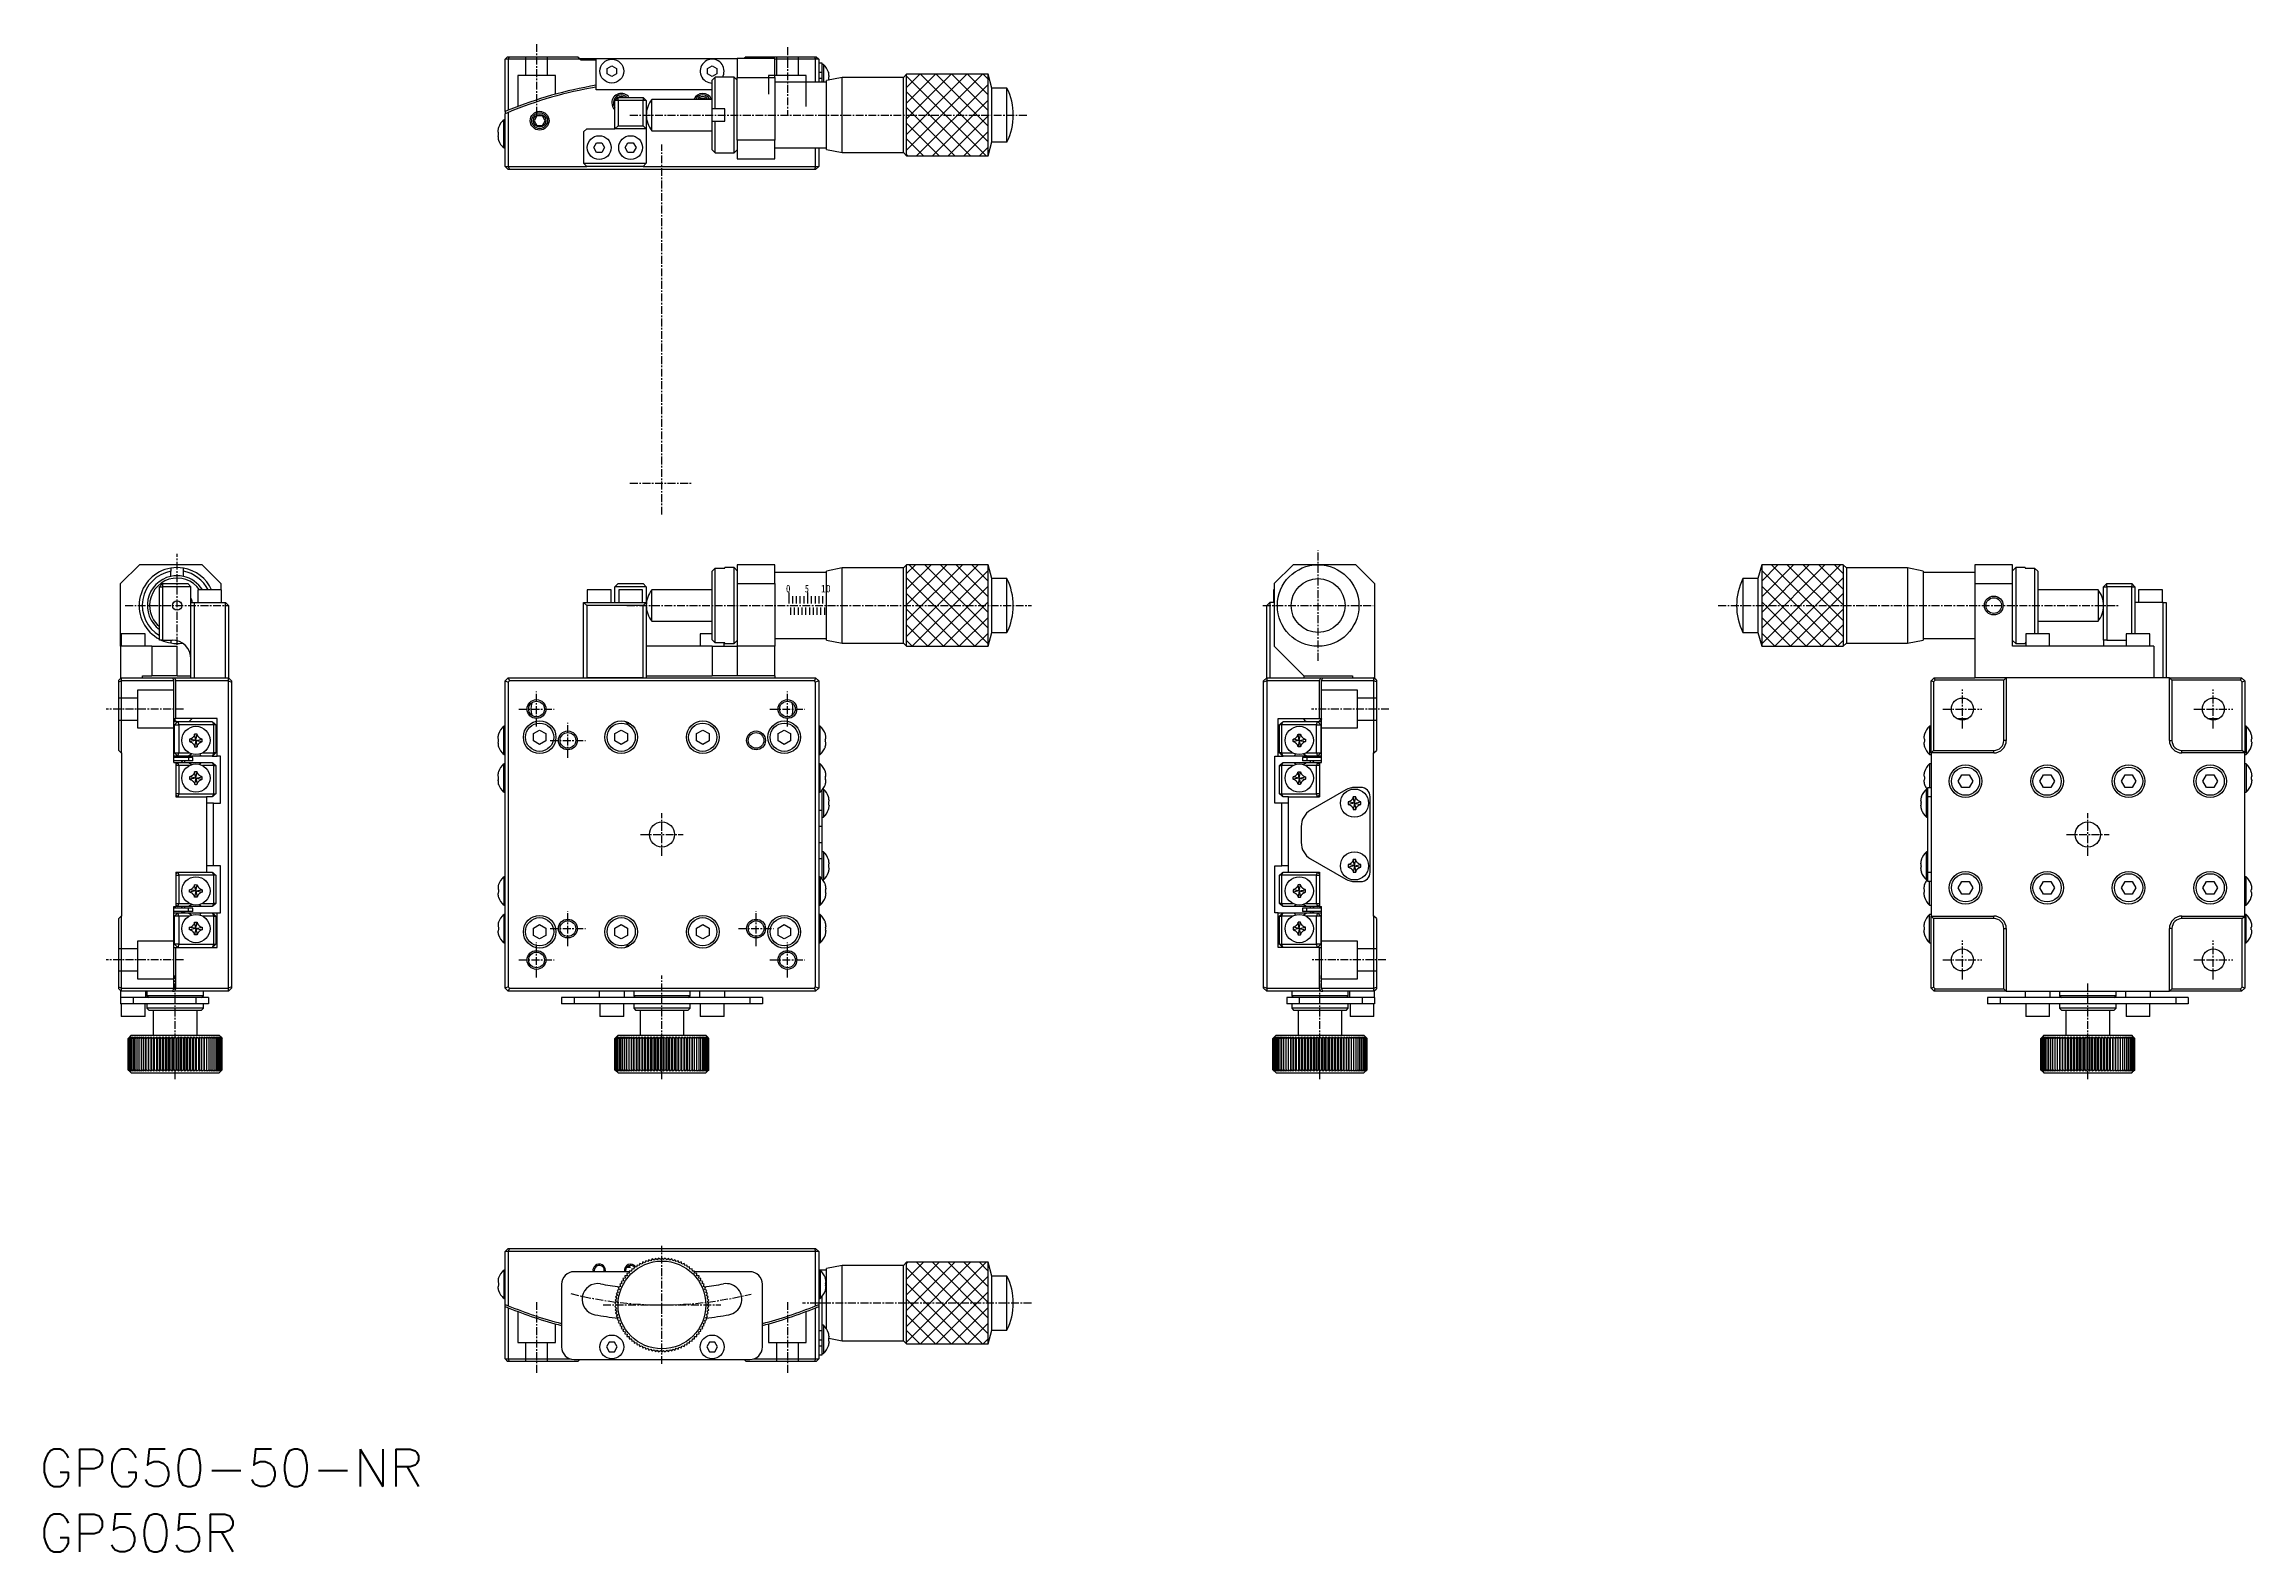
# Model space of a CAD drawing. Extents: x 67 to 419, y 49 to 289.
import ezdxf

# ---------------------------------------------------------------- set-up
doc = ezdxf.new("R2010")
doc.units = 0
doc.linetypes.add('CENTER', pattern=[2, 1.25, -0.25, 0.25, -0.25])
doc.layers.get('0').update_dxf_attribs({"linetype": 'CONTINUOUS'})
doc.layers.add('CENTER', color=1, linetype='CENTER')
doc.styles.add('ｽﾀｲﾙ1', font='txt.shx', dxfattribs={"bigfont": 'bigfont.shx'})

msp = doc.modelspace()

# ---------------------------------------------------------------- texts
at = {"color": 7, "linetype": 'CONTINUOUS'}
for s, width, p in [('0', 0.864, (185.04, 201.6)), ('5', 0.72, (188.04, 201.6)), ('10', 0.96, (190.6, 201.6))]:
    msp.add_text(s, height=1.2, dxfattribs=dict(at, width=width)).set_placement(p)
at = {"color": 7, "linetype": 'CONTINUOUS', "style": 'ｽﾀｲﾙ1'}
for s, p in [('GPG50-50-NR', (66.01, 59.03)), ('GP505R', (66.01, 48.64))]:
    msp.add_text(s, height=6, dxfattribs=at).set_placement(p)

# ---------------------------------------------------------------- linework, layer by layer
at = {"color": 7, "linetype": 'CONTINUOUS'}
for p, q in [((140.67, 287), (140.27, 286.6)), ((140.27, 278.24), (140.27, 286.6)), ((140.77, 286.6), (140.27, 286.6)), ((140.67, 287), (140.93, 287)), ((140.93, 287), (140.77, 286.6)), ((152.27, 286.6), (140.77, 286.6)), ((140.77, 286.6), (140.77, 278.45)), ((140.93, 287), (151.87, 287)), ((151.87, 287), (152.27, 286.6)), ((152.17, 286.7), (154.77, 286.7)), ((152.27, 286.5), (152.27, 286.6)), ((152.27, 286.5), (154.77, 286.5)), ((154.77, 286.7), (177.27, 286.7)), ((154.77, 281.7), (154.77, 286.7)), ((156.52, 285.13), (157.27, 285.56)), ((156.52, 284.27), (156.52, 285.13)), ((157.27, 285.56), (158.02, 285.13)), ((158.02, 285.13), (158.02, 284.27)), ((172.52, 285.13), (173.27, 285.56)), ((172.52, 284.27), (172.52, 285.13)), ((173.27, 285.56), (174.02, 285.13)), ((174.02, 285.13), (174.02, 284.27)), ((183.27, 286.7), (177.27, 286.7)), ((177.27, 286.7), (177.27, 283.7)), ((178.67, 287), (178.37, 286.7)), ((178.67, 287), (189.6, 287)), ((183.27, 283.7), (183.27, 286.7)), ((189.77, 286.6), (183.27, 286.6)), ((189.6, 287), (189.77, 286.6)), ((189.6, 287), (189.87, 287)), ((190.27, 286.6), (189.77, 286.6)), ((189.77, 282.95), (189.77, 286.6)), ((189.87, 287), (190.27, 286.6)), ((190.27, 286.6), (190.27, 282.95)), ((190.27, 286), (190.77, 286)), ((190.77, 286), (190.77, 284.5)), ((191, 285.75), (190.77, 285.75)), ((191, 285.75), (191, 282.95)), ((173.27, 281.7), (154.77, 281.7)), ((157.27, 283.83), (156.52, 284.27)), ((158.02, 284.27), (157.27, 283.83)), ((173.27, 283.83), (172.52, 284.27)), ((174.02, 284.27), (173.27, 283.83)), ((173.77, 283.75), (173.27, 283.25)), ((173.27, 278.7), (173.27, 283.25)), ((173.77, 278.7), (173.77, 283.75)), ((176.77, 283.75), (173.77, 283.75)), ((176.77, 271.65), (176.77, 283.75)), ((177.27, 283.25), (176.77, 283.75)), ((177.27, 273.7), (177.27, 283.7)), ((177.27, 283.7), (183.27, 283.7)), ((183.27, 283.7), (183.27, 273.7)), ((191.52, 282.95), (183.27, 282.95)), ((190.77, 284.5), (190.77, 283.6)), ((190.77, 283.6), (190.77, 282.95)), ((194.02, 283.7), (191.52, 283.2)), ((191.52, 272.2), (191.52, 283.2)), ((191.82, 284.51), (191.81, 284.5)), ((191.84, 283.71), (191.81, 283.7)), ((191.81, 283.7), (191.82, 283.56)), ((191.82, 283.43), (191.81, 283.3)), ((191.81, 283.3), (191.85, 283.27)), ((191.82, 283.56), (191.82, 283.43)), ((191.89, 283.81), (191.84, 283.71)), ((191.91, 283.92), (191.89, 283.81)), ((194.02, 271.7), (194.02, 283.7)), ((203.77, 283.7), (194.02, 283.7)), ((204.27, 284.2), (203.77, 283.7)), ((203.77, 271.7), (203.77, 283.7)), ((217.86, 282), (217.27, 284.2)), ((217.86, 273.4), (217.86, 282)), ((220.27, 282), (217.86, 282)), ((220.27, 273.4), (220.27, 282)), ((140.27, 278.24), (140.27, 277.91)), ((140.77, 278.12), (140.77, 269.5)), ((158.27, 280.5), (157.77, 280)), ((157.77, 275.5), (157.77, 280)), ((158.27, 280), (157.77, 280)), ((158.27, 280.5), (162.27, 280.5)), ((158.27, 280), (158.27, 280.5)), ((162.27, 280), (158.27, 280)), ((158.27, 280), (158.27, 276)), ((162.77, 280), (162.27, 280.5)), ((162.27, 280.5), (162.27, 280)), ((162.77, 280), (162.27, 280)), ((162.27, 276), (162.27, 280)), ((162.77, 280), (162.77, 275.5)), ((173.27, 280.2), (163.64, 280.2)), ((163.64, 275.2), (163.64, 280.2)), ((171.22, 280.2), (171.33, 280.4)), ((171.33, 280.4), (172.2, 280.4)), ((172.2, 280.4), (172.32, 280.2)), ((173.77, 278.7), (173.27, 278.7)), ((173.27, 276.7), (173.27, 278.7)), ((175.27, 278.7), (173.77, 278.7)), ((175.27, 276.7), (175.27, 278.7)), ((139.15, 274.99), (139.13, 275.11)), ((139.22, 274.9), (139.15, 274.99)), ((139.22, 275.7), (139.22, 275.71)), ((139.22, 274.77), (139.22, 274.9)), ((139.22, 274.64), (139.22, 274.77)), ((139.22, 274.5), (139.22, 274.64)), ((140.27, 276.95), (140.04, 276.95)), ((140.04, 274.7), (140.04, 276.95)), ((140.04, 272.45), (140.04, 274.7)), ((140.27, 269.5), (140.27, 277.91)), ((145.33, 277.55), (144.9, 276.8)), ((144.9, 276.8), (145.33, 276.05)), ((146.2, 277.55), (145.33, 277.55)), ((145.33, 276.05), (146.2, 276.05)), ((146.63, 276.8), (146.2, 277.55)), ((146.2, 276.05), (146.63, 276.8)), ((153.27, 275.5), (152.77, 275)), ((152.77, 275), (152.77, 270)), ((153.27, 275.5), (157.77, 275.5)), ((158.27, 276), (157.77, 275.5)), ((162.77, 275.5), (157.77, 275.5)), ((158.27, 276), (162.27, 276)), ((162.77, 275.5), (162.27, 276)), ((162.77, 275.5), (162.77, 270)), ((163.64, 275.2), (173.27, 275.2)), ((173.27, 272.15), (173.27, 276.7)), ((173.27, 276.7), (173.77, 276.7)), ((173.77, 271.65), (173.77, 276.7)), ((173.77, 276.7), (175.27, 276.7)), ((139.13, 274.28), (139.14, 274.39)), ((139.14, 274.39), (139.19, 274.48)), ((139.19, 274.48), (139.22, 274.5)), ((139.22, 273.69), (139.22, 273.7)), ((140.04, 272.45), (140.27, 272.45)), ((154.4, 272.5), (154.83, 273.25)), ((154.83, 271.75), (154.4, 272.5)), ((154.83, 273.25), (155.7, 273.25)), ((155.7, 271.75), (154.83, 271.75)), ((155.7, 273.25), (156.13, 272.5)), ((156.13, 272.5), (155.7, 271.75)), ((159.4, 272.5), (159.83, 273.25)), ((159.83, 271.75), (159.4, 272.5)), ((159.83, 273.25), (160.7, 273.25)), ((160.7, 271.75), (159.83, 271.75)), ((160.7, 273.25), (161.13, 272.5)), ((161.13, 272.5), (160.7, 271.75)), ((173.27, 272.15), (173.77, 271.65)), ((173.77, 271.65), (176.77, 271.65)), ((176.77, 271.65), (177.27, 272.15)), ((183.27, 273.7), (177.27, 273.7)), ((177.27, 273.7), (177.27, 270.7)), ((183.27, 270.7), (183.27, 273.7)), ((183.27, 272.45), (191.52, 272.45)), ((189.77, 269.5), (189.77, 272.45)), ((190.27, 272.45), (190.27, 269.5)), ((191.52, 272.2), (194.02, 271.7)), ((194.02, 271.7), (203.77, 271.7)), ((203.77, 271.7), (204.27, 271.2)), ((217.27, 271.2), (217.86, 273.4)), ((217.86, 273.4), (220.27, 273.4)), ((140.27, 269.5), (140.77, 269)), ((140.27, 269.5), (140.77, 269.5)), ((140.77, 269.5), (153.27, 269.5)), ((140.77, 269.5), (140.97, 269)), ((140.97, 269), (140.77, 269)), ((189.56, 269), (140.97, 269)), ((152.77, 270), (153.27, 269.5)), ((152.77, 270), (162.77, 270)), ((162.27, 269.5), (153.27, 269.5)), ((162.77, 270), (162.27, 269.5)), ((162.27, 269.5), (189.77, 269.5)), ((177.27, 270.7), (183.27, 270.7)), ((189.77, 269.5), (189.56, 269)), ((189.77, 269), (189.56, 269)), ((190.27, 269.5), (189.77, 269)), ((189.77, 269.5), (190.27, 269.5)), ((78.97, 203), (81.97, 206)), ((91.97, 206), (81.97, 206)), ((86.97, 205.47), (86.97, 204.96)), ((86.97, 204.14), (86.97, 204.96)), ((88.97, 204.96), (88.97, 205.47)), ((88.97, 204.14), (88.97, 204.96)), ((91.97, 206), (94.97, 203)), ((173.27, 204.96), (173.77, 205.47)), ((173.27, 194.04), (173.27, 204.96)), ((173.77, 193.53), (173.77, 205.47)), ((173.77, 205.47), (175.27, 205.47)), ((176.77, 205.55), (175.27, 205.55)), ((175.27, 205.47), (175.27, 205.55)), ((176.77, 193.45), (176.77, 205.55)), ((177.27, 205.05), (176.77, 205.55)), ((183.27, 206), (177.27, 206)), ((177.27, 206), (177.27, 203)), ((183.27, 203), (183.27, 206)), ((191.52, 204.75), (183.27, 204.75)), ((194.02, 205.5), (191.52, 205)), ((191.52, 194), (191.52, 205)), ((194.02, 193.5), (194.02, 205.5)), ((203.77, 205.5), (194.02, 205.5)), ((204.27, 206), (203.77, 205.5)), ((203.77, 193.5), (203.77, 205.5)), ((217.86, 203.8), (217.27, 206)), ((262.87, 203), (265.87, 206)), ((269.87, 206), (265.87, 206)), ((275.87, 206), (269.87, 206)), ((275.87, 206), (278.87, 203)), ((340.58, 206), (339.99, 203.8)), ((354.08, 205.5), (353.58, 206)), ((354.08, 205.5), (354.08, 193.5)), ((363.83, 205.5), (354.08, 205.5)), ((363.83, 205.5), (363.83, 193.5)), ((366.33, 205), (363.83, 205.5)), ((366.33, 205), (366.33, 194)), ((374.58, 204.75), (366.33, 204.75)), ((380.58, 206), (374.58, 206)), ((374.58, 206), (374.58, 203)), ((380.58, 203), (380.58, 206)), ((381.08, 205.55), (380.58, 205.05)), ((381.08, 205.55), (381.08, 193.45)), ((382.58, 205.55), (381.08, 205.55)), ((382.58, 205.55), (382.58, 205.47)), ((382.58, 205.47), (384.08, 205.47)), ((384.08, 205.47), (384.08, 195)), ((384.08, 205.47), (384.58, 204.96)), ((384.58, 204.96), (384.58, 195)), ((78.97, 193), (78.97, 203)), ((85.67, 203), (85.17, 202.5)), ((85.17, 202.5), (85.67, 202.5)), ((85.17, 194), (85.17, 202.5)), ((85.67, 203), (85.67, 202.5)), ((85.67, 203), (89.67, 203)), ((85.67, 202.5), (85.67, 194)), ((90.17, 202.5), (85.67, 202.5)), ((89.67, 203), (90.17, 202.5)), ((90.17, 200), (90.17, 202.5)), ((95.07, 202), (91.27, 202)), ((91.27, 202), (91.27, 200)), ((94.97, 203), (94.97, 202)), ((95.07, 200), (95.07, 202)), ((153.37, 202), (153.37, 200)), ((155.27, 202), (153.37, 202)), ((157.17, 202), (155.27, 202)), ((157.17, 200), (157.17, 202)), ((158.27, 203), (157.77, 202.5)), ((162.77, 202.5), (157.77, 202.5)), ((157.77, 200), (157.77, 202.5)), ((158.27, 203), (162.27, 203)), ((160.27, 202), (158.37, 202)), ((158.37, 202), (158.37, 200)), ((162.17, 202), (160.27, 202)), ((162.17, 200), (162.17, 202)), ((162.77, 202.5), (162.27, 203)), ((162.77, 202.5), (162.77, 200)), ((173.27, 202), (163.64, 202)), ((163.64, 197), (163.64, 202)), ((177.27, 203), (177.27, 193)), ((177.27, 203), (183.27, 203)), ((183.27, 203), (183.27, 193)), ((185.52, 199.8), (185.52, 201.6)), ((186.12, 199.8), (186.12, 201)), ((186.72, 199.8), (186.72, 201)), ((187.32, 199.8), (187.32, 201)), ((187.92, 199.8), (187.92, 201)), ((188.52, 199.8), (188.52, 201.6)), ((189.12, 199.8), (189.12, 201)), ((189.72, 199.8), (189.72, 201)), ((190.32, 199.8), (190.32, 201)), ((190.92, 199.8), (190.92, 201)), ((191.52, 199.8), (191.52, 201.6)), ((217.86, 195.2), (217.86, 203.8)), ((220.27, 203.8), (217.86, 203.8)), ((220.27, 195.2), (220.27, 203.8)), ((262.77, 202), (262.77, 200)), ((262.87, 202), (262.77, 202)), ((262.87, 203), (262.87, 193)), ((278.87, 203), (278.87, 188)), ((337.58, 203.8), (337.58, 195.2)), ((339.99, 203.8), (337.58, 203.8)), ((339.99, 203.8), (339.99, 195.2)), ((374.58, 203), (374.58, 188)), ((374.58, 203), (380.58, 203)), ((380.58, 193), (380.58, 203)), ((394.2, 202), (384.58, 202)), ((394.2, 202), (394.2, 197)), ((395.08, 202.5), (395.58, 203)), ((395.08, 194), (395.08, 202.5)), ((395.08, 202.5), (395.58, 202.5)), ((395.58, 202.5), (395.58, 203)), ((395.58, 203), (399.58, 203)), ((395.58, 202.5), (395.58, 194)), ((399.58, 202.5), (395.58, 202.5)), ((399.58, 203), (400.08, 202.5)), ((399.58, 203), (399.58, 202.5)), ((399.58, 195), (399.58, 202.5)), ((399.58, 202.5), (400.08, 202.5)), ((400.08, 202.5), (400.08, 195)), ((404.48, 202), (400.68, 202)), ((400.68, 202), (400.68, 200)), ((404.48, 200), (404.48, 202)), ((90.17, 188), (90.17, 200)), ((90.17, 200), (90.67, 200)), ((90.67, 200), (90.67, 188)), ((90.67, 200), (95.67, 200)), ((95.67, 188), (95.67, 200)), ((95.67, 200), (96.17, 199.5)), ((96.17, 199.5), (96.17, 188)), ((152.77, 188), (152.77, 200)), ((152.77, 200), (162.77, 200)), ((152.77, 200), (153.27, 199.5)), ((153.27, 199.5), (153.27, 188)), ((162.27, 199.5), (153.27, 199.5)), ((162.77, 200), (162.27, 199.5)), ((162.27, 188), (162.27, 199.5)), ((162.77, 200), (162.77, 188)), ((185.82, 198), (185.82, 199.2)), ((186.42, 198), (186.42, 199.2)), ((187.02, 198), (187.02, 199.2)), ((187.62, 198), (187.62, 199.2)), ((188.22, 198), (188.22, 199.2)), ((188.82, 198), (188.82, 199.2)), ((189.42, 198), (189.42, 199.2)), ((190.02, 198), (190.02, 199.2)), ((190.02, 198), (190.02, 199.2)), ((190.62, 198), (190.62, 199.2)), ((191.22, 198), (191.22, 199.2)), ((262.17, 200), (261.67, 199.5)), ((261.67, 188), (261.67, 199.5)), ((262.17, 200), (262.17, 188)), ((262.87, 200), (262.17, 200)), ((404.58, 200), (400.08, 200)), ((404.58, 188), (404.58, 200)), ((404.58, 200), (405.08, 200)), ((405.08, 200), (405.08, 188)), ((79.07, 195), (79.07, 193)), ((82.87, 195), (79.07, 195)), ((82.87, 193), (82.87, 195)), ((85.67, 194), (85.17, 194)), ((85.67, 194), (87.17, 194)), ((86.97, 194.04), (86.97, 193.53)), ((163.64, 197), (173.27, 197)), ((171.37, 195), (171.37, 193)), ((173.27, 195), (171.37, 195)), ((173.77, 193.53), (173.27, 194.04)), ((176.77, 193.45), (177.27, 193.95)), ((183.27, 194.25), (191.52, 194.25)), ((191.52, 194), (194.02, 193.5)), ((217.27, 193), (217.86, 195.2)), ((217.86, 195.2), (220.27, 195.2)), ((337.58, 195.2), (339.99, 195.2)), ((339.99, 195.2), (340.58, 193)), ((363.83, 193.5), (366.33, 194)), ((366.33, 194.25), (374.58, 194.25)), ((380.58, 193.95), (381.08, 193.45)), ((382.68, 195), (382.68, 193)), ((386.48, 195), (382.68, 195)), ((384.58, 197), (394.2, 197)), ((386.48, 193), (386.48, 195)), ((395.08, 194), (395.08, 193)), ((395.58, 194), (395.08, 194)), ((395.58, 194), (398.68, 194)), ((398.68, 195), (398.68, 193)), ((402.48, 195), (398.68, 195)), ((402.48, 193), (402.48, 195)), ((83.97, 193), (78.97, 193)), ((78.97, 193), (78.97, 188)), ((83.97, 193), (87.97, 193)), ((83.97, 193), (83.97, 188.3)), ((173.27, 193), (162.77, 193)), ((173.27, 193), (177.27, 193)), ((175.27, 193.53), (173.77, 193.53)), ((175.17, 193), (175.17, 193.53)), ((175.27, 193.45), (175.27, 193.53)), ((175.27, 193.45), (176.77, 193.45)), ((183.27, 193), (177.27, 193)), ((177.27, 193), (177.27, 188.3)), ((183.27, 188.3), (183.27, 193)), ((194.02, 193.5), (203.77, 193.5)), ((203.77, 193.5), (204.27, 193)), ((267.57, 188.3), (262.87, 193)), ((353.58, 193), (354.08, 193.5)), ((354.08, 193.5), (363.83, 193.5)), ((403.08, 193), (380.58, 193)), ((381.08, 193.45), (382.58, 193.45)), ((382.58, 193.53), (382.58, 193.45)), ((382.68, 193.53), (382.58, 193.53)), ((403.08, 193), (403.08, 188)), ((78.67, 187.6), (79.07, 188)), ((78.67, 187.33), (78.67, 187.6)), ((78.67, 187.33), (79.07, 187.5)), ((78.67, 176.4), (78.67, 187.33)), ((79.07, 188), (78.97, 188)), ((79.07, 188), (87.22, 188)), ((79.07, 188), (79.07, 187.5)), ((79.07, 187.5), (79.07, 176)), ((87.43, 187.5), (79.07, 187.5)), ((82.47, 188), (82.47, 188.3)), ((82.47, 188.3), (83.97, 188.3)), ((87.97, 188.3), (83.97, 188.3)), ((87.22, 188), (87.55, 188)), ((87.43, 174.5), (87.43, 187.5)), ((87.55, 188), (96.17, 188)), ((96.17, 187.5), (87.76, 187.5)), ((87.76, 181.5), (87.76, 187.5)), ((87.97, 188.3), (90.17, 188.3)), ((96.17, 188), (96.67, 187.5)), ((96.17, 187.5), (96.17, 188)), ((96.17, 138.5), (96.17, 187.5)), ((96.17, 187.5), (96.67, 187.29)), ((96.67, 187.5), (96.67, 187.29)), ((96.67, 187.29), (96.67, 138.71)), ((140.27, 187.5), (140.77, 188)), ((140.27, 138.5), (140.27, 187.5)), ((140.27, 187.5), (140.77, 187.29)), ((140.77, 188), (153.27, 188)), ((140.77, 188), (140.97, 187.5)), ((140.97, 187.5), (140.77, 187.29)), ((140.77, 187.29), (140.77, 138.71)), ((189.56, 187.5), (140.97, 187.5)), ((153.27, 188), (162.27, 188)), ((162.27, 188), (153.27, 188)), ((162.27, 188), (189.77, 188)), ((162.77, 188.3), (173.27, 188.3)), ((177.27, 188.3), (173.27, 188.3)), ((183.27, 188.3), (177.27, 188.3)), ((183.27, 188.3), (183.27, 188)), ((189.77, 188), (189.56, 187.5)), ((189.77, 187.29), (189.56, 187.5)), ((189.77, 188), (190.27, 187.5)), ((190.27, 187.5), (189.77, 187.29)), ((189.77, 138.71), (189.77, 187.29)), ((190.27, 187.5), (190.27, 138.5)), ((261.67, 188), (261.17, 187.5)), ((261.17, 187.29), (261.17, 187.5)), ((261.67, 187.5), (261.17, 187.29)), ((261.17, 138.71), (261.17, 187.29)), ((261.67, 188), (270.3, 188)), ((261.67, 188), (261.67, 187.5)), ((261.67, 187.5), (261.67, 138.5)), ((270.09, 187.5), (261.67, 187.5)), ((267.57, 188.3), (275.37, 188.3)), ((267.67, 188), (267.67, 188.3)), ((270.09, 181.5), (270.09, 187.5)), ((270.3, 188), (270.62, 188)), ((278.77, 187.5), (270.42, 187.5)), ((270.42, 174.5), (270.42, 187.5)), ((270.62, 188), (278.77, 188)), ((275.37, 188.3), (275.37, 188)), ((279.17, 187.6), (278.77, 188)), ((278.77, 187.5), (278.77, 188)), ((278.87, 188), (278.77, 188)), ((278.77, 176), (278.77, 187.5)), ((279.17, 187.33), (278.77, 187.5)), ((279.17, 187.6), (279.17, 187.33)), ((279.17, 187.33), (279.17, 176.4)), ((367.58, 187.5), (368.08, 188)), ((367.98, 187.33), (367.58, 187.5)), ((367.58, 176), (367.58, 187.5)), ((368.25, 187.6), (367.98, 187.33)), ((367.98, 187.33), (367.98, 176.4)), ((368.08, 188), (374.58, 188)), ((368.25, 187.6), (368.08, 188)), ((379.18, 187.6), (368.25, 187.6)), ((403.08, 188), (374.58, 188)), ((379.18, 187.6), (379.58, 188)), ((379.18, 178), (379.18, 187.6)), ((379.58, 188), (379.58, 178)), ((405.58, 188), (403.08, 188)), ((405.58, 178), (405.58, 188)), ((405.58, 188), (417.08, 188)), ((405.98, 187.6), (405.58, 188)), ((405.98, 187.6), (405.98, 178)), ((416.92, 187.6), (405.98, 187.6)), ((416.92, 187.6), (417.08, 188)), ((417.18, 187.33), (416.92, 187.6)), ((417.08, 188), (417.58, 187.5)), ((417.18, 187.33), (417.58, 187.5)), ((417.18, 176.4), (417.18, 187.33)), ((417.58, 187.5), (417.58, 176)), ((87.43, 181.5), (87.76, 181.5)), ((87.43, 181.44), (87.63, 181.25)), ((87.43, 181.41), (87.45, 181.43)), ((87.43, 181), (88.09, 181)), ((87.56, 180.5), (87.43, 180.5)), ((88.09, 181), (87.56, 180.5)), ((87.56, 176), (87.56, 180.5)), ((87.56, 180.5), (88.26, 180.5)), ((87.63, 181.25), (87.88, 181)), ((94.34, 181.5), (87.76, 181.5)), ((88.09, 181), (93.55, 181)), ((88.09, 181), (88.26, 180.5)), ((93.84, 180.5), (88.26, 180.5)), ((88.26, 180.5), (88.26, 176)), ((89.88, 181), (90.13, 181.25)), ((90.13, 181.25), (90.38, 181.5)), ((93.55, 181), (93.84, 180.5)), ((94.13, 180.5), (93.84, 180.5)), ((93.84, 176), (93.84, 180.5)), ((94.13, 180.5), (94.13, 176)), ((94.34, 175.5), (94.34, 181.5)), ((140.27, 180.25), (140.04, 180.25)), ((140.04, 175.75), (140.04, 180.25)), ((144.77, 179.08), (145.77, 179.65)), ((145.77, 179.65), (146.77, 179.08)), ((157.77, 179.08), (158.77, 179.65)), ((158.77, 179.65), (159.77, 179.08)), ((159.64, 180.8), (159.64, 180.95)), ((159.98, 180.8), (159.64, 180.8)), ((160.26, 180.63), (160.16, 180.63)), ((170.77, 179.08), (171.77, 179.65)), ((171.77, 179.65), (172.77, 179.08)), ((183.77, 179.08), (184.77, 179.65)), ((184.77, 179.65), (185.77, 179.08)), ((190.5, 180.25), (190.27, 180.25)), ((190.5, 175.75), (190.5, 180.25)), ((263.51, 175.5), (263.51, 181.5)), ((263.51, 181.5), (270.09, 181.5)), ((263.72, 176), (263.72, 180.5)), ((264.01, 180.5), (263.72, 180.5)), ((264.01, 180.5), (264.3, 181)), ((269.59, 180.5), (264.01, 180.5)), ((264.01, 180.5), (264.01, 176)), ((264.3, 181), (269.76, 181)), ((267.47, 181.5), (267.72, 181.25)), ((267.72, 181.25), (267.97, 181)), ((269.59, 180.5), (269.76, 181)), ((269.59, 180.5), (270.29, 180.5)), ((269.59, 176), (269.59, 180.5)), ((269.76, 181), (270.42, 181)), ((270.29, 180.5), (269.76, 181)), ((269.97, 181), (270.22, 181.25)), ((270.09, 181.5), (270.42, 181.5)), ((270.22, 181.25), (270.42, 181.44)), ((270.42, 180.5), (270.29, 180.5)), ((270.29, 180.5), (270.29, 176)), ((270.4, 181.43), (270.42, 181.41)), ((367.58, 180.25), (367.35, 180.25)), ((367.35, 180.25), (367.35, 175.75)), ((371.68, 181.5), (373.48, 181.5)), ((411.68, 181.5), (413.48, 181.5)), ((417.81, 180.25), (417.58, 180.25)), ((417.81, 180.25), (417.81, 175.75)), ((79.07, 176), (78.67, 176.4)), ((79.17, 176), (79.07, 176)), ((79.17, 150), (79.17, 176)), ((87.43, 176), (87.56, 176)), ((87.56, 176), (88.09, 175.5)), ((87.56, 176), (88.26, 176)), ((88.09, 175.5), (88.26, 176)), ((88.26, 176), (89.94, 176)), ((90.97, 178), (89.97, 178.2)), ((90, 178.2), (89.97, 178.2)), ((89.97, 178.2), (89.97, 178.06)), ((89.97, 178.06), (89.97, 177.93)), ((90.97, 178), (89.97, 177.8)), ((89.97, 177.93), (89.97, 177.8)), ((89.97, 177.8), (90, 177.8)), ((90.02, 178.2), (90, 178.2)), ((90, 177.8), (90.03, 177.79)), ((90.04, 178.21), (90.02, 178.2)), ((90.03, 177.79), (90.06, 177.78)), ((90.06, 178.21), (90.04, 178.21)), ((90.09, 178.22), (90.06, 178.21)), ((90.06, 177.78), (90.09, 177.78)), ((90.12, 178.23), (90.09, 178.22)), ((90.09, 177.78), (90.12, 177.77)), ((90.15, 178.24), (90.12, 178.23)), ((90.12, 177.77), (90.14, 177.76)), ((90.14, 177.76), (90.17, 177.74)), ((90.18, 178.26), (90.15, 178.24)), ((90.17, 177.74), (90.2, 177.73)), ((90.21, 178.27), (90.18, 178.26)), ((90.2, 177.73), (90.23, 177.71)), ((90.24, 178.29), (90.21, 178.27)), ((90.23, 177.71), (90.26, 177.7)), ((90.27, 178.31), (90.24, 178.29)), ((90.26, 177.7), (90.3, 177.67)), ((90.31, 178.33), (90.27, 178.31)), ((90.3, 177.67), (90.34, 177.64)), ((90.35, 178.36), (90.31, 178.33)), ((90.34, 177.64), (90.38, 177.62)), ((90.38, 178.39), (90.35, 178.36)), ((90.42, 178.42), (90.38, 178.39)), ((90.38, 177.62), (90.42, 177.58)), ((90.46, 178.45), (90.42, 178.42)), ((90.42, 177.58), (90.45, 177.55)), ((90.45, 177.55), (90.49, 177.52)), ((90.49, 178.48), (90.46, 178.45)), ((90.53, 178.52), (90.49, 178.48)), ((90.49, 177.52), (90.52, 177.48)), ((90.52, 177.48), (90.56, 177.45)), ((90.56, 178.56), (90.53, 178.52)), ((90.59, 178.59), (90.56, 178.56)), ((90.56, 177.45), (90.59, 177.41)), ((90.62, 178.63), (90.59, 178.59)), ((90.59, 177.41), (90.61, 177.37)), ((90.61, 177.37), (90.64, 177.33)), ((90.65, 178.67), (90.62, 178.63)), ((90.64, 177.33), (90.67, 177.3)), ((90.67, 178.71), (90.65, 178.67)), ((90.69, 178.74), (90.67, 178.71)), ((90.67, 177.3), (90.68, 177.27)), ((90.68, 177.27), (90.7, 177.24)), ((90.7, 178.77), (90.69, 178.74)), ((90.72, 178.8), (90.7, 178.77)), ((90.7, 177.24), (90.72, 177.21)), ((90.73, 178.83), (90.72, 178.8)), ((90.72, 177.21), (90.73, 177.17)), ((90.74, 178.86), (90.73, 178.83)), ((90.73, 177.17), (90.74, 177.15)), ((90.75, 178.89), (90.74, 178.86)), ((90.74, 177.15), (90.75, 177.12)), ((90.76, 178.91), (90.75, 178.89)), ((90.75, 177.12), (90.76, 177.09)), ((90.77, 178.94), (90.76, 178.91)), ((90.76, 177.09), (90.76, 177.07)), ((90.76, 177.07), (90.77, 177.04)), ((90.97, 178), (90.77, 179)), ((90.77, 179), (90.77, 178.97)), ((90.91, 179), (90.77, 179)), ((90.77, 178.97), (90.77, 178.94)), ((90.97, 178), (90.77, 177)), ((90.77, 177.04), (90.77, 177.02)), ((90.77, 177.02), (90.77, 177)), ((90.77, 177), (90.91, 176.99)), ((91.04, 179), (90.91, 179)), ((90.91, 176.99), (91.04, 176.99)), ((90.97, 178), (91.17, 179)), ((90.97, 178), (91.98, 178.2)), ((90.97, 178), (91.98, 177.8)), ((90.97, 178), (91.17, 177)), ((91.17, 179), (91.04, 179)), ((91.04, 176.99), (91.17, 177)), ((91.18, 178.98), (91.17, 179)), ((91.17, 177), (91.18, 177.03)), ((91.18, 178.95), (91.18, 178.98)), ((91.18, 178.93), (91.18, 178.95)), ((91.19, 178.91), (91.18, 178.93)), ((91.18, 177.05), (91.19, 177.08)), ((91.18, 177.03), (91.18, 177.05)), ((91.2, 178.88), (91.19, 178.91)), ((91.19, 177.08), (91.2, 177.11)), ((91.21, 178.85), (91.2, 178.88)), ((91.2, 177.11), (91.21, 177.14)), ((91.22, 178.82), (91.21, 178.85)), ((91.21, 177.14), (91.22, 177.17)), ((91.23, 178.79), (91.22, 178.82)), ((91.22, 177.17), (91.23, 177.2)), ((91.25, 178.76), (91.23, 178.79)), ((91.23, 177.2), (91.25, 177.23)), ((91.27, 178.73), (91.25, 178.76)), ((91.25, 177.23), (91.26, 177.26)), ((91.26, 177.26), (91.28, 177.29)), ((91.28, 178.7), (91.27, 178.73)), ((91.31, 178.66), (91.28, 178.7)), ((91.28, 177.29), (91.3, 177.33)), ((91.3, 177.33), (91.33, 177.37)), ((91.33, 178.63), (91.31, 178.66)), ((91.36, 178.59), (91.33, 178.63)), ((91.33, 177.37), (91.36, 177.4)), ((91.39, 178.55), (91.36, 178.59)), ((91.36, 177.4), (91.39, 177.44)), ((91.43, 178.51), (91.39, 178.55)), ((91.39, 177.44), (91.42, 177.48)), ((91.42, 177.48), (91.46, 177.51)), ((91.46, 178.48), (91.43, 178.51)), ((91.5, 178.45), (91.46, 178.48)), ((91.46, 177.51), (91.49, 177.55)), ((91.49, 177.55), (91.53, 177.58)), ((91.53, 178.41), (91.5, 178.45)), ((91.57, 178.38), (91.53, 178.41)), ((91.53, 177.58), (91.56, 177.61)), ((91.56, 177.61), (91.6, 177.64)), ((91.61, 178.35), (91.57, 178.38)), ((91.6, 177.64), (91.64, 177.67)), ((91.65, 178.33), (91.61, 178.35)), ((91.64, 177.67), (91.68, 177.69)), ((91.68, 178.3), (91.65, 178.33)), ((91.71, 178.29), (91.68, 178.3)), ((91.68, 177.69), (91.71, 177.71)), ((91.74, 178.27), (91.71, 178.29)), ((91.71, 177.71), (91.74, 177.72)), ((91.77, 178.25), (91.74, 178.27)), ((91.74, 177.72), (91.77, 177.74)), ((91.81, 178.24), (91.77, 178.25)), ((91.77, 177.74), (91.8, 177.75)), ((91.8, 177.75), (91.83, 177.76)), ((91.83, 178.23), (91.81, 178.24)), ((91.86, 178.22), (91.83, 178.23)), ((91.83, 177.76), (91.86, 177.77)), ((91.89, 178.21), (91.86, 178.22)), ((91.86, 177.77), (91.89, 177.78)), ((91.92, 178.21), (91.89, 178.21)), ((91.89, 177.78), (91.91, 177.79)), ((91.91, 177.79), (91.93, 177.79)), ((91.95, 178.2), (91.92, 178.21)), ((91.93, 177.79), (91.95, 177.8)), ((91.98, 178.2), (91.95, 178.2)), ((91.95, 177.8), (91.98, 177.8)), ((91.98, 178.07), (91.98, 178.2)), ((91.98, 177.94), (91.98, 178.07)), ((91.98, 177.8), (91.98, 177.94)), ((92.01, 176), (93.84, 176)), ((93.84, 176), (93.55, 175.5)), ((94.13, 176), (93.84, 176)), ((139.15, 178.29), (139.13, 178.41)), ((139.13, 177.58), (139.14, 177.69)), ((139.14, 177.69), (139.19, 177.78)), ((139.22, 178.2), (139.15, 178.29)), ((139.19, 177.78), (139.22, 177.8)), ((139.22, 179), (139.22, 179.01)), ((139.22, 178.07), (139.22, 178.2)), ((139.22, 177.94), (139.22, 178.07)), ((139.22, 177.8), (139.22, 177.94)), ((139.22, 176.99), (139.22, 177)), ((144.77, 177.92), (144.77, 179.08)), ((145.77, 177.34), (144.77, 177.92)), ((146.77, 177.92), (145.77, 177.34)), ((146.77, 179.08), (146.77, 177.92)), ((157.77, 177.92), (157.77, 179.08)), ((158.77, 177.34), (157.77, 177.92)), ((159.77, 177.92), (158.77, 177.34)), ((159.77, 179.08), (159.77, 177.92)), ((170.77, 177.92), (170.77, 179.08)), ((171.77, 177.34), (170.77, 177.92)), ((172.77, 177.92), (171.77, 177.34)), ((172.77, 179.08), (172.77, 177.92)), ((183.77, 177.92), (183.77, 179.08)), ((184.77, 177.34), (183.77, 177.92)), ((185.77, 177.92), (184.77, 177.34)), ((185.77, 179.08), (185.77, 177.92)), ((191.31, 179), (191.32, 179.01)), ((191.31, 178.2), (191.38, 178.29)), ((191.32, 178.07), (191.31, 178.2)), ((191.31, 177.8), (191.32, 177.94)), ((191.34, 177.78), (191.31, 177.8)), ((191.32, 176.99), (191.31, 177)), ((191.32, 177.94), (191.32, 178.07)), ((191.39, 177.69), (191.34, 177.78)), ((191.38, 178.29), (191.41, 178.41)), ((191.41, 177.58), (191.39, 177.69)), ((264.01, 176), (263.72, 176)), ((264.3, 175.5), (264.01, 176)), ((264.01, 176), (265.84, 176)), ((266.87, 178), (265.87, 178.2)), ((265.87, 178.2), (265.9, 178.2)), ((265.87, 178.07), (265.87, 178.2)), ((265.87, 177.94), (265.87, 178.07)), ((266.87, 178), (265.87, 177.8)), ((265.87, 177.8), (265.87, 177.94)), ((265.9, 177.8), (265.87, 177.8)), ((265.9, 178.2), (265.93, 178.21)), ((265.92, 177.79), (265.9, 177.8)), ((265.94, 177.79), (265.92, 177.79)), ((265.93, 178.21), (265.96, 178.21)), ((265.96, 177.78), (265.94, 177.79)), ((265.96, 178.21), (265.99, 178.22)), ((265.99, 177.77), (265.96, 177.78)), ((265.99, 178.22), (266.02, 178.23)), ((266.02, 177.76), (265.99, 177.77)), ((266.02, 178.23), (266.04, 178.24)), ((266.05, 177.75), (266.02, 177.76)), ((266.04, 178.24), (266.07, 178.25)), ((266.08, 177.74), (266.05, 177.75)), ((266.07, 178.25), (266.1, 178.27)), ((266.11, 177.72), (266.08, 177.74)), ((266.1, 178.27), (266.13, 178.29)), ((266.14, 177.71), (266.11, 177.72)), ((266.13, 178.29), (266.16, 178.3)), ((266.17, 177.69), (266.14, 177.71)), ((266.16, 178.3), (266.2, 178.33)), ((266.21, 177.67), (266.17, 177.69)), ((266.2, 178.33), (266.24, 178.35)), ((266.25, 177.64), (266.21, 177.67)), ((266.24, 178.35), (266.28, 178.38)), ((266.28, 177.61), (266.25, 177.64)), ((266.28, 178.38), (266.32, 178.41)), ((266.32, 177.58), (266.28, 177.61)), ((266.32, 178.41), (266.35, 178.45)), ((266.36, 177.55), (266.32, 177.58)), ((266.35, 178.45), (266.39, 178.48)), ((266.39, 177.51), (266.36, 177.55)), ((266.39, 178.48), (266.42, 178.51)), ((266.43, 177.48), (266.39, 177.51)), ((266.42, 178.51), (266.46, 178.55)), ((266.46, 177.44), (266.43, 177.48)), ((266.46, 178.55), (266.49, 178.59)), ((266.49, 177.4), (266.46, 177.44)), ((266.49, 178.59), (266.51, 178.63)), ((266.52, 177.37), (266.49, 177.4)), ((266.51, 178.63), (266.54, 178.66)), ((266.55, 177.33), (266.52, 177.37)), ((266.54, 178.66), (266.57, 178.7)), ((266.57, 177.29), (266.55, 177.33)), ((266.57, 178.7), (266.58, 178.73)), ((266.59, 177.26), (266.57, 177.29)), ((266.58, 178.73), (266.6, 178.76)), ((266.6, 177.23), (266.59, 177.26)), ((266.6, 178.76), (266.62, 178.79)), ((266.62, 177.2), (266.6, 177.23)), ((266.62, 178.79), (266.63, 178.82)), ((266.63, 177.17), (266.62, 177.2)), ((266.63, 178.82), (266.64, 178.85)), ((266.64, 177.14), (266.63, 177.17)), ((266.64, 178.85), (266.65, 178.88)), ((266.65, 177.11), (266.64, 177.14)), ((266.65, 178.88), (266.66, 178.91)), ((266.66, 177.08), (266.65, 177.11)), ((266.66, 178.93), (266.67, 178.95)), ((266.66, 178.91), (266.66, 178.93)), ((266.67, 177.05), (266.66, 177.08)), ((266.67, 179), (266.81, 179)), ((266.87, 178), (266.67, 179)), ((266.67, 178.98), (266.67, 179)), ((266.67, 178.95), (266.67, 178.98)), ((266.87, 178), (266.67, 177)), ((266.67, 177.03), (266.67, 177.05)), ((266.67, 177), (266.67, 177.03)), ((266.81, 176.99), (266.67, 177)), ((266.81, 179), (266.94, 179)), ((266.94, 176.99), (266.81, 176.99)), ((266.87, 178), (267.07, 179)), ((266.87, 178), (267.88, 178.2)), ((266.87, 178), (267.88, 177.8)), ((266.87, 178), (267.07, 177)), ((266.94, 179), (267.07, 179)), ((267.07, 177), (266.94, 176.99)), ((267.07, 179), (267.08, 178.97)), ((267.08, 177.02), (267.07, 177)), ((267.08, 178.97), (267.08, 178.94)), ((267.08, 178.94), (267.09, 178.91)), ((267.09, 177.09), (267.08, 177.07)), ((267.08, 177.07), (267.08, 177.04)), ((267.08, 177.04), (267.08, 177.02)), ((267.09, 178.91), (267.1, 178.89)), ((267.1, 177.12), (267.09, 177.09)), ((267.1, 178.89), (267.11, 178.86)), ((267.11, 177.15), (267.1, 177.12)), ((267.11, 178.86), (267.12, 178.83)), ((267.12, 177.17), (267.11, 177.15)), ((267.12, 178.83), (267.13, 178.8)), ((267.13, 177.21), (267.12, 177.17)), ((267.13, 178.8), (267.14, 178.77)), ((267.15, 177.24), (267.13, 177.21)), ((267.14, 178.77), (267.16, 178.74)), ((267.17, 177.27), (267.15, 177.24)), ((267.16, 178.74), (267.18, 178.71)), ((267.18, 177.3), (267.17, 177.27)), ((267.18, 178.71), (267.2, 178.67)), ((267.21, 177.33), (267.18, 177.3)), ((267.2, 178.67), (267.23, 178.63)), ((267.23, 177.37), (267.21, 177.33)), ((267.23, 178.63), (267.26, 178.59)), ((267.26, 177.41), (267.23, 177.37)), ((267.26, 178.59), (267.29, 178.56)), ((267.29, 177.45), (267.26, 177.41)), ((267.29, 178.56), (267.32, 178.52)), ((267.33, 177.48), (267.29, 177.45)), ((267.32, 178.52), (267.36, 178.48)), ((267.36, 177.52), (267.33, 177.48)), ((267.36, 178.48), (267.39, 178.45)), ((267.4, 177.55), (267.36, 177.52)), ((267.39, 178.45), (267.43, 178.42)), ((267.43, 177.58), (267.4, 177.55)), ((267.43, 178.42), (267.46, 178.39)), ((267.47, 177.62), (267.43, 177.58)), ((267.46, 178.39), (267.5, 178.36)), ((267.51, 177.64), (267.47, 177.62)), ((267.5, 178.36), (267.54, 178.33)), ((267.55, 177.67), (267.51, 177.64)), ((267.54, 178.33), (267.58, 178.31)), ((267.58, 177.7), (267.55, 177.67)), ((267.58, 178.31), (267.61, 178.29)), ((267.61, 177.71), (267.58, 177.7)), ((267.61, 178.29), (267.64, 178.27)), ((267.64, 177.73), (267.61, 177.71)), ((267.64, 178.27), (267.67, 178.26)), ((267.67, 177.74), (267.64, 177.73)), ((267.67, 178.26), (267.7, 178.24)), ((267.71, 177.76), (267.67, 177.74)), ((267.7, 178.24), (267.73, 178.23)), ((267.73, 177.77), (267.71, 177.76)), ((267.73, 178.23), (267.76, 178.22)), ((267.76, 177.78), (267.73, 177.77)), ((267.76, 178.22), (267.79, 178.21)), ((267.79, 177.78), (267.76, 177.78)), ((267.79, 178.21), (267.81, 178.21)), ((267.82, 177.79), (267.79, 177.78)), ((267.81, 178.21), (267.83, 178.2)), ((267.85, 177.8), (267.82, 177.79)), ((267.83, 178.2), (267.85, 178.2)), ((267.85, 178.2), (267.88, 178.2)), ((267.88, 177.8), (267.85, 177.8)), ((267.88, 178.2), (267.88, 178.06)), ((267.88, 178.06), (267.88, 177.93)), ((267.88, 177.93), (267.88, 177.8)), ((267.91, 176), (269.59, 176)), ((269.59, 176), (269.76, 175.5)), ((269.59, 176), (270.29, 176)), ((269.76, 175.5), (270.29, 176)), ((270.29, 176), (270.42, 176)), ((278.67, 176), (278.67, 150)), ((278.67, 176), (278.77, 176)), ((278.77, 176), (279.17, 176.4)), ((366.44, 178.42), (366.46, 178.31)), ((366.47, 177.71), (366.44, 177.58)), ((366.46, 178.31), (366.51, 178.21)), ((366.54, 177.8), (366.47, 177.71)), ((366.51, 178.21), (366.54, 178.2)), ((366.53, 179.01), (366.54, 179)), ((366.54, 178.2), (366.53, 178.06)), ((366.53, 178.06), (366.53, 177.93)), ((366.53, 177.93), (366.54, 177.8)), ((366.54, 177), (366.53, 176.99)), ((367.58, 176), (367.98, 176.4)), ((367.58, 176), (367.58, 150)), ((377.58, 176), (367.58, 176)), ((367.98, 176.4), (377.58, 176.4)), ((407.58, 176.4), (417.18, 176.4)), ((417.58, 176), (407.58, 176)), ((417.58, 176), (417.18, 176.4)), ((417.58, 150), (417.58, 176)), ((418.63, 179.01), (418.63, 179)), ((418.66, 178.21), (418.63, 178.2)), ((418.63, 178.2), (418.63, 178.06)), ((418.63, 178.06), (418.63, 177.93)), ((418.63, 177.93), (418.63, 177.8)), ((418.63, 177.8), (418.7, 177.71)), ((418.63, 177), (418.63, 176.99)), ((418.7, 178.31), (418.66, 178.21)), ((418.72, 178.42), (418.7, 178.31)), ((418.7, 177.71), (418.72, 177.58)), ((89.78, 175.25), (87.43, 175.25)), ((89.78, 174.75), (87.43, 174.75)), ((87.43, 174.5), (87.76, 174.5)), ((88.09, 175.5), (87.44, 175.5)), ((87.76, 174.5), (88.09, 174.5)), ((88.09, 174.5), (87.76, 174.18)), ((87.76, 174.5), (87.76, 169)), ((88.26, 174), (87.76, 174)), ((89.81, 175.5), (88.09, 175.5)), ((88.09, 174.5), (89.81, 174.5)), ((88.26, 174), (88.09, 174.5)), ((89.94, 174), (88.26, 174)), ((88.26, 174), (88.26, 169.5)), ((88.66, 174.5), (88.9, 174.75)), ((88.88, 175.45), (88.83, 175.5)), ((88.95, 175.35), (88.88, 175.45)), ((89.01, 175.25), (88.95, 175.35)), ((89.17, 175.5), (89.17, 175.25)), ((89.17, 174.75), (89.17, 174.5)), ((90.49, 175.25), (89.78, 175.25)), ((90.49, 174.75), (89.78, 174.75)), ((90.34, 175.84), (89.81, 175.5)), ((91.81, 175.5), (89.81, 175.5)), ((89.81, 174.5), (90.34, 174.16)), ((89.81, 174.5), (91.81, 174.5)), ((90.49, 172.48), (90.46, 172.45)), ((90.49, 174.75), (90.49, 175.25)), ((90.53, 172.52), (90.49, 172.48)), ((90.56, 172.56), (90.53, 172.52)), ((90.59, 172.59), (90.56, 172.56)), ((90.62, 172.63), (90.59, 172.59)), ((90.65, 172.67), (90.62, 172.63)), ((90.67, 172.71), (90.65, 172.67)), ((90.69, 172.74), (90.67, 172.71)), ((90.7, 172.77), (90.69, 172.74)), ((90.72, 172.8), (90.7, 172.77)), ((90.73, 172.83), (90.72, 172.8)), ((90.74, 172.86), (90.73, 172.83)), ((90.75, 172.89), (90.74, 172.86)), ((90.76, 172.91), (90.75, 172.89)), ((90.77, 172.94), (90.76, 172.91)), ((90.97, 172), (90.77, 173)), ((90.77, 173), (90.77, 172.97)), ((90.91, 173), (90.77, 173)), ((90.77, 172.97), (90.77, 172.94)), ((91.04, 173.01), (90.91, 173)), ((90.97, 172), (91.17, 173)), ((91.17, 173), (91.04, 173.01)), ((91.18, 172.98), (91.17, 173)), ((91.18, 172.95), (91.18, 172.98)), ((91.18, 172.93), (91.18, 172.95)), ((91.19, 172.91), (91.18, 172.93)), ((91.2, 172.88), (91.19, 172.91)), ((91.21, 172.85), (91.2, 172.88)), ((91.22, 172.82), (91.21, 172.85)), ((91.23, 172.79), (91.22, 172.82)), ((91.25, 172.76), (91.23, 172.79)), ((91.27, 172.73), (91.25, 172.76)), ((91.28, 172.7), (91.27, 172.73)), ((91.31, 172.66), (91.28, 172.7)), ((91.33, 172.63), (91.31, 172.66)), ((91.36, 172.59), (91.33, 172.63)), ((91.39, 172.55), (91.36, 172.59)), ((91.43, 172.51), (91.39, 172.55)), ((91.46, 172.48), (91.43, 172.51)), ((91.5, 172.45), (91.46, 172.48)), ((91.81, 175.5), (91.59, 175.84)), ((91.59, 174.16), (91.81, 174.5)), ((93.55, 175.5), (91.81, 175.5)), ((91.81, 174.5), (93.55, 174.5)), ((93.84, 174), (92.01, 174)), ((93.55, 175.5), (94.34, 175.5)), ((93.55, 174.5), (93.84, 174)), ((93.84, 174), (94.13, 174)), ((93.84, 169.5), (93.84, 174)), ((94.13, 174), (94.13, 169.5)), ((94.89, 175.5), (94.34, 175.5)), ((94.89, 168), (94.89, 175.5)), ((139.22, 173), (139.22, 173.01)), ((140.04, 175.75), (140.27, 175.75)), ((140.27, 174.25), (140.04, 174.25)), ((140.04, 169.75), (140.04, 174.25)), ((190.27, 175.75), (190.5, 175.75)), ((190.5, 174.25), (190.27, 174.25)), ((190.5, 169.75), (190.5, 174.25)), ((191.31, 173), (191.32, 173.01)), ((262.96, 168), (262.96, 175.5)), ((262.96, 175.5), (263.51, 175.5)), ((263.51, 175.5), (264.3, 175.5)), ((263.72, 169.5), (263.72, 174)), ((263.72, 174), (264.01, 174)), ((264.01, 174), (264.3, 174.5)), ((264.01, 174), (264.01, 169.5)), ((265.84, 174), (264.01, 174)), ((266.04, 175.5), (264.3, 175.5)), ((264.3, 174.5), (266.04, 174.5)), ((266.26, 175.84), (266.04, 175.5)), ((268.03, 175.5), (266.04, 175.5)), ((266.04, 174.5), (268.03, 174.5)), ((266.04, 174.5), (266.26, 174.16)), ((266.35, 172.45), (266.39, 172.48)), ((266.39, 172.48), (266.42, 172.51)), ((266.42, 172.51), (266.46, 172.55)), ((266.46, 172.55), (266.49, 172.59)), ((266.49, 172.59), (266.51, 172.63)), ((266.51, 172.63), (266.54, 172.66)), ((266.54, 172.66), (266.57, 172.7)), ((266.57, 172.7), (266.58, 172.73)), ((266.58, 172.73), (266.6, 172.76)), ((266.6, 172.76), (266.62, 172.79)), ((266.62, 172.79), (266.63, 172.82)), ((266.63, 172.82), (266.64, 172.85)), ((266.64, 172.85), (266.65, 172.88)), ((266.65, 172.88), (266.66, 172.91)), ((266.66, 172.93), (266.67, 172.95)), ((266.66, 172.91), (266.66, 172.93)), ((266.67, 173), (266.81, 173.01)), ((266.87, 172), (266.67, 173)), ((266.67, 172.98), (266.67, 173)), ((266.67, 172.95), (266.67, 172.98)), ((266.81, 173.01), (266.94, 173)), ((266.87, 172), (267.07, 173)), ((266.94, 173), (267.07, 173)), ((267.07, 173), (267.08, 172.97)), ((267.08, 172.97), (267.08, 172.94)), ((267.08, 172.94), (267.09, 172.91)), ((267.09, 172.91), (267.1, 172.89)), ((267.1, 172.89), (267.11, 172.86)), ((267.11, 172.86), (267.12, 172.83)), ((267.12, 172.83), (267.13, 172.8)), ((267.13, 172.8), (267.14, 172.77)), ((267.14, 172.77), (267.16, 172.74)), ((267.16, 172.74), (267.18, 172.71)), ((267.18, 172.71), (267.2, 172.67)), ((267.2, 172.67), (267.23, 172.63)), ((267.23, 172.63), (267.26, 172.59)), ((267.26, 172.59), (267.29, 172.56)), ((267.29, 172.56), (267.32, 172.52)), ((267.32, 172.52), (267.36, 172.48)), ((268.07, 175.25), (267.36, 175.25)), ((267.36, 175.25), (267.36, 174.75)), ((268.07, 174.75), (267.36, 174.75)), ((267.36, 172.48), (267.39, 172.45)), ((268.03, 175.5), (267.51, 175.84)), ((267.51, 174.16), (268.03, 174.5)), ((269.59, 174), (267.91, 174)), ((269.76, 175.5), (268.03, 175.5)), ((268.03, 174.5), (269.76, 174.5)), ((270.42, 175.25), (268.07, 175.25)), ((270.42, 174.75), (268.07, 174.75)), ((268.67, 175.25), (268.67, 175.5)), ((268.67, 174.5), (268.67, 174.75)), ((268.87, 175.31), (268.83, 175.25)), ((268.94, 175.4), (268.87, 175.31)), ((269.01, 175.5), (268.94, 175.4)), ((268.95, 174.75), (269.19, 174.5)), ((269.76, 174.5), (269.59, 174)), ((270.09, 174), (269.59, 174)), ((269.59, 169.5), (269.59, 174)), ((270.42, 175.5), (269.76, 175.5)), ((269.76, 174.5), (270.09, 174.5)), ((270.09, 174.18), (269.76, 174.5)), ((270.09, 174.5), (270.42, 174.5)), ((270.09, 174.5), (270.09, 169)), ((366.53, 173.01), (366.54, 173)), ((367.35, 175.75), (367.58, 175.75)), ((367.58, 174.25), (367.35, 174.25)), ((367.35, 174.25), (367.35, 170.5)), ((371.93, 171.5), (372.51, 172.5)), ((372.51, 172.5), (373.66, 172.5)), ((373.66, 172.5), (374.24, 171.5)), ((384.93, 171.5), (385.51, 172.5)), ((385.51, 172.5), (386.66, 172.5)), ((386.66, 172.5), (387.24, 171.5)), ((397.93, 171.5), (398.51, 172.5)), ((398.51, 172.5), (399.66, 172.5)), ((399.66, 172.5), (400.24, 171.5)), ((410.93, 171.5), (411.51, 172.5)), ((411.51, 172.5), (412.66, 172.5)), ((412.66, 172.5), (413.24, 171.5)), ((417.58, 175.75), (417.81, 175.75)), ((417.81, 174.25), (417.58, 174.25)), ((417.81, 174.25), (417.81, 169.75)), ((418.63, 173.01), (418.63, 173)), ((88.26, 169.5), (87.76, 169.5)), ((87.76, 169.31), (88.09, 169)), ((87.76, 169), (92.67, 169)), ((88.26, 169.5), (88.09, 169)), ((88.26, 169.5), (93.84, 169.5)), ((90.97, 172), (89.97, 172.2)), ((90, 172.2), (89.97, 172.2)), ((89.97, 172.2), (89.97, 172.06)), ((89.97, 172.06), (89.97, 171.93)), ((90.97, 172), (89.97, 171.8)), ((89.97, 171.93), (89.97, 171.8)), ((89.97, 171.8), (90, 171.8)), ((90.02, 172.2), (90, 172.2)), ((90, 171.8), (90.03, 171.79)), ((90.04, 172.21), (90.02, 172.2)), ((90.03, 171.79), (90.06, 171.78)), ((90.06, 172.21), (90.04, 172.21)), ((90.09, 172.22), (90.06, 172.21)), ((90.06, 171.78), (90.09, 171.78)), ((90.12, 172.23), (90.09, 172.22)), ((90.09, 171.78), (90.12, 171.77)), ((90.15, 172.24), (90.12, 172.23)), ((90.12, 171.77), (90.14, 171.76)), ((90.14, 171.76), (90.17, 171.74)), ((90.18, 172.26), (90.15, 172.24)), ((90.17, 171.74), (90.2, 171.73)), ((90.21, 172.27), (90.18, 172.26)), ((90.2, 171.73), (90.23, 171.71)), ((90.24, 172.29), (90.21, 172.27)), ((90.23, 171.71), (90.26, 171.7)), ((90.27, 172.31), (90.24, 172.29)), ((90.26, 171.7), (90.3, 171.67)), ((90.31, 172.33), (90.27, 172.31)), ((90.3, 171.67), (90.34, 171.64)), ((90.35, 172.36), (90.31, 172.33)), ((90.34, 171.64), (90.38, 171.62)), ((90.38, 172.39), (90.35, 172.36)), ((90.42, 172.42), (90.38, 172.39)), ((90.38, 171.62), (90.42, 171.58)), ((90.46, 172.45), (90.42, 172.42)), ((90.42, 171.58), (90.45, 171.55)), ((90.45, 171.55), (90.49, 171.52)), ((90.49, 171.52), (90.52, 171.48)), ((90.52, 171.48), (90.56, 171.45)), ((90.56, 171.45), (90.59, 171.41)), ((90.59, 171.41), (90.61, 171.37)), ((90.61, 171.37), (90.64, 171.33)), ((90.64, 171.33), (90.67, 171.3)), ((90.67, 171.3), (90.68, 171.27)), ((90.68, 171.27), (90.7, 171.24)), ((90.7, 171.24), (90.72, 171.21)), ((90.72, 171.21), (90.73, 171.17)), ((90.73, 171.17), (90.74, 171.15)), ((90.74, 171.15), (90.75, 171.12)), ((90.75, 171.12), (90.76, 171.09)), ((90.76, 171.09), (90.76, 171.07)), ((90.76, 171.07), (90.77, 171.04)), ((90.97, 172), (90.77, 171)), ((90.77, 171.04), (90.77, 171.02)), ((90.77, 171.02), (90.77, 171)), ((90.77, 171), (90.91, 170.99)), ((90.91, 170.99), (91.04, 170.99)), ((90.97, 172), (91.98, 172.2)), ((90.97, 172), (91.98, 171.8)), ((90.97, 172), (91.17, 171)), ((91.04, 170.99), (91.17, 171)), ((91.17, 171), (91.18, 171.03)), ((91.18, 171.05), (91.19, 171.08)), ((91.18, 171.03), (91.18, 171.05)), ((91.19, 171.08), (91.2, 171.11)), ((91.2, 171.11), (91.21, 171.14)), ((91.21, 171.14), (91.22, 171.17)), ((91.22, 171.17), (91.23, 171.2)), ((91.23, 171.2), (91.25, 171.23)), ((91.25, 171.23), (91.26, 171.26)), ((91.26, 171.26), (91.28, 171.29)), ((91.28, 171.29), (91.3, 171.33)), ((91.3, 171.33), (91.33, 171.37)), ((91.33, 171.37), (91.36, 171.4)), ((91.36, 171.4), (91.39, 171.44)), ((91.39, 171.44), (91.42, 171.48)), ((91.42, 171.48), (91.46, 171.51)), ((91.46, 171.51), (91.49, 171.55)), ((91.49, 171.55), (91.53, 171.58)), ((91.53, 172.41), (91.5, 172.45)), ((91.57, 172.38), (91.53, 172.41)), ((91.53, 171.58), (91.56, 171.61)), ((91.56, 171.61), (91.6, 171.64)), ((91.61, 172.35), (91.57, 172.38)), ((91.6, 171.64), (91.64, 171.67)), ((91.65, 172.33), (91.61, 172.35)), ((91.64, 171.67), (91.68, 171.69)), ((91.68, 172.3), (91.65, 172.33)), ((91.71, 172.29), (91.68, 172.3)), ((91.68, 171.69), (91.71, 171.71)), ((91.74, 172.27), (91.71, 172.29)), ((91.71, 171.71), (91.74, 171.72)), ((91.77, 172.25), (91.74, 172.27)), ((91.74, 171.72), (91.77, 171.74)), ((91.81, 172.24), (91.77, 172.25)), ((91.77, 171.74), (91.8, 171.75)), ((91.8, 171.75), (91.83, 171.76)), ((91.83, 172.23), (91.81, 172.24)), ((91.86, 172.22), (91.83, 172.23)), ((91.83, 171.76), (91.86, 171.77)), ((91.89, 172.21), (91.86, 172.22)), ((91.86, 171.77), (91.89, 171.78)), ((91.92, 172.21), (91.89, 172.21)), ((91.89, 171.78), (91.91, 171.79)), ((91.91, 171.79), (91.93, 171.79)), ((91.95, 172.2), (91.92, 172.21)), ((91.93, 171.79), (91.95, 171.8)), ((91.98, 172.2), (91.95, 172.2)), ((91.95, 171.8), (91.98, 171.8)), ((91.98, 172.07), (91.98, 172.2)), ((91.98, 171.94), (91.98, 172.07)), ((91.98, 171.8), (91.98, 171.94)), ((92.67, 169), (92.67, 157)), ((93.55, 169), (92.67, 169)), ((93.84, 169.5), (93.55, 169)), ((93.84, 169.5), (94.13, 169.5)), ((139.15, 172.29), (139.13, 172.41)), ((139.13, 171.58), (139.14, 171.69)), ((139.14, 171.69), (139.19, 171.78)), ((139.22, 172.2), (139.15, 172.29)), ((139.19, 171.78), (139.22, 171.8)), ((139.22, 172.07), (139.22, 172.2)), ((139.22, 171.94), (139.22, 172.07)), ((139.22, 171.8), (139.22, 171.94)), ((139.22, 170.99), (139.22, 171)), ((140.04, 169.75), (140.27, 169.75)), ((190.27, 169.75), (190.5, 169.75)), ((190.77, 170.03), (190.77, 166.86)), ((191, 170.25), (190.93, 170.25)), ((191, 170.25), (191, 165.75)), ((191.31, 172.2), (191.38, 172.29)), ((191.32, 172.07), (191.31, 172.2)), ((191.31, 171.8), (191.32, 171.94)), ((191.34, 171.78), (191.31, 171.8)), ((191.32, 170.99), (191.31, 171)), ((191.32, 171.94), (191.32, 172.07)), ((191.39, 171.69), (191.34, 171.78)), ((191.38, 172.29), (191.41, 172.41)), ((191.41, 171.58), (191.39, 171.69)), ((191.82, 169.01), (191.81, 169)), ((263.72, 169.5), (264.01, 169.5)), ((264.01, 169.5), (269.59, 169.5)), ((264.3, 169), (264.01, 169.5)), ((265.17, 169), (264.3, 169)), ((265.17, 157), (265.17, 169)), ((265.17, 169), (270.09, 169)), ((266.87, 172), (265.87, 172.2)), ((265.87, 172.2), (265.9, 172.2)), ((265.87, 172.07), (265.87, 172.2)), ((265.87, 171.94), (265.87, 172.07)), ((266.87, 172), (265.87, 171.8)), ((265.87, 171.8), (265.87, 171.94)), ((265.9, 171.8), (265.87, 171.8)), ((265.9, 172.2), (265.93, 172.21)), ((265.92, 171.79), (265.9, 171.8)), ((265.94, 171.79), (265.92, 171.79)), ((265.93, 172.21), (265.96, 172.21)), ((265.96, 171.78), (265.94, 171.79)), ((265.96, 172.21), (265.99, 172.22)), ((265.99, 171.77), (265.96, 171.78)), ((265.99, 172.22), (266.02, 172.23)), ((266.02, 171.76), (265.99, 171.77)), ((266.02, 172.23), (266.04, 172.24)), ((266.05, 171.75), (266.02, 171.76)), ((266.04, 172.24), (266.07, 172.25)), ((266.08, 171.74), (266.05, 171.75)), ((266.07, 172.25), (266.1, 172.27)), ((266.11, 171.72), (266.08, 171.74)), ((266.1, 172.27), (266.13, 172.29)), ((266.14, 171.71), (266.11, 171.72)), ((266.13, 172.29), (266.16, 172.3)), ((266.17, 171.69), (266.14, 171.71)), ((266.16, 172.3), (266.2, 172.33)), ((266.21, 171.67), (266.17, 171.69)), ((266.2, 172.33), (266.24, 172.35)), ((266.25, 171.64), (266.21, 171.67)), ((266.24, 172.35), (266.28, 172.38)), ((266.28, 171.61), (266.25, 171.64)), ((266.28, 172.38), (266.32, 172.41)), ((266.32, 171.58), (266.28, 171.61)), ((266.32, 172.41), (266.35, 172.45)), ((266.36, 171.55), (266.32, 171.58)), ((266.39, 171.51), (266.36, 171.55)), ((266.43, 171.48), (266.39, 171.51)), ((266.46, 171.44), (266.43, 171.48)), ((266.49, 171.4), (266.46, 171.44)), ((266.52, 171.37), (266.49, 171.4)), ((266.55, 171.33), (266.52, 171.37)), ((266.57, 171.29), (266.55, 171.33)), ((266.59, 171.26), (266.57, 171.29)), ((266.6, 171.23), (266.59, 171.26)), ((266.62, 171.2), (266.6, 171.23)), ((266.63, 171.17), (266.62, 171.2)), ((266.64, 171.14), (266.63, 171.17)), ((266.65, 171.11), (266.64, 171.14)), ((266.66, 171.08), (266.65, 171.11)), ((266.67, 171.05), (266.66, 171.08)), ((266.87, 172), (266.67, 171)), ((266.67, 171.03), (266.67, 171.05)), ((266.67, 171), (266.67, 171.03)), ((266.81, 170.99), (266.67, 171)), ((266.94, 170.99), (266.81, 170.99)), ((266.87, 172), (267.88, 172.2)), ((266.87, 172), (267.88, 171.8)), ((266.87, 172), (267.07, 171)), ((267.07, 171), (266.94, 170.99)), ((267.08, 171.02), (267.07, 171)), ((267.09, 171.09), (267.08, 171.07)), ((267.08, 171.07), (267.08, 171.04)), ((267.08, 171.04), (267.08, 171.02)), ((267.1, 171.12), (267.09, 171.09)), ((267.11, 171.15), (267.1, 171.12)), ((267.12, 171.17), (267.11, 171.15)), ((267.13, 171.21), (267.12, 171.17)), ((267.15, 171.24), (267.13, 171.21)), ((267.17, 171.27), (267.15, 171.24)), ((267.18, 171.3), (267.17, 171.27)), ((267.21, 171.33), (267.18, 171.3)), ((267.23, 171.37), (267.21, 171.33)), ((267.26, 171.41), (267.23, 171.37)), ((267.29, 171.45), (267.26, 171.41)), ((267.33, 171.48), (267.29, 171.45)), ((267.36, 171.52), (267.33, 171.48)), ((267.4, 171.55), (267.36, 171.52)), ((267.39, 172.45), (267.43, 172.42)), ((267.43, 171.58), (267.4, 171.55)), ((267.43, 172.42), (267.46, 172.39)), ((267.47, 171.62), (267.43, 171.58)), ((267.46, 172.39), (267.5, 172.36)), ((267.51, 171.64), (267.47, 171.62)), ((267.5, 172.36), (267.54, 172.33)), ((267.55, 171.67), (267.51, 171.64)), ((267.54, 172.33), (267.58, 172.31)), ((267.58, 171.7), (267.55, 171.67)), ((267.58, 172.31), (267.61, 172.29)), ((267.61, 171.71), (267.58, 171.7)), ((267.61, 172.29), (267.64, 172.27)), ((267.64, 171.73), (267.61, 171.71)), ((267.64, 172.27), (267.67, 172.26)), ((267.67, 171.74), (267.64, 171.73)), ((267.67, 172.26), (267.7, 172.24)), ((267.71, 171.76), (267.67, 171.74)), ((267.7, 172.24), (267.73, 172.23)), ((267.73, 171.77), (267.71, 171.76)), ((267.73, 172.23), (267.76, 172.22)), ((267.76, 171.78), (267.73, 171.77)), ((267.76, 172.22), (267.79, 172.21)), ((267.79, 171.78), (267.76, 171.78)), ((267.79, 172.21), (267.81, 172.21)), ((267.82, 171.79), (267.79, 171.78)), ((267.81, 172.21), (267.83, 172.2)), ((267.85, 171.8), (267.82, 171.79)), ((267.83, 172.2), (267.85, 172.2)), ((267.85, 172.2), (267.88, 172.2)), ((267.88, 171.8), (267.85, 171.8)), ((267.88, 172.2), (267.88, 172.06)), ((267.88, 172.06), (267.88, 171.93)), ((267.88, 171.93), (267.88, 171.8)), ((274.27, 170.1), (268.67, 166.86)), ((269.76, 169), (269.59, 169.5)), ((270.09, 169.5), (269.59, 169.5)), ((269.76, 169), (270.09, 169.31)), ((275.47, 168.94), (275.46, 168.91)), ((275.67, 168), (275.47, 169)), ((275.61, 169), (275.47, 169)), ((275.47, 169), (275.47, 168.97)), ((275.47, 168.97), (275.47, 168.94)), ((275.74, 169.01), (275.61, 169)), ((275.67, 168), (275.87, 169)), ((275.87, 169), (275.74, 169.01)), ((276.67, 170.5), (275.77, 170.5)), ((275.88, 168.98), (275.87, 169)), ((275.88, 168.95), (275.88, 168.98)), ((275.88, 168.93), (275.88, 168.95)), ((278.17, 157), (278.17, 169)), ((366.04, 169), (366.03, 169.01)), ((366.44, 172.42), (366.46, 172.31)), ((366.47, 171.71), (366.44, 171.58)), ((366.46, 172.31), (366.51, 172.21)), ((366.54, 171.8), (366.47, 171.71)), ((366.51, 172.21), (366.54, 172.2)), ((366.54, 172.2), (366.53, 172.06)), ((366.53, 172.06), (366.53, 171.93)), ((366.53, 171.93), (366.54, 171.8)), ((366.54, 171), (366.53, 170.99)), ((366.85, 165.75), (366.85, 170.25)), ((367.08, 170.25), (366.85, 170.25)), ((367.08, 169), (367.08, 170.5)), ((367.08, 170.5), (367.58, 170.5)), ((367.08, 157), (367.08, 169)), ((372.51, 170.5), (371.93, 171.5)), ((373.66, 170.5), (372.51, 170.5)), ((374.24, 171.5), (373.66, 170.5)), ((385.51, 170.5), (384.93, 171.5)), ((386.66, 170.5), (385.51, 170.5)), ((387.24, 171.5), (386.66, 170.5)), ((398.51, 170.5), (397.93, 171.5)), ((399.66, 170.5), (398.51, 170.5)), ((400.24, 171.5), (399.66, 170.5)), ((411.51, 170.5), (410.93, 171.5)), ((412.66, 170.5), (411.51, 170.5)), ((413.24, 171.5), (412.66, 170.5)), ((417.58, 169.75), (417.81, 169.75)), ((418.66, 172.21), (418.63, 172.2)), ((418.63, 172.2), (418.63, 172.06)), ((418.63, 172.06), (418.63, 171.93)), ((418.63, 171.93), (418.63, 171.8)), ((418.63, 171.8), (418.7, 171.71)), ((418.63, 171), (418.63, 170.99)), ((418.7, 172.31), (418.66, 172.21)), ((418.72, 172.42), (418.7, 172.31)), ((418.7, 171.71), (418.72, 171.58)), ((93.79, 168), (92.67, 168)), ((93.79, 168), (94.89, 168)), ((93.79, 158), (93.79, 168)), ((190.77, 166.86), (190.77, 164.27)), ((190.77, 165.75), (191, 165.75)), ((191.84, 168.21), (191.81, 168.2)), ((191.81, 168.2), (191.82, 168.06)), ((191.82, 167.93), (191.81, 167.8)), ((191.81, 167.8), (191.88, 167.71)), ((191.81, 167), (191.82, 166.99)), ((191.82, 168.06), (191.82, 167.93)), ((191.89, 168.31), (191.84, 168.21)), ((191.88, 167.71), (191.91, 167.58)), ((191.91, 168.42), (191.89, 168.31)), ((264.06, 168), (262.96, 168)), ((264.06, 158), (264.06, 168)), ((265.17, 168), (264.06, 168)), ((275.67, 168), (274.67, 168.2)), ((274.67, 168.2), (274.67, 168.06)), ((274.7, 168.2), (274.67, 168.2)), ((274.67, 168.06), (274.67, 167.93)), ((275.67, 168), (274.67, 167.8)), ((274.67, 167.93), (274.67, 167.8)), ((274.67, 167.8), (274.7, 167.8)), ((274.72, 168.2), (274.7, 168.2)), ((274.7, 167.8), (274.73, 167.79)), ((274.74, 168.21), (274.72, 168.2)), ((274.73, 167.79), (274.76, 167.78)), ((274.76, 168.21), (274.74, 168.21)), ((274.79, 168.22), (274.76, 168.21)), ((274.76, 167.78), (274.79, 167.78)), ((274.82, 168.23), (274.79, 168.22)), ((274.79, 167.78), (274.82, 167.77)), ((274.85, 168.24), (274.82, 168.23)), ((274.82, 167.77), (274.84, 167.76)), ((274.84, 167.76), (274.87, 167.74)), ((274.88, 168.26), (274.85, 168.24)), ((274.87, 167.74), (274.9, 167.73)), ((274.91, 168.27), (274.88, 168.26)), ((274.9, 167.73), (274.93, 167.71)), ((274.94, 168.29), (274.91, 168.27)), ((274.93, 167.71), (274.96, 167.7)), ((274.97, 168.31), (274.94, 168.29)), ((274.96, 167.7), (275, 167.67)), ((275.01, 168.33), (274.97, 168.31)), ((275, 167.67), (275.04, 167.64)), ((275.05, 168.36), (275.01, 168.33)), ((275.04, 167.64), (275.08, 167.62)), ((275.08, 168.39), (275.05, 168.36)), ((275.12, 168.42), (275.08, 168.39)), ((275.08, 167.62), (275.12, 167.58)), ((275.16, 168.45), (275.12, 168.42)), ((275.12, 167.58), (275.15, 167.55)), ((275.15, 167.55), (275.19, 167.52)), ((275.19, 168.48), (275.16, 168.45)), ((275.23, 168.52), (275.19, 168.48)), ((275.19, 167.52), (275.22, 167.48)), ((275.22, 167.48), (275.26, 167.45)), ((275.26, 168.56), (275.23, 168.52)), ((275.29, 168.59), (275.26, 168.56)), ((275.26, 167.45), (275.29, 167.41)), ((275.32, 168.63), (275.29, 168.59)), ((275.29, 167.41), (275.31, 167.37)), ((275.31, 167.37), (275.34, 167.33)), ((275.35, 168.67), (275.32, 168.63)), ((275.34, 167.33), (275.37, 167.3)), ((275.37, 168.71), (275.35, 168.67)), ((275.39, 168.74), (275.37, 168.71)), ((275.37, 167.3), (275.38, 167.27)), ((275.38, 167.27), (275.4, 167.24)), ((275.4, 168.77), (275.39, 168.74)), ((275.42, 168.8), (275.4, 168.77)), ((275.4, 167.24), (275.42, 167.21)), ((275.43, 168.83), (275.42, 168.8)), ((275.42, 167.21), (275.43, 167.17)), ((275.44, 168.86), (275.43, 168.83)), ((275.43, 167.17), (275.44, 167.15)), ((275.45, 168.89), (275.44, 168.86)), ((275.44, 167.15), (275.45, 167.12)), ((275.46, 168.91), (275.45, 168.89)), ((275.45, 167.12), (275.46, 167.09)), ((275.46, 167.09), (275.46, 167.07)), ((275.46, 167.07), (275.47, 167.04)), ((275.67, 168), (275.47, 167)), ((275.47, 167.04), (275.47, 167.02)), ((275.47, 167.02), (275.47, 167)), ((275.47, 167), (275.61, 166.99)), ((275.61, 166.99), (275.74, 166.99)), ((275.67, 168), (276.68, 168.2)), ((275.67, 168), (276.68, 167.8)), ((275.67, 168), (275.87, 167)), ((275.74, 166.99), (275.87, 167)), ((275.87, 167), (275.88, 167.03)), ((275.89, 168.91), (275.88, 168.93)), ((275.88, 167.05), (275.89, 167.08)), ((275.88, 167.03), (275.88, 167.05)), ((275.9, 168.88), (275.89, 168.91)), ((275.89, 167.08), (275.9, 167.11)), ((275.91, 168.85), (275.9, 168.88)), ((275.9, 167.11), (275.91, 167.14)), ((275.92, 168.82), (275.91, 168.85)), ((275.91, 167.14), (275.92, 167.17)), ((275.93, 168.79), (275.92, 168.82)), ((275.92, 167.17), (275.93, 167.2)), ((275.95, 168.76), (275.93, 168.79)), ((275.93, 167.2), (275.94, 167.23)), ((275.94, 167.23), (275.96, 167.26)), ((275.97, 168.73), (275.95, 168.76)), ((275.96, 167.26), (275.98, 167.29)), ((275.98, 168.7), (275.97, 168.73)), ((276.01, 168.66), (275.98, 168.7)), ((275.98, 167.29), (276, 167.33)), ((276, 167.33), (276.03, 167.37)), ((276.03, 168.63), (276.01, 168.66)), ((276.06, 168.59), (276.03, 168.63)), ((276.03, 167.37), (276.06, 167.4)), ((276.09, 168.55), (276.06, 168.59)), ((276.06, 167.4), (276.09, 167.44)), ((276.13, 168.51), (276.09, 168.55)), ((276.09, 167.44), (276.12, 167.48)), ((276.12, 167.48), (276.16, 167.51)), ((276.16, 168.48), (276.13, 168.51)), ((276.2, 168.45), (276.16, 168.48)), ((276.16, 167.51), (276.19, 167.55)), ((276.19, 167.55), (276.23, 167.58)), ((276.23, 168.41), (276.2, 168.45)), ((276.27, 168.38), (276.23, 168.41)), ((276.23, 167.58), (276.26, 167.61)), ((276.26, 167.61), (276.3, 167.64)), ((276.31, 168.35), (276.27, 168.38)), ((276.3, 167.64), (276.34, 167.67)), ((276.35, 168.33), (276.31, 168.35)), ((276.34, 167.67), (276.38, 167.69)), ((276.38, 168.3), (276.35, 168.33)), ((276.41, 168.29), (276.38, 168.3)), ((276.38, 167.69), (276.41, 167.71)), ((276.44, 168.27), (276.41, 168.29)), ((276.41, 167.71), (276.44, 167.72)), ((276.47, 168.25), (276.44, 168.27)), ((276.44, 167.72), (276.47, 167.74)), ((276.51, 168.24), (276.47, 168.25)), ((276.47, 167.74), (276.5, 167.75)), ((276.5, 167.75), (276.53, 167.76)), ((276.53, 168.23), (276.51, 168.24)), ((276.56, 168.22), (276.53, 168.23)), ((276.53, 167.76), (276.56, 167.77)), ((276.59, 168.21), (276.56, 168.22)), ((276.56, 167.77), (276.59, 167.78)), ((276.62, 168.21), (276.59, 168.21)), ((276.59, 167.78), (276.61, 167.79)), ((276.61, 167.79), (276.63, 167.79)), ((276.65, 168.2), (276.62, 168.21)), ((276.63, 167.79), (276.65, 167.8)), ((276.68, 168.2), (276.65, 168.2)), ((276.65, 167.8), (276.68, 167.8)), ((276.68, 168.07), (276.68, 168.2)), ((276.68, 167.94), (276.68, 168.07)), ((276.68, 167.8), (276.68, 167.94)), ((365.97, 168.29), (365.94, 168.41)), ((365.94, 167.58), (365.96, 167.69)), ((365.96, 167.69), (366.01, 167.78)), ((366.04, 168.2), (365.97, 168.29)), ((366.01, 167.78), (366.04, 167.8)), ((366.03, 168.07), (366.04, 168.2)), ((366.03, 167.94), (366.03, 168.07)), ((366.04, 167.8), (366.03, 167.94)), ((366.03, 166.99), (366.04, 167)), ((366.85, 165.75), (367.08, 165.75)), ((190.77, 164.27), (190.77, 161.73)), ((267.17, 164.27), (267.17, 161.73)), ((190.77, 161.73), (190.77, 159.13)), ((191, 160.25), (190.77, 160.25)), ((190.77, 159.13), (190.77, 155.97)), ((191, 160.25), (191, 155.75)), ((191.82, 159.01), (191.81, 159)), ((191.91, 158.42), (191.89, 158.31)), ((268.67, 159.13), (274.27, 155.9)), ((275.08, 158.39), (275.05, 158.36)), ((275.12, 158.42), (275.08, 158.39)), ((275.16, 158.45), (275.12, 158.42)), ((275.19, 158.48), (275.16, 158.45)), ((275.23, 158.52), (275.19, 158.48)), ((275.26, 158.56), (275.23, 158.52)), ((275.29, 158.59), (275.26, 158.56)), ((275.32, 158.63), (275.29, 158.59)), ((275.35, 158.67), (275.32, 158.63)), ((275.37, 158.71), (275.35, 158.67)), ((275.39, 158.74), (275.37, 158.71)), ((275.4, 158.77), (275.39, 158.74)), ((275.42, 158.8), (275.4, 158.77)), ((275.43, 158.83), (275.42, 158.8)), ((275.44, 158.86), (275.43, 158.83)), ((275.45, 158.89), (275.44, 158.86)), ((275.46, 158.91), (275.45, 158.89)), ((275.47, 158.94), (275.46, 158.91)), ((275.67, 158), (275.47, 159)), ((275.47, 159), (275.47, 158.97)), ((275.61, 159), (275.47, 159)), ((275.47, 158.97), (275.47, 158.94)), ((275.74, 159.01), (275.61, 159)), ((275.67, 158), (275.87, 159)), ((275.87, 159), (275.74, 159.01)), ((275.88, 158.98), (275.87, 159)), ((275.88, 158.95), (275.88, 158.98)), ((275.88, 158.93), (275.88, 158.95)), ((275.89, 158.91), (275.88, 158.93)), ((275.9, 158.88), (275.89, 158.91)), ((275.91, 158.85), (275.9, 158.88)), ((275.92, 158.82), (275.91, 158.85)), ((275.93, 158.79), (275.92, 158.82)), ((275.95, 158.76), (275.93, 158.79)), ((275.97, 158.73), (275.95, 158.76)), ((275.98, 158.7), (275.97, 158.73)), ((276.01, 158.66), (275.98, 158.7)), ((276.03, 158.63), (276.01, 158.66)), ((276.06, 158.59), (276.03, 158.63)), ((276.09, 158.55), (276.06, 158.59)), ((276.13, 158.51), (276.09, 158.55)), ((276.16, 158.48), (276.13, 158.51)), ((276.2, 158.45), (276.16, 158.48)), ((276.23, 158.41), (276.2, 158.45)), ((276.27, 158.38), (276.23, 158.41)), ((276.31, 158.35), (276.27, 158.38)), ((365.97, 158.29), (365.94, 158.41)), ((366.04, 159), (366.03, 159.01)), ((367.08, 160.25), (366.85, 160.25)), ((366.85, 155.75), (366.85, 160.25)), ((87.76, 157), (87.76, 151.5)), ((87.76, 157), (92.67, 157)), ((88.09, 157), (87.76, 156.68)), ((87.76, 156.5), (88.26, 156.5)), ((88.09, 157), (88.26, 156.5)), ((88.26, 156.5), (88.26, 152)), ((93.84, 156.5), (88.26, 156.5)), ((90.74, 154.85), (90.75, 154.88)), ((90.75, 154.88), (90.76, 154.91)), ((90.76, 154.93), (90.77, 154.95)), ((90.76, 154.91), (90.76, 154.93)), ((90.77, 155), (90.91, 155.01)), ((90.97, 154), (90.77, 155)), ((90.77, 154.98), (90.77, 155)), ((90.77, 154.95), (90.77, 154.98)), ((90.91, 155.01), (91.04, 155)), ((90.97, 154), (91.17, 155)), ((91.04, 155), (91.17, 155)), ((91.17, 155), (91.18, 154.97)), ((91.18, 154.97), (91.18, 154.94)), ((91.18, 154.94), (91.19, 154.91)), ((91.19, 154.91), (91.2, 154.89)), ((91.2, 154.89), (91.21, 154.86)), ((91.21, 154.86), (91.22, 154.83)), ((93.79, 158), (92.67, 158)), ((92.67, 157), (93.55, 157)), ((93.55, 157), (93.84, 156.5)), ((94.89, 158), (93.79, 158)), ((93.84, 152), (93.84, 156.5)), ((94.13, 156.5), (93.84, 156.5)), ((94.13, 156.5), (94.13, 152)), ((94.89, 150.5), (94.89, 158)), ((139.22, 155.01), (139.22, 155)), ((140.04, 156.25), (140.04, 151.75)), ((140.27, 156.25), (140.04, 156.25)), ((190.5, 156.25), (190.27, 156.25)), ((190.5, 156.25), (190.5, 151.75)), ((190.93, 155.75), (191, 155.75)), ((191.32, 155.01), (191.31, 155)), ((191.84, 158.21), (191.81, 158.2)), ((191.81, 158.2), (191.82, 158.06)), ((191.82, 157.93), (191.81, 157.8)), ((191.81, 157.8), (191.88, 157.71)), ((191.81, 157), (191.82, 156.99)), ((191.82, 158.06), (191.82, 157.93)), ((191.89, 158.31), (191.84, 158.21)), ((191.88, 157.71), (191.91, 157.58)), ((262.96, 150.5), (262.96, 158)), ((262.96, 158), (264.06, 158)), ((263.72, 152), (263.72, 156.5)), ((264.01, 156.5), (263.72, 156.5)), ((264.01, 156.5), (264.3, 157)), ((264.01, 156.5), (264.01, 152)), ((269.59, 156.5), (264.01, 156.5)), ((265.17, 158), (264.06, 158)), ((264.3, 157), (265.17, 157)), ((265.17, 157), (270.09, 157)), ((266.64, 154.86), (266.63, 154.83)), ((266.65, 154.89), (266.64, 154.86)), ((266.66, 154.91), (266.65, 154.89)), ((266.67, 154.94), (266.66, 154.91)), ((266.87, 154), (266.67, 155)), ((266.67, 155), (266.67, 154.97)), ((266.81, 155), (266.67, 155)), ((266.67, 154.97), (266.67, 154.94)), ((266.94, 155.01), (266.81, 155)), ((266.87, 154), (267.07, 155)), ((267.07, 155), (266.94, 155.01)), ((267.08, 154.98), (267.07, 155)), ((267.08, 154.95), (267.08, 154.98)), ((267.08, 154.93), (267.08, 154.95)), ((267.09, 154.91), (267.08, 154.93)), ((267.1, 154.88), (267.09, 154.91)), ((267.11, 154.85), (267.1, 154.88)), ((269.59, 156.5), (269.76, 157)), ((269.59, 152), (269.59, 156.5)), ((269.59, 156.5), (270.09, 156.5)), ((270.09, 156.68), (269.76, 157)), ((270.09, 157), (270.09, 151.5)), ((275.67, 158), (274.67, 158.2)), ((274.7, 158.2), (274.67, 158.2)), ((274.67, 158.2), (274.67, 158.06)), ((274.67, 158.06), (274.67, 157.93)), ((275.67, 158), (274.67, 157.8)), ((274.67, 157.93), (274.67, 157.8)), ((274.67, 157.8), (274.7, 157.8)), ((274.72, 158.2), (274.7, 158.2)), ((274.7, 157.8), (274.73, 157.79)), ((274.74, 158.21), (274.72, 158.2)), ((274.73, 157.79), (274.76, 157.78)), ((274.76, 158.21), (274.74, 158.21)), ((274.79, 158.22), (274.76, 158.21)), ((274.76, 157.78), (274.79, 157.78)), ((274.82, 158.23), (274.79, 158.22)), ((274.79, 157.78), (274.82, 157.77)), ((274.85, 158.24), (274.82, 158.23)), ((274.82, 157.77), (274.84, 157.76)), ((274.84, 157.76), (274.87, 157.74)), ((274.88, 158.26), (274.85, 158.24)), ((274.87, 157.74), (274.9, 157.73)), ((274.91, 158.27), (274.88, 158.26)), ((274.9, 157.73), (274.93, 157.71)), ((274.94, 158.29), (274.91, 158.27)), ((274.93, 157.71), (274.96, 157.7)), ((274.97, 158.31), (274.94, 158.29)), ((274.96, 157.7), (275, 157.67)), ((275.01, 158.33), (274.97, 158.31)), ((275, 157.67), (275.04, 157.64)), ((275.05, 158.36), (275.01, 158.33)), ((275.04, 157.64), (275.08, 157.62)), ((275.08, 157.62), (275.12, 157.58)), ((275.12, 157.58), (275.15, 157.55)), ((275.15, 157.55), (275.19, 157.52)), ((275.19, 157.52), (275.22, 157.48)), ((275.22, 157.48), (275.26, 157.45)), ((275.26, 157.45), (275.29, 157.41)), ((275.29, 157.41), (275.31, 157.37)), ((275.31, 157.37), (275.34, 157.33)), ((275.34, 157.33), (275.37, 157.3)), ((275.37, 157.3), (275.38, 157.27)), ((275.38, 157.27), (275.4, 157.24)), ((275.4, 157.24), (275.42, 157.21)), ((275.42, 157.21), (275.43, 157.17)), ((275.43, 157.17), (275.44, 157.15)), ((275.44, 157.15), (275.45, 157.12)), ((275.45, 157.12), (275.46, 157.09)), ((275.46, 157.09), (275.46, 157.07)), ((275.46, 157.07), (275.47, 157.04)), ((275.67, 158), (275.47, 157)), ((275.47, 157.04), (275.47, 157.02)), ((275.47, 157.02), (275.47, 157)), ((275.47, 157), (275.61, 156.99)), ((275.61, 156.99), (275.74, 156.99)), ((275.67, 158), (276.68, 158.2)), ((275.67, 158), (276.68, 157.8)), ((275.67, 158), (275.87, 157)), ((275.74, 156.99), (275.87, 157)), ((275.77, 155.5), (276.67, 155.5)), ((275.87, 157), (275.88, 157.03)), ((275.88, 157.05), (275.89, 157.08)), ((275.88, 157.03), (275.88, 157.05)), ((275.89, 157.08), (275.9, 157.11)), ((275.9, 157.11), (275.91, 157.14)), ((275.91, 157.14), (275.92, 157.17)), ((275.92, 157.17), (275.93, 157.2)), ((275.93, 157.2), (275.94, 157.23)), ((275.94, 157.23), (275.96, 157.26)), ((275.96, 157.26), (275.98, 157.29)), ((275.98, 157.29), (276, 157.33)), ((276, 157.33), (276.03, 157.37)), ((276.03, 157.37), (276.06, 157.4)), ((276.06, 157.4), (276.09, 157.44)), ((276.09, 157.44), (276.12, 157.48)), ((276.12, 157.48), (276.16, 157.51)), ((276.16, 157.51), (276.19, 157.55)), ((276.19, 157.55), (276.23, 157.58)), ((276.23, 157.58), (276.26, 157.61)), ((276.26, 157.61), (276.3, 157.64)), ((276.3, 157.64), (276.34, 157.67)), ((276.35, 158.33), (276.31, 158.35)), ((276.34, 157.67), (276.38, 157.69)), ((276.38, 158.3), (276.35, 158.33)), ((276.41, 158.29), (276.38, 158.3)), ((276.38, 157.69), (276.41, 157.71)), ((276.44, 158.27), (276.41, 158.29)), ((276.41, 157.71), (276.44, 157.72)), ((276.47, 158.25), (276.44, 158.27)), ((276.44, 157.72), (276.47, 157.74)), ((276.51, 158.24), (276.47, 158.25)), ((276.47, 157.74), (276.5, 157.75)), ((276.5, 157.75), (276.53, 157.76)), ((276.53, 158.23), (276.51, 158.24)), ((276.56, 158.22), (276.53, 158.23)), ((276.53, 157.76), (276.56, 157.77)), ((276.59, 158.21), (276.56, 158.22)), ((276.56, 157.77), (276.59, 157.78)), ((276.62, 158.21), (276.59, 158.21)), ((276.59, 157.78), (276.61, 157.79)), ((276.61, 157.79), (276.63, 157.79)), ((276.65, 158.2), (276.62, 158.21)), ((276.63, 157.79), (276.65, 157.8)), ((276.68, 158.2), (276.65, 158.2)), ((276.65, 157.8), (276.68, 157.8)), ((276.68, 158.07), (276.68, 158.2)), ((276.68, 157.94), (276.68, 158.07)), ((276.68, 157.8), (276.68, 157.94)), ((365.94, 157.58), (365.96, 157.69)), ((365.96, 157.69), (366.01, 157.78)), ((366.04, 158.2), (365.97, 158.29)), ((366.01, 157.78), (366.04, 157.8)), ((366.03, 158.07), (366.04, 158.2)), ((366.03, 157.94), (366.03, 158.07)), ((366.04, 157.8), (366.03, 157.94)), ((366.03, 156.99), (366.04, 157)), ((366.54, 155), (366.53, 155.01)), ((366.85, 155.75), (367.08, 155.75)), ((367.08, 155.5), (367.08, 157)), ((367.58, 155.5), (367.08, 155.5)), ((367.35, 151.75), (367.35, 155.5)), ((371.93, 154.5), (372.51, 155.5)), ((372.51, 155.5), (373.66, 155.5)), ((373.66, 155.5), (374.24, 154.5)), ((384.93, 154.5), (385.51, 155.5)), ((385.51, 155.5), (386.66, 155.5)), ((386.66, 155.5), (387.24, 154.5)), ((397.93, 154.5), (398.51, 155.5)), ((398.51, 155.5), (399.66, 155.5)), ((399.66, 155.5), (400.24, 154.5)), ((410.93, 154.5), (411.51, 155.5)), ((411.51, 155.5), (412.66, 155.5)), ((412.66, 155.5), (413.24, 154.5)), ((417.81, 156.25), (417.58, 156.25)), ((417.81, 151.75), (417.81, 156.25)), ((418.63, 155), (418.63, 155.01)), ((87.43, 138.5), (87.43, 151.5)), ((87.43, 151.5), (87.76, 151.5)), ((87.76, 152), (88.26, 152)), ((87.76, 151.81), (88.09, 151.5)), ((88.09, 151.5), (87.76, 151.5)), ((88.09, 151.5), (88.26, 152)), ((89.81, 151.5), (88.09, 151.5)), ((88.26, 152), (89.94, 152)), ((88.9, 151.25), (88.66, 151.5)), ((89.17, 151.5), (89.17, 151.25)), ((90.34, 151.84), (89.81, 151.5)), ((91.81, 151.5), (89.81, 151.5)), ((90.97, 154), (89.97, 154.2)), ((89.97, 154.2), (90, 154.2)), ((89.97, 154.07), (89.97, 154.2)), ((89.97, 153.94), (89.97, 154.07)), ((90.97, 154), (89.97, 153.8)), ((89.97, 153.8), (89.97, 153.94)), ((90, 153.8), (89.97, 153.8)), ((90, 154.2), (90.03, 154.21)), ((90.02, 153.79), (90, 153.8)), ((90.04, 153.79), (90.02, 153.79)), ((90.03, 154.21), (90.06, 154.21)), ((90.06, 153.78), (90.04, 153.79)), ((90.06, 154.21), (90.09, 154.22)), ((90.09, 153.77), (90.06, 153.78)), ((90.09, 154.22), (90.12, 154.23)), ((90.12, 153.76), (90.09, 153.77)), ((90.12, 154.23), (90.14, 154.24)), ((90.15, 153.75), (90.12, 153.76)), ((90.14, 154.24), (90.17, 154.25)), ((90.18, 153.74), (90.15, 153.75)), ((90.17, 154.25), (90.2, 154.27)), ((90.21, 153.72), (90.18, 153.74)), ((90.2, 154.27), (90.23, 154.29)), ((90.24, 153.71), (90.21, 153.72)), ((90.23, 154.29), (90.26, 154.3)), ((90.27, 153.69), (90.24, 153.71)), ((90.26, 154.3), (90.3, 154.33)), ((90.31, 153.67), (90.27, 153.69)), ((90.3, 154.33), (90.34, 154.35)), ((90.35, 153.64), (90.31, 153.67)), ((90.34, 154.35), (90.38, 154.38)), ((90.38, 153.61), (90.35, 153.64)), ((90.38, 154.38), (90.42, 154.41)), ((90.42, 153.58), (90.38, 153.61)), ((90.42, 154.41), (90.45, 154.45)), ((90.46, 153.55), (90.42, 153.58)), ((90.45, 154.45), (90.49, 154.48)), ((90.49, 153.51), (90.46, 153.55)), ((90.49, 154.48), (90.52, 154.51)), ((90.53, 153.48), (90.49, 153.51)), ((90.52, 154.51), (90.56, 154.55)), ((90.56, 153.44), (90.53, 153.48)), ((90.56, 154.55), (90.59, 154.59)), ((90.59, 153.4), (90.56, 153.44)), ((90.59, 154.59), (90.61, 154.63)), ((90.62, 153.37), (90.59, 153.4)), ((90.61, 154.63), (90.64, 154.66)), ((90.65, 153.33), (90.62, 153.37)), ((90.64, 154.66), (90.67, 154.7)), ((90.67, 153.29), (90.65, 153.33)), ((90.67, 154.7), (90.68, 154.73)), ((90.69, 153.26), (90.67, 153.29)), ((90.68, 154.73), (90.7, 154.76)), ((90.7, 153.23), (90.69, 153.26)), ((90.7, 154.76), (90.72, 154.79)), ((90.72, 153.2), (90.7, 153.23)), ((90.72, 154.79), (90.73, 154.82)), ((90.73, 153.17), (90.72, 153.2)), ((90.73, 154.82), (90.74, 154.85)), ((90.74, 153.14), (90.73, 153.17)), ((90.75, 153.11), (90.74, 153.14)), ((90.76, 153.08), (90.75, 153.11)), ((90.77, 153.05), (90.76, 153.08)), ((90.97, 154), (90.77, 153)), ((90.77, 153.03), (90.77, 153.05)), ((90.77, 153), (90.77, 153.03)), ((90.91, 152.99), (90.77, 153)), ((91.04, 152.99), (90.91, 152.99)), ((90.97, 154), (91.98, 154.2)), ((90.97, 154), (91.98, 153.8)), ((90.97, 154), (91.17, 153)), ((91.17, 153), (91.04, 152.99)), ((91.18, 153.02), (91.17, 153)), ((91.19, 153.09), (91.18, 153.07)), ((91.18, 153.07), (91.18, 153.04)), ((91.18, 153.04), (91.18, 153.02)), ((91.2, 153.12), (91.19, 153.09)), ((91.21, 153.15), (91.2, 153.12)), ((91.22, 153.17), (91.21, 153.15)), ((91.22, 154.83), (91.23, 154.8)), ((91.23, 153.21), (91.22, 153.17)), ((91.23, 154.8), (91.25, 154.77)), ((91.25, 153.24), (91.23, 153.21)), ((91.25, 154.77), (91.26, 154.74)), ((91.27, 153.27), (91.25, 153.24)), ((91.26, 154.74), (91.28, 154.71)), ((91.28, 153.3), (91.27, 153.27)), ((91.28, 154.71), (91.3, 154.67)), ((91.31, 153.33), (91.28, 153.3)), ((91.3, 154.67), (91.33, 154.63)), ((91.33, 153.37), (91.31, 153.33)), ((91.33, 154.63), (91.36, 154.59)), ((91.36, 153.41), (91.33, 153.37)), ((91.36, 154.59), (91.39, 154.56)), ((91.39, 153.45), (91.36, 153.41)), ((91.39, 154.56), (91.42, 154.52)), ((91.43, 153.48), (91.39, 153.45)), ((91.42, 154.52), (91.46, 154.48)), ((91.46, 153.52), (91.43, 153.48)), ((91.46, 154.48), (91.49, 154.45)), ((91.5, 153.55), (91.46, 153.52)), ((91.49, 154.45), (91.53, 154.42)), ((91.53, 153.58), (91.5, 153.55)), ((91.53, 154.42), (91.56, 154.39)), ((91.57, 153.62), (91.53, 153.58)), ((91.56, 154.39), (91.6, 154.36)), ((91.61, 153.64), (91.57, 153.62)), ((91.81, 151.5), (91.59, 151.84)), ((91.6, 154.36), (91.64, 154.33)), ((91.65, 153.67), (91.61, 153.64)), ((91.64, 154.33), (91.68, 154.31)), ((91.68, 153.7), (91.65, 153.67)), ((91.68, 154.31), (91.71, 154.29)), ((91.71, 153.71), (91.68, 153.7)), ((91.71, 154.29), (91.74, 154.27)), ((91.74, 153.73), (91.71, 153.71)), ((91.74, 154.27), (91.77, 154.26)), ((91.77, 153.74), (91.74, 153.73)), ((91.77, 154.26), (91.8, 154.24)), ((91.81, 153.76), (91.77, 153.74)), ((91.8, 154.24), (91.83, 154.23)), ((91.83, 153.77), (91.81, 153.76)), ((93.55, 151.5), (91.81, 151.5)), ((91.83, 154.23), (91.86, 154.22)), ((91.86, 153.78), (91.83, 153.77)), ((91.86, 154.22), (91.89, 154.21)), ((91.89, 153.78), (91.86, 153.78)), ((91.89, 154.21), (91.91, 154.21)), ((91.92, 153.79), (91.89, 153.78)), ((91.91, 154.21), (91.93, 154.2)), ((91.95, 153.8), (91.92, 153.79)), ((91.93, 154.2), (91.95, 154.2)), ((91.95, 154.2), (91.98, 154.2)), ((91.98, 153.8), (91.95, 153.8)), ((91.98, 154.2), (91.98, 154.06)), ((91.98, 154.06), (91.98, 153.93)), ((91.98, 153.93), (91.98, 153.8)), ((92.01, 152), (93.84, 152)), ((93.84, 152), (93.55, 151.5)), ((94.13, 152), (93.84, 152)), ((139.13, 154.42), (139.14, 154.31)), ((139.15, 153.71), (139.13, 153.58)), ((139.14, 154.31), (139.19, 154.21)), ((139.22, 153.8), (139.15, 153.71)), ((139.19, 154.21), (139.22, 154.2)), ((139.22, 154.2), (139.22, 154.06)), ((139.22, 154.06), (139.22, 153.93)), ((139.22, 153.93), (139.22, 153.8)), ((139.22, 153), (139.22, 152.99)), ((140.04, 151.75), (140.27, 151.75)), ((190.27, 151.75), (190.5, 151.75)), ((191.34, 154.21), (191.31, 154.2)), ((191.31, 154.2), (191.32, 154.06)), ((191.32, 153.93), (191.31, 153.8)), ((191.31, 153.8), (191.38, 153.71)), ((191.31, 153), (191.32, 152.99)), ((191.32, 154.06), (191.32, 153.93)), ((191.39, 154.31), (191.34, 154.21)), ((191.38, 153.71), (191.41, 153.58)), ((191.41, 154.42), (191.39, 154.31)), ((264.01, 152), (263.72, 152)), ((264.3, 151.5), (264.01, 152)), ((264.01, 152), (265.84, 152)), ((266.04, 151.5), (264.3, 151.5)), ((266.87, 154), (265.87, 154.2)), ((265.9, 154.2), (265.87, 154.2)), ((265.87, 154.2), (265.87, 154.06)), ((265.87, 154.06), (265.87, 153.93)), ((266.87, 154), (265.87, 153.8)), ((265.87, 153.93), (265.87, 153.8)), ((265.87, 153.8), (265.9, 153.8)), ((265.92, 154.2), (265.9, 154.2)), ((265.9, 153.8), (265.93, 153.79)), ((265.94, 154.21), (265.92, 154.2)), ((265.93, 153.79), (265.96, 153.78)), ((265.96, 154.21), (265.94, 154.21)), ((265.99, 154.22), (265.96, 154.21)), ((265.96, 153.78), (265.99, 153.78)), ((266.02, 154.23), (265.99, 154.22)), ((265.99, 153.78), (266.02, 153.77)), ((266.05, 154.24), (266.02, 154.23)), ((266.02, 153.77), (266.04, 153.76)), ((266.04, 153.76), (266.07, 153.74)), ((266.26, 151.84), (266.04, 151.5)), ((268.03, 151.5), (266.04, 151.5)), ((266.08, 154.26), (266.05, 154.24)), ((266.07, 153.74), (266.1, 153.73)), ((266.11, 154.27), (266.08, 154.26)), ((266.1, 153.73), (266.13, 153.71)), ((266.14, 154.29), (266.11, 154.27)), ((266.13, 153.71), (266.16, 153.7)), ((266.17, 154.31), (266.14, 154.29)), ((266.16, 153.7), (266.2, 153.67)), ((266.21, 154.33), (266.17, 154.31)), ((266.2, 153.67), (266.24, 153.64)), ((266.25, 154.36), (266.21, 154.33)), ((266.24, 153.64), (266.28, 153.62)), ((266.28, 154.39), (266.25, 154.36)), ((266.32, 154.42), (266.28, 154.39)), ((266.28, 153.62), (266.32, 153.58)), ((266.36, 154.45), (266.32, 154.42)), ((266.32, 153.58), (266.35, 153.55)), ((266.35, 153.55), (266.39, 153.52)), ((266.39, 154.48), (266.36, 154.45)), ((266.43, 154.52), (266.39, 154.48)), ((266.39, 153.52), (266.42, 153.48)), ((266.42, 153.48), (266.46, 153.45)), ((266.46, 154.56), (266.43, 154.52)), ((266.49, 154.59), (266.46, 154.56)), ((266.46, 153.45), (266.49, 153.41)), ((266.52, 154.63), (266.49, 154.59)), ((266.49, 153.41), (266.51, 153.37)), ((266.51, 153.37), (266.54, 153.33)), ((266.55, 154.67), (266.52, 154.63)), ((266.54, 153.33), (266.57, 153.3)), ((266.57, 154.71), (266.55, 154.67)), ((266.59, 154.74), (266.57, 154.71)), ((266.57, 153.3), (266.58, 153.27)), ((266.58, 153.27), (266.6, 153.24)), ((266.6, 154.77), (266.59, 154.74)), ((266.62, 154.8), (266.6, 154.77)), ((266.6, 153.24), (266.62, 153.21)), ((266.63, 154.83), (266.62, 154.8)), ((266.62, 153.21), (266.63, 153.17)), ((266.63, 153.17), (266.64, 153.15)), ((266.64, 153.15), (266.65, 153.12)), ((266.65, 153.12), (266.66, 153.09)), ((266.66, 153.09), (266.66, 153.07)), ((266.66, 153.07), (266.67, 153.04)), ((266.87, 154), (266.67, 153)), ((266.67, 153.04), (266.67, 153.02)), ((266.67, 153.02), (266.67, 153)), ((266.67, 153), (266.81, 152.99)), ((266.81, 152.99), (266.94, 152.99)), ((266.87, 154), (267.88, 154.2)), ((266.87, 154), (267.88, 153.8)), ((266.87, 154), (267.07, 153)), ((266.94, 152.99), (267.07, 153)), ((267.07, 153), (267.08, 153.03)), ((267.08, 153.05), (267.09, 153.08)), ((267.08, 153.03), (267.08, 153.05)), ((267.09, 153.08), (267.1, 153.11)), ((267.1, 153.11), (267.11, 153.14)), ((267.12, 154.82), (267.11, 154.85)), ((267.11, 153.14), (267.12, 153.17)), ((267.13, 154.79), (267.12, 154.82)), ((267.12, 153.17), (267.13, 153.2)), ((267.15, 154.76), (267.13, 154.79)), ((267.13, 153.2), (267.14, 153.23)), ((267.14, 153.23), (267.16, 153.26)), ((267.17, 154.73), (267.15, 154.76)), ((267.16, 153.26), (267.18, 153.29)), ((267.18, 154.7), (267.17, 154.73)), ((267.21, 154.66), (267.18, 154.7)), ((267.18, 153.29), (267.2, 153.33)), ((267.2, 153.33), (267.23, 153.37)), ((267.23, 154.63), (267.21, 154.66)), ((267.26, 154.59), (267.23, 154.63)), ((267.23, 153.37), (267.26, 153.4)), ((267.29, 154.55), (267.26, 154.59)), ((267.26, 153.4), (267.29, 153.44)), ((267.33, 154.51), (267.29, 154.55)), ((267.29, 153.44), (267.32, 153.48)), ((267.32, 153.48), (267.36, 153.51)), ((267.36, 154.48), (267.33, 154.51)), ((267.4, 154.45), (267.36, 154.48)), ((267.36, 153.51), (267.39, 153.55)), ((267.39, 153.55), (267.43, 153.58)), ((267.43, 154.41), (267.4, 154.45)), ((267.47, 154.38), (267.43, 154.41)), ((267.43, 153.58), (267.46, 153.61)), ((267.46, 153.61), (267.5, 153.64)), ((267.51, 154.35), (267.47, 154.38)), ((267.5, 153.64), (267.54, 153.67)), ((267.55, 154.33), (267.51, 154.35)), ((268.03, 151.5), (267.51, 151.84)), ((267.54, 153.67), (267.58, 153.69)), ((267.58, 154.3), (267.55, 154.33)), ((267.61, 154.29), (267.58, 154.3)), ((267.58, 153.69), (267.61, 153.71)), ((267.64, 154.27), (267.61, 154.29)), ((267.61, 153.71), (267.64, 153.72)), ((267.67, 154.25), (267.64, 154.27)), ((267.64, 153.72), (267.67, 153.74)), ((267.71, 154.24), (267.67, 154.25)), ((267.67, 153.74), (267.7, 153.75)), ((267.7, 153.75), (267.73, 153.76)), ((267.73, 154.23), (267.71, 154.24)), ((267.76, 154.22), (267.73, 154.23)), ((267.73, 153.76), (267.76, 153.77)), ((267.79, 154.21), (267.76, 154.22)), ((267.76, 153.77), (267.79, 153.78)), ((267.82, 154.21), (267.79, 154.21)), ((267.79, 153.78), (267.81, 153.79)), ((267.81, 153.79), (267.83, 153.79)), ((267.85, 154.2), (267.82, 154.21)), ((267.83, 153.79), (267.85, 153.8)), ((267.88, 154.2), (267.85, 154.2)), ((267.85, 153.8), (267.88, 153.8)), ((267.88, 154.07), (267.88, 154.2)), ((267.88, 153.94), (267.88, 154.07)), ((267.88, 153.8), (267.88, 153.94)), ((267.91, 152), (269.59, 152)), ((269.76, 151.5), (268.03, 151.5)), ((268.67, 151.25), (268.67, 151.5)), ((269.19, 151.5), (268.95, 151.25)), ((269.59, 152), (270.09, 152)), ((269.59, 152), (269.76, 151.5)), ((269.76, 151.5), (270.09, 151.81)), ((270.09, 151.5), (269.76, 151.5)), ((270.09, 151.5), (270.42, 151.5)), ((270.42, 138.5), (270.42, 151.5)), ((366.47, 154.29), (366.44, 154.41)), ((366.44, 153.58), (366.46, 153.69)), ((366.46, 153.69), (366.51, 153.78)), ((366.54, 154.2), (366.47, 154.29)), ((366.51, 153.78), (366.54, 153.8)), ((366.53, 154.07), (366.54, 154.2)), ((366.53, 153.94), (366.53, 154.07)), ((366.54, 153.8), (366.53, 153.94)), ((366.53, 152.99), (366.54, 153)), ((367.35, 151.75), (367.58, 151.75)), ((372.51, 153.5), (371.93, 154.5)), ((373.66, 153.5), (372.51, 153.5)), ((374.24, 154.5), (373.66, 153.5)), ((385.51, 153.5), (384.93, 154.5)), ((386.66, 153.5), (385.51, 153.5)), ((387.24, 154.5), (386.66, 153.5)), ((398.51, 153.5), (397.93, 154.5)), ((399.66, 153.5), (398.51, 153.5)), ((400.24, 154.5), (399.66, 153.5)), ((411.51, 153.5), (410.93, 154.5)), ((412.66, 153.5), (411.51, 153.5)), ((413.24, 154.5), (412.66, 153.5)), ((417.58, 151.75), (417.81, 151.75)), ((418.63, 154.2), (418.7, 154.29)), ((418.63, 154.07), (418.63, 154.2)), ((418.63, 153.94), (418.63, 154.07)), ((418.63, 153.8), (418.63, 153.94)), ((418.66, 153.78), (418.63, 153.8)), ((418.63, 152.99), (418.63, 153)), ((418.7, 153.69), (418.66, 153.78)), ((418.7, 154.29), (418.72, 154.41)), ((418.72, 153.58), (418.7, 153.69)), ((78.67, 149.6), (79.07, 150)), ((78.67, 138.66), (78.67, 149.6)), ((79.07, 150), (79.07, 138.5)), ((79.17, 150), (79.07, 150)), ((89.78, 151.25), (87.43, 151.25)), ((89.78, 150.75), (87.43, 150.75)), ((87.43, 150.5), (88.09, 150.5)), ((87.56, 150), (87.43, 150)), ((88.09, 150.5), (87.56, 150)), ((87.56, 145.5), (87.56, 150)), ((88.26, 150), (87.56, 150)), ((88.09, 150.5), (89.81, 150.5)), ((88.26, 150), (88.09, 150.5)), ((88.26, 150), (88.26, 145.5)), ((89.94, 150), (88.26, 150)), ((88.83, 150.5), (88.92, 150.6)), ((88.92, 150.6), (88.98, 150.69)), ((88.98, 150.69), (89.01, 150.75)), ((89.17, 150.75), (89.17, 150.5)), ((90.49, 151.25), (89.78, 151.25)), ((90.49, 150.75), (89.78, 150.75)), ((89.81, 150.5), (90.34, 150.16)), ((89.81, 150.5), (91.81, 150.5)), ((90.97, 148), (89.97, 148.2)), ((89.97, 148.2), (90, 148.2)), ((89.97, 148.07), (89.97, 148.2)), ((89.97, 147.94), (89.97, 148.07)), ((90.97, 148), (89.97, 147.8)), ((89.97, 147.8), (89.97, 147.94)), ((90, 148.2), (90.03, 148.21)), ((90.03, 148.21), (90.06, 148.21)), ((90.06, 148.21), (90.09, 148.22)), ((90.09, 148.22), (90.12, 148.23)), ((90.12, 148.23), (90.14, 148.24)), ((90.14, 148.24), (90.17, 148.25)), ((90.17, 148.25), (90.2, 148.27)), ((90.2, 148.27), (90.23, 148.29)), ((90.23, 148.29), (90.26, 148.3)), ((90.26, 148.3), (90.3, 148.33)), ((90.3, 148.33), (90.34, 148.35)), ((90.34, 148.35), (90.38, 148.38)), ((90.38, 148.38), (90.42, 148.41)), ((90.42, 148.41), (90.45, 148.45)), ((90.45, 148.45), (90.49, 148.48)), ((90.49, 150.75), (90.49, 151.25)), ((90.49, 148.48), (90.52, 148.51)), ((90.52, 148.51), (90.56, 148.55)), ((90.56, 148.55), (90.59, 148.59)), ((90.59, 148.59), (90.61, 148.63)), ((90.61, 148.63), (90.64, 148.66)), ((90.64, 148.66), (90.67, 148.7)), ((90.67, 148.7), (90.68, 148.73)), ((90.68, 148.73), (90.7, 148.76)), ((90.7, 148.76), (90.72, 148.79)), ((90.72, 148.79), (90.73, 148.82)), ((90.73, 148.82), (90.74, 148.85)), ((90.74, 148.85), (90.75, 148.88)), ((90.75, 148.88), (90.76, 148.91)), ((90.76, 148.93), (90.77, 148.95)), ((90.76, 148.91), (90.76, 148.93)), ((90.77, 149), (90.91, 149.01)), ((90.97, 148), (90.77, 149)), ((90.77, 148.98), (90.77, 149)), ((90.77, 148.95), (90.77, 148.98)), ((90.97, 148), (90.77, 147)), ((90.91, 149.01), (91.04, 149)), ((90.97, 148), (91.17, 149)), ((90.97, 148), (91.98, 148.2)), ((90.97, 148), (91.98, 147.8)), ((90.97, 148), (91.17, 147)), ((91.04, 149), (91.17, 149)), ((91.17, 149), (91.18, 148.97)), ((91.18, 148.97), (91.18, 148.94)), ((91.18, 148.94), (91.19, 148.91)), ((91.19, 148.91), (91.2, 148.89)), ((91.2, 148.89), (91.21, 148.86)), ((91.21, 148.86), (91.22, 148.83)), ((91.22, 148.83), (91.23, 148.8)), ((91.23, 148.8), (91.25, 148.77)), ((91.25, 148.77), (91.26, 148.74)), ((91.26, 148.74), (91.28, 148.71)), ((91.28, 148.71), (91.3, 148.67)), ((91.3, 148.67), (91.33, 148.63)), ((91.33, 148.63), (91.36, 148.59)), ((91.36, 148.59), (91.39, 148.56)), ((91.39, 148.56), (91.42, 148.52)), ((91.42, 148.52), (91.46, 148.48)), ((91.46, 148.48), (91.49, 148.45)), ((91.49, 148.45), (91.53, 148.42)), ((91.53, 148.42), (91.56, 148.39)), ((91.56, 148.39), (91.6, 148.36)), ((91.59, 150.16), (91.81, 150.5)), ((91.6, 148.36), (91.64, 148.33)), ((91.64, 148.33), (91.68, 148.31)), ((91.68, 148.31), (91.71, 148.29)), ((91.71, 148.29), (91.74, 148.27)), ((91.74, 148.27), (91.77, 148.26)), ((91.77, 148.26), (91.8, 148.24)), ((91.8, 148.24), (91.83, 148.23)), ((91.81, 150.5), (93.55, 150.5)), ((91.83, 148.23), (91.86, 148.22)), ((91.86, 148.22), (91.89, 148.21)), ((91.89, 148.21), (91.91, 148.21)), ((91.91, 148.21), (91.93, 148.2)), ((91.93, 148.2), (91.95, 148.2)), ((91.95, 148.2), (91.98, 148.2)), ((91.98, 148.2), (91.98, 148.06)), ((91.98, 148.06), (91.98, 147.93)), ((91.98, 147.93), (91.98, 147.8)), ((93.84, 150), (92.01, 150)), ((93.55, 150.5), (94.34, 150.5)), ((93.55, 150.5), (93.84, 150)), ((93.84, 145.5), (93.84, 150)), ((93.84, 150), (94.13, 150)), ((94.13, 150), (94.13, 145.5)), ((94.34, 150.5), (94.89, 150.5)), ((94.34, 145), (94.34, 150.5)), ((139.13, 148.42), (139.14, 148.31)), ((139.14, 148.31), (139.19, 148.21)), ((139.19, 148.21), (139.22, 148.2)), ((139.22, 149.01), (139.22, 149)), ((139.22, 148.2), (139.22, 148.06)), ((139.22, 148.06), (139.22, 147.93)), ((139.22, 147.93), (139.22, 147.8)), ((140.27, 150.25), (140.04, 150.25)), ((140.04, 150.25), (140.04, 145.75)), ((144.77, 148.08), (145.77, 148.65)), ((144.77, 146.92), (144.77, 148.08)), ((145.77, 148.65), (146.77, 148.08)), ((146.77, 148.08), (146.77, 146.92)), ((157.77, 148.08), (158.77, 148.65)), ((157.77, 146.92), (157.77, 148.08)), ((158.77, 148.65), (159.77, 148.08)), ((159.77, 148.08), (159.77, 146.92)), ((170.77, 148.08), (171.77, 148.65)), ((170.77, 146.92), (170.77, 148.08)), ((171.77, 148.65), (172.77, 148.08)), ((172.77, 148.08), (172.77, 146.92)), ((183.77, 148.08), (184.77, 148.65)), ((183.77, 146.92), (183.77, 148.08)), ((184.77, 148.65), (185.77, 148.08)), ((185.77, 148.08), (185.77, 146.92)), ((190.5, 150.25), (190.27, 150.25)), ((190.5, 150.25), (190.5, 145.75)), ((191.32, 149.01), (191.31, 149)), ((191.34, 148.21), (191.31, 148.2)), ((191.31, 148.2), (191.32, 148.06)), ((191.32, 147.93), (191.31, 147.8)), ((191.32, 148.06), (191.32, 147.93)), ((191.39, 148.31), (191.34, 148.21)), ((191.41, 148.42), (191.39, 148.31)), ((263.51, 150.5), (262.96, 150.5)), ((263.51, 145), (263.51, 150.5)), ((263.51, 150.5), (264.3, 150.5)), ((263.72, 145.5), (263.72, 150)), ((263.72, 150), (264.01, 150)), ((264.01, 150), (264.3, 150.5)), ((264.01, 150), (264.01, 145.5)), ((265.84, 150), (264.01, 150)), ((264.3, 150.5), (266.04, 150.5)), ((266.87, 148), (265.87, 148.2)), ((265.87, 148.2), (265.87, 148.06)), ((265.9, 148.2), (265.87, 148.2)), ((265.87, 148.06), (265.87, 147.93)), ((266.87, 148), (265.87, 147.8)), ((265.87, 147.93), (265.87, 147.8)), ((265.92, 148.2), (265.9, 148.2)), ((265.94, 148.21), (265.92, 148.2)), ((265.96, 148.21), (265.94, 148.21)), ((265.99, 148.22), (265.96, 148.21)), ((266.02, 148.23), (265.99, 148.22)), ((266.05, 148.24), (266.02, 148.23)), ((266.04, 150.5), (268.03, 150.5)), ((266.04, 150.5), (266.26, 150.16)), ((266.08, 148.26), (266.05, 148.24)), ((266.11, 148.27), (266.08, 148.26)), ((266.14, 148.29), (266.11, 148.27)), ((266.17, 148.31), (266.14, 148.29)), ((266.21, 148.33), (266.17, 148.31)), ((266.25, 148.36), (266.21, 148.33)), ((266.28, 148.39), (266.25, 148.36)), ((266.32, 148.42), (266.28, 148.39)), ((266.36, 148.45), (266.32, 148.42)), ((266.39, 148.48), (266.36, 148.45)), ((266.43, 148.52), (266.39, 148.48)), ((266.46, 148.56), (266.43, 148.52)), ((266.49, 148.59), (266.46, 148.56)), ((266.52, 148.63), (266.49, 148.59)), ((266.55, 148.67), (266.52, 148.63)), ((266.57, 148.71), (266.55, 148.67)), ((266.59, 148.74), (266.57, 148.71)), ((266.6, 148.77), (266.59, 148.74)), ((266.62, 148.8), (266.6, 148.77)), ((266.63, 148.83), (266.62, 148.8)), ((266.64, 148.86), (266.63, 148.83)), ((266.65, 148.89), (266.64, 148.86)), ((266.66, 148.91), (266.65, 148.89)), ((266.67, 148.94), (266.66, 148.91)), ((266.87, 148), (266.67, 149)), ((266.67, 149), (266.67, 148.97)), ((266.81, 149), (266.67, 149)), ((266.67, 148.97), (266.67, 148.94)), ((266.87, 148), (266.67, 147)), ((266.94, 149.01), (266.81, 149)), ((266.87, 148), (267.07, 149)), ((266.87, 148), (267.88, 148.2)), ((266.87, 148), (267.88, 147.8)), ((266.87, 148), (267.07, 147)), ((267.07, 149), (266.94, 149.01)), ((267.08, 148.98), (267.07, 149)), ((267.08, 148.95), (267.08, 148.98)), ((267.08, 148.93), (267.08, 148.95)), ((267.09, 148.91), (267.08, 148.93)), ((267.1, 148.88), (267.09, 148.91)), ((267.11, 148.85), (267.1, 148.88)), ((267.12, 148.82), (267.11, 148.85)), ((267.13, 148.79), (267.12, 148.82)), ((267.15, 148.76), (267.13, 148.79)), ((267.17, 148.73), (267.15, 148.76)), ((267.18, 148.7), (267.17, 148.73)), ((267.21, 148.66), (267.18, 148.7)), ((267.23, 148.63), (267.21, 148.66)), ((267.26, 148.59), (267.23, 148.63)), ((267.29, 148.55), (267.26, 148.59)), ((267.33, 148.51), (267.29, 148.55)), ((267.36, 148.48), (267.33, 148.51)), ((268.07, 151.25), (267.36, 151.25)), ((267.36, 151.25), (267.36, 150.75)), ((268.07, 150.75), (267.36, 150.75)), ((267.4, 148.45), (267.36, 148.48)), ((267.43, 148.41), (267.4, 148.45)), ((267.47, 148.38), (267.43, 148.41)), ((267.51, 148.35), (267.47, 148.38)), ((267.51, 150.16), (268.03, 150.5)), ((267.55, 148.33), (267.51, 148.35)), ((267.58, 148.3), (267.55, 148.33)), ((267.61, 148.29), (267.58, 148.3)), ((267.64, 148.27), (267.61, 148.29)), ((267.67, 148.25), (267.64, 148.27)), ((267.71, 148.24), (267.67, 148.25)), ((267.73, 148.23), (267.71, 148.24)), ((267.76, 148.22), (267.73, 148.23)), ((267.79, 148.21), (267.76, 148.22)), ((267.82, 148.21), (267.79, 148.21)), ((267.85, 148.2), (267.82, 148.21)), ((267.88, 148.2), (267.85, 148.2)), ((267.88, 148.07), (267.88, 148.2)), ((267.88, 147.94), (267.88, 148.07)), ((267.88, 147.8), (267.88, 147.94)), ((269.59, 150), (267.91, 150)), ((268.03, 150.5), (269.76, 150.5)), ((270.42, 151.25), (268.07, 151.25)), ((270.42, 150.75), (268.07, 150.75)), ((268.67, 150.5), (268.67, 150.75)), ((268.83, 150.75), (268.9, 150.64)), ((268.9, 150.64), (268.98, 150.55)), ((268.98, 150.55), (269.01, 150.5)), ((269.76, 150.5), (269.59, 150)), ((269.59, 145.5), (269.59, 150)), ((270.29, 150), (269.59, 150)), ((269.76, 150.5), (270.42, 150.5)), ((270.29, 150), (269.76, 150.5)), ((270.29, 150), (270.29, 145.5)), ((270.42, 150), (270.29, 150)), ((278.67, 150), (278.77, 150)), ((278.77, 138.5), (278.77, 150)), ((279.17, 149.6), (278.77, 150)), ((279.17, 149.6), (279.17, 138.66)), ((366.47, 148.29), (366.44, 148.41)), ((366.54, 148.2), (366.47, 148.29)), ((366.54, 149), (366.53, 149.01)), ((366.53, 148.07), (366.54, 148.2)), ((366.53, 147.94), (366.53, 148.07)), ((366.54, 147.8), (366.53, 147.94)), ((367.35, 145.75), (367.35, 150.25)), ((367.58, 150.25), (367.35, 150.25)), ((367.58, 150), (377.58, 150)), ((367.98, 149.6), (367.58, 150)), ((367.58, 138.5), (367.58, 150)), ((367.98, 149.6), (367.98, 138.66)), ((377.58, 149.6), (367.98, 149.6)), ((379.18, 138.4), (379.18, 148)), ((379.58, 148), (379.58, 138)), ((405.58, 138), (405.58, 148)), ((405.98, 148), (405.98, 138.4)), ((407.58, 150), (417.58, 150)), ((417.18, 149.6), (407.58, 149.6)), ((417.18, 149.6), (417.58, 150)), ((417.18, 138.66), (417.18, 149.6)), ((417.81, 150.25), (417.58, 150.25)), ((417.58, 150), (417.58, 138.5)), ((417.81, 145.75), (417.81, 150.25)), ((418.63, 149), (418.63, 149.01)), ((418.63, 148.2), (418.7, 148.29)), ((418.63, 148.07), (418.63, 148.2)), ((418.63, 147.94), (418.63, 148.07)), ((418.63, 147.8), (418.63, 147.94)), ((418.7, 148.29), (418.72, 148.41)), ((87.43, 145.5), (87.56, 145.5)), ((87.43, 145), (87.76, 145)), ((87.56, 145.5), (88.09, 145)), ((88.26, 145.5), (87.56, 145.5)), ((87.76, 138.5), (87.76, 145)), ((87.76, 145), (94.34, 145)), ((88.26, 145.5), (88.09, 145)), ((88.26, 145.5), (93.84, 145.5)), ((90, 147.8), (89.97, 147.8)), ((90.02, 147.79), (90, 147.8)), ((90.04, 147.79), (90.02, 147.79)), ((90.06, 147.78), (90.04, 147.79)), ((90.09, 147.77), (90.06, 147.78)), ((90.12, 147.76), (90.09, 147.77)), ((90.15, 147.75), (90.12, 147.76)), ((90.18, 147.74), (90.15, 147.75)), ((90.21, 147.72), (90.18, 147.74)), ((90.24, 147.71), (90.21, 147.72)), ((90.27, 147.69), (90.24, 147.71)), ((90.31, 147.67), (90.27, 147.69)), ((90.35, 147.64), (90.31, 147.67)), ((90.38, 147.61), (90.35, 147.64)), ((90.42, 147.58), (90.38, 147.61)), ((90.46, 147.55), (90.42, 147.58)), ((90.49, 147.51), (90.46, 147.55)), ((90.53, 147.48), (90.49, 147.51)), ((90.56, 147.44), (90.53, 147.48)), ((90.59, 147.4), (90.56, 147.44)), ((90.62, 147.37), (90.59, 147.4)), ((90.65, 147.33), (90.62, 147.37)), ((90.67, 147.29), (90.65, 147.33)), ((90.69, 147.26), (90.67, 147.29)), ((90.7, 147.23), (90.69, 147.26)), ((90.72, 147.2), (90.7, 147.23)), ((90.73, 147.17), (90.72, 147.2)), ((90.74, 147.14), (90.73, 147.17)), ((90.75, 147.11), (90.74, 147.14)), ((90.76, 147.08), (90.75, 147.11)), ((90.77, 147.05), (90.76, 147.08)), ((90.77, 147.03), (90.77, 147.05)), ((90.77, 147), (90.77, 147.03)), ((90.91, 146.99), (90.77, 147)), ((91.04, 146.99), (90.91, 146.99)), ((91.17, 147), (91.04, 146.99)), ((91.18, 147.02), (91.17, 147)), ((91.19, 147.09), (91.18, 147.07)), ((91.18, 147.07), (91.18, 147.04)), ((91.18, 147.04), (91.18, 147.02)), ((91.2, 147.12), (91.19, 147.09)), ((91.21, 147.15), (91.2, 147.12)), ((91.22, 147.17), (91.21, 147.15)), ((91.23, 147.21), (91.22, 147.17)), ((91.25, 147.24), (91.23, 147.21)), ((91.27, 147.27), (91.25, 147.24)), ((91.28, 147.3), (91.27, 147.27)), ((91.31, 147.33), (91.28, 147.3)), ((91.33, 147.37), (91.31, 147.33)), ((91.36, 147.41), (91.33, 147.37)), ((91.39, 147.45), (91.36, 147.41)), ((91.43, 147.48), (91.39, 147.45)), ((91.46, 147.52), (91.43, 147.48)), ((91.5, 147.55), (91.46, 147.52)), ((91.53, 147.58), (91.5, 147.55)), ((91.57, 147.62), (91.53, 147.58)), ((91.61, 147.64), (91.57, 147.62)), ((91.65, 147.67), (91.61, 147.64)), ((91.68, 147.7), (91.65, 147.67)), ((91.71, 147.71), (91.68, 147.7)), ((91.74, 147.73), (91.71, 147.71)), ((91.77, 147.74), (91.74, 147.73)), ((91.81, 147.76), (91.77, 147.74)), ((91.83, 147.77), (91.81, 147.76)), ((91.86, 147.78), (91.83, 147.77)), ((91.89, 147.78), (91.86, 147.78)), ((91.92, 147.79), (91.89, 147.78)), ((91.95, 147.8), (91.92, 147.79)), ((91.98, 147.8), (91.95, 147.8)), ((93.84, 145.5), (93.55, 145)), ((93.84, 145.5), (94.13, 145.5)), ((139.15, 147.71), (139.13, 147.58)), ((139.22, 147.8), (139.15, 147.71)), ((139.22, 147), (139.22, 146.99)), ((140.04, 145.75), (140.27, 145.75)), ((145.77, 146.34), (144.77, 146.92)), ((146.77, 146.92), (145.77, 146.34)), ((158.77, 146.34), (157.77, 146.92)), ((159.77, 146.92), (158.77, 146.34)), ((159.64, 145.05), (159.64, 145.2)), ((159.64, 145.2), (159.98, 145.2)), ((171.77, 146.34), (170.77, 146.92)), ((172.77, 146.92), (171.77, 146.34)), ((184.77, 146.34), (183.77, 146.92)), ((185.77, 146.92), (184.77, 146.34)), ((190.27, 145.75), (190.5, 145.75)), ((191.31, 147.8), (191.38, 147.71)), ((191.31, 147), (191.32, 146.99)), ((191.38, 147.71), (191.41, 147.58)), ((270.09, 145), (263.51, 145)), ((263.72, 145.5), (264.01, 145.5)), ((264.01, 145.5), (269.59, 145.5)), ((264.3, 145), (264.01, 145.5)), ((265.87, 147.8), (265.9, 147.8)), ((265.9, 147.8), (265.93, 147.79)), ((265.93, 147.79), (265.96, 147.78)), ((265.96, 147.78), (265.99, 147.78)), ((265.99, 147.78), (266.02, 147.77)), ((266.02, 147.77), (266.04, 147.76)), ((266.04, 147.76), (266.07, 147.74)), ((266.07, 147.74), (266.1, 147.73)), ((266.1, 147.73), (266.13, 147.71)), ((266.13, 147.71), (266.16, 147.7)), ((266.16, 147.7), (266.2, 147.67)), ((266.2, 147.67), (266.24, 147.64)), ((266.24, 147.64), (266.28, 147.62)), ((266.28, 147.62), (266.32, 147.58)), ((266.32, 147.58), (266.35, 147.55)), ((266.35, 147.55), (266.39, 147.52)), ((266.39, 147.52), (266.42, 147.48)), ((266.42, 147.48), (266.46, 147.45)), ((266.46, 147.45), (266.49, 147.41)), ((266.49, 147.41), (266.51, 147.37)), ((266.51, 147.37), (266.54, 147.33)), ((266.54, 147.33), (266.57, 147.3)), ((266.57, 147.3), (266.58, 147.27)), ((266.58, 147.27), (266.6, 147.24)), ((266.6, 147.24), (266.62, 147.21)), ((266.62, 147.21), (266.63, 147.17)), ((266.63, 147.17), (266.64, 147.15)), ((266.64, 147.15), (266.65, 147.12)), ((266.65, 147.12), (266.66, 147.09)), ((266.66, 147.09), (266.66, 147.07)), ((266.66, 147.07), (266.67, 147.04)), ((266.67, 147.04), (266.67, 147.02)), ((266.67, 147.02), (266.67, 147)), ((266.67, 147), (266.81, 146.99)), ((266.81, 146.99), (266.94, 146.99)), ((266.94, 146.99), (267.07, 147)), ((267.07, 147), (267.08, 147.03)), ((267.08, 147.05), (267.09, 147.08)), ((267.08, 147.03), (267.08, 147.05)), ((267.09, 147.08), (267.1, 147.11)), ((267.1, 147.11), (267.11, 147.14)), ((267.11, 147.14), (267.12, 147.17)), ((267.12, 147.17), (267.13, 147.2)), ((267.13, 147.2), (267.14, 147.23)), ((267.14, 147.23), (267.16, 147.26)), ((267.16, 147.26), (267.18, 147.29)), ((267.18, 147.29), (267.2, 147.33)), ((267.2, 147.33), (267.23, 147.37)), ((267.23, 147.37), (267.26, 147.4)), ((267.26, 147.4), (267.29, 147.44)), ((267.29, 147.44), (267.32, 147.48)), ((267.32, 147.48), (267.36, 147.51)), ((267.36, 147.51), (267.39, 147.55)), ((267.39, 147.55), (267.43, 147.58)), ((267.43, 147.58), (267.46, 147.61)), ((267.46, 147.61), (267.5, 147.64)), ((267.5, 147.64), (267.54, 147.67)), ((267.54, 147.67), (267.58, 147.69)), ((267.58, 147.69), (267.61, 147.71)), ((267.61, 147.71), (267.64, 147.72)), ((267.64, 147.72), (267.67, 147.74)), ((267.67, 147.74), (267.7, 147.75)), ((267.7, 147.75), (267.73, 147.76)), ((267.73, 147.76), (267.76, 147.77)), ((267.76, 147.77), (267.79, 147.78)), ((267.79, 147.78), (267.81, 147.79)), ((267.81, 147.79), (267.83, 147.79)), ((267.83, 147.79), (267.85, 147.8)), ((267.85, 147.8), (267.88, 147.8)), ((270.29, 145.5), (269.59, 145.5)), ((269.76, 145), (269.59, 145.5)), ((269.76, 145), (270.29, 145.5)), ((270.09, 138.5), (270.09, 145)), ((270.09, 145), (270.42, 145)), ((270.29, 145.5), (270.42, 145.5)), ((366.44, 147.58), (366.46, 147.69)), ((366.46, 147.69), (366.51, 147.78)), ((366.51, 147.78), (366.54, 147.8)), ((366.53, 146.99), (366.54, 147)), ((367.35, 145.75), (367.58, 145.75)), ((417.58, 145.75), (417.81, 145.75)), ((418.66, 147.78), (418.63, 147.8)), ((418.63, 146.99), (418.63, 147)), ((418.7, 147.69), (418.66, 147.78)), ((418.72, 147.58), (418.7, 147.69)), ((79.07, 138.5), (78.67, 138.66)), ((78.67, 138.4), (78.67, 138.66)), ((79.07, 138), (78.67, 138.4)), ((78.97, 138), (78.97, 137)), ((78.97, 138), (79.07, 138)), ((79.07, 138.5), (87.43, 138.5)), ((79.07, 138.5), (79.07, 138)), ((87.22, 138), (79.07, 138)), ((82.97, 137), (82.97, 138)), ((83.17, 138), (83.17, 137.3)), ((87.67, 137.3), (83.17, 137.3)), ((83.17, 137.3), (83.47, 137)), ((87.22, 138), (87.55, 138)), ((96.17, 138), (87.55, 138)), ((92.17, 137.3), (87.67, 137.3)), ((87.76, 138.5), (96.17, 138.5)), ((91.87, 137), (92.17, 137.3)), ((92.17, 137.3), (92.17, 138)), ((96.67, 138.71), (96.17, 138.5)), ((96.17, 138), (96.17, 138.5)), ((96.67, 138.5), (96.17, 138)), ((96.67, 138.71), (96.67, 138.5)), ((140.77, 138.71), (140.27, 138.5)), ((140.77, 138), (140.27, 138.5)), ((140.77, 138.71), (140.97, 138.5)), ((140.97, 138.5), (140.77, 138)), ((189.77, 138), (140.77, 138)), ((140.97, 138.5), (189.56, 138.5)), ((155.27, 138), (155.27, 137)), ((159.27, 137), (159.27, 138)), ((160.77, 138), (160.77, 137.3)), ((169.77, 137.3), (160.77, 137.3)), ((160.77, 137.3), (161.07, 137)), ((169.47, 137), (169.77, 137.3)), ((169.77, 137.3), (169.77, 138)), ((171.27, 138), (171.27, 137)), ((175.27, 137), (175.27, 138)), ((189.56, 138.5), (189.77, 138.71)), ((189.56, 138.5), (189.77, 138)), ((189.77, 138.71), (190.27, 138.5)), ((190.27, 138.5), (189.77, 138)), ((261.17, 138.5), (261.17, 138.71)), ((261.17, 138.71), (261.67, 138.5)), ((261.17, 138.5), (261.67, 138)), ((261.67, 138.5), (270.09, 138.5)), ((261.67, 138.5), (261.67, 138)), ((270.3, 138), (261.67, 138)), ((265.67, 138), (265.67, 137.3)), ((274.67, 137.3), (265.67, 137.3)), ((265.67, 137.3), (265.97, 137)), ((270.3, 138), (270.62, 138)), ((270.42, 138.5), (278.77, 138.5)), ((278.77, 138), (270.62, 138)), ((274.37, 137), (274.67, 137.3)), ((274.67, 137.3), (274.67, 138)), ((274.87, 138), (274.87, 137)), ((278.77, 138.5), (279.17, 138.66)), ((278.77, 138), (278.77, 138.5)), ((278.77, 138), (279.17, 138.4)), ((278.77, 138), (278.87, 138)), ((278.87, 137), (278.87, 138)), ((279.17, 138.66), (279.17, 138.4)), ((367.58, 138.5), (367.98, 138.66)), ((368.08, 138), (367.58, 138.5)), ((367.98, 138.66), (368.25, 138.4)), ((368.08, 138), (368.25, 138.4)), ((379.58, 138), (368.08, 138)), ((368.25, 138.4), (379.18, 138.4)), ((379.58, 138), (379.18, 138.4)), ((379.58, 138), (383.71, 138)), ((382.58, 138), (382.58, 137)), ((383.71, 138), (385.45, 138)), ((385.45, 138), (399.71, 138)), ((386.58, 137), (386.58, 138)), ((388.08, 138), (388.08, 137.3)), ((397.08, 137.3), (388.08, 137.3)), ((388.08, 137.3), (388.38, 137)), ((396.78, 137), (397.08, 137.3)), ((397.08, 137.3), (397.08, 138)), ((398.58, 138), (398.58, 137)), ((399.71, 138), (401.45, 138)), ((401.45, 138), (405.58, 138)), ((402.58, 137), (402.58, 138)), ((405.58, 138), (405.98, 138.4)), ((417.08, 138), (405.58, 138)), ((405.98, 138.4), (416.92, 138.4)), ((416.92, 138.4), (417.18, 138.66)), ((417.08, 138), (416.92, 138.4)), ((417.58, 138.5), (417.08, 138)), ((417.58, 138.5), (417.18, 138.66)), ((78.97, 137), (78.97, 136)), ((80.97, 137), (78.97, 137)), ((80.97, 136), (78.97, 136)), ((79.07, 136), (79.07, 134)), ((82.87, 134), (79.07, 134)), ((90.97, 137), (80.97, 137)), ((90.97, 136), (80.97, 136)), ((82.87, 134), (82.87, 136)), ((83.17, 136), (83.17, 135.3)), ((87.67, 135.3), (83.17, 135.3)), ((83.17, 135.3), (83.47, 135)), ((83.47, 135), (87.67, 135)), ((84.17, 135), (84.17, 131)), ((92.17, 135.3), (87.67, 135.3)), ((87.67, 135), (91.87, 135)), ((92.97, 137), (90.97, 137)), ((92.97, 136), (90.97, 136)), ((91.17, 131), (91.17, 135)), ((91.87, 135), (92.17, 135.3)), ((92.17, 135.3), (92.17, 136)), ((92.97, 137), (92.97, 136)), ((151.27, 137), (149.27, 137)), ((149.27, 137), (149.27, 136)), ((151.27, 136), (149.27, 136)), ((179.27, 137), (151.27, 137)), ((179.27, 136), (151.27, 136)), ((155.37, 136), (155.37, 134)), ((157.27, 134), (155.37, 134)), ((159.17, 134), (157.27, 134)), ((159.17, 134), (159.17, 136)), ((160.77, 136), (160.77, 135.3)), ((169.77, 135.3), (160.77, 135.3)), ((160.77, 135.3), (161.07, 135)), ((161.07, 135), (169.47, 135)), ((161.77, 135), (161.77, 131)), ((168.77, 131), (168.77, 135)), ((169.47, 135), (169.77, 135.3)), ((169.77, 135.3), (169.77, 136)), ((171.37, 136), (171.37, 134)), ((173.27, 134), (171.37, 134)), ((175.17, 134), (173.27, 134)), ((175.17, 134), (175.17, 136)), ((181.27, 137), (179.27, 137)), ((181.27, 136), (179.27, 136)), ((181.27, 137), (181.27, 136)), ((264.87, 137), (264.87, 136)), ((266.87, 137), (264.87, 137)), ((266.87, 136), (264.87, 136)), ((265.67, 136), (265.67, 135.3)), ((274.67, 135.3), (265.67, 135.3)), ((265.67, 135.3), (265.97, 135)), ((265.97, 135), (274.37, 135)), ((266.67, 135), (266.67, 131)), ((276.87, 137), (266.87, 137)), ((276.87, 136), (266.87, 136)), ((273.67, 131), (273.67, 135)), ((274.37, 135), (274.67, 135.3)), ((274.67, 135.3), (274.67, 136)), ((274.97, 136), (274.97, 134)), ((278.77, 134), (274.97, 134)), ((278.87, 137), (276.87, 137)), ((278.87, 136), (276.87, 136)), ((278.77, 134), (278.77, 136)), ((278.87, 137), (278.87, 136)), ((378.58, 137), (376.58, 137)), ((376.58, 137), (376.58, 136)), ((378.58, 136), (376.58, 136)), ((384.58, 137), (378.58, 137)), ((406.58, 136), (378.58, 136)), ((382.68, 136), (382.68, 134)), ((386.48, 134), (382.68, 134)), ((400.58, 137), (384.58, 137)), ((386.48, 134), (386.48, 136)), ((388.08, 136), (388.08, 135.3)), ((397.08, 135.3), (388.08, 135.3)), ((388.08, 135.3), (388.38, 135)), ((388.38, 135), (396.78, 135)), ((389.08, 135), (389.08, 131)), ((396.08, 131), (396.08, 135)), ((396.78, 135), (397.08, 135.3)), ((397.08, 135.3), (397.08, 136)), ((398.68, 136), (398.68, 134)), ((402.48, 134), (398.68, 134)), ((406.58, 137), (400.58, 137)), ((402.48, 134), (402.48, 136)), ((408.58, 137), (406.58, 137)), ((408.58, 136), (406.58, 136)), ((408.58, 137), (408.58, 136)), ((80.67, 131), (80.17, 130.5)), ((80.17, 130.5), (80.43, 130.75)), ((80.17, 125.5), (80.17, 130.5)), ((80.43, 130.75), (80.19, 130.5)), ((80.19, 130.5), (80.46, 130.75)), ((80.19, 125.5), (80.19, 130.5)), ((80.46, 130.75), (80.25, 130.5)), ((80.25, 130.5), (80.53, 130.75)), ((80.25, 125.5), (80.25, 130.5)), ((80.53, 130.75), (80.34, 130.5)), ((80.34, 130.5), (80.64, 130.75)), ((80.34, 125.5), (80.34, 130.5)), ((80.64, 130.75), (80.46, 130.5)), ((80.46, 130.5), (80.78, 130.75)), ((80.46, 125.5), (80.46, 130.5)), ((80.78, 130.75), (80.63, 130.5)), ((80.63, 130.5), (80.95, 130.75)), ((80.63, 125.5), (80.63, 130.5)), ((80.67, 131), (94.67, 131)), ((80.82, 130.5), (81.16, 130.75)), ((80.95, 130.75), (80.82, 130.5)), ((80.82, 125.5), (80.82, 130.5)), ((81.16, 130.75), (81.05, 130.5)), ((81.05, 130.5), (81.39, 130.75)), ((81.05, 125.5), (81.05, 130.5)), ((81.39, 130.75), (81.31, 130.5)), ((81.31, 130.5), (81.66, 130.75)), ((81.31, 125.5), (81.31, 130.5)), ((81.66, 130.75), (81.61, 130.5)), ((81.61, 130.5), (81.96, 130.75)), ((81.61, 125.5), (81.61, 130.5)), ((81.96, 130.75), (81.93, 130.5)), ((81.93, 130.5), (82.29, 130.75)), ((81.93, 125.5), (81.93, 130.5)), ((82.29, 130.75), (82.28, 130.5)), ((82.28, 130.5), (82.64, 130.75)), ((82.28, 125.5), (82.28, 130.5)), ((82.64, 125.25), (82.64, 130.75)), ((82.64, 130.75), (82.66, 130.5)), ((82.66, 130.5), (83.01, 130.75)), ((82.66, 125.5), (82.66, 130.5)), ((83.01, 125.25), (83.01, 130.75)), ((83.01, 130.75), (83.06, 130.5)), ((83.06, 130.5), (83.41, 130.75)), ((83.06, 125.5), (83.06, 130.5)), ((83.41, 125.25), (83.41, 130.75)), ((83.41, 130.75), (83.48, 130.5)), ((83.48, 130.5), (83.83, 130.75)), ((83.48, 125.5), (83.48, 130.5)), ((83.83, 125.25), (83.83, 130.75)), ((83.83, 130.75), (83.92, 130.5)), ((83.92, 130.5), (84.27, 130.75)), ((83.92, 125.5), (83.92, 130.5)), ((84.27, 125.25), (84.27, 130.75)), ((84.27, 130.75), (84.39, 130.5)), ((84.39, 130.5), (84.72, 130.75)), ((84.39, 125.5), (84.39, 130.5)), ((84.72, 125.25), (84.72, 130.75)), ((84.72, 130.75), (84.86, 130.5)), ((84.86, 130.5), (85.19, 130.75)), ((84.86, 125.5), (84.86, 130.5)), ((85.19, 125.25), (85.19, 130.75)), ((85.19, 130.75), (85.36, 130.5)), ((85.36, 130.5), (85.68, 130.75)), ((85.36, 125.5), (85.36, 130.5)), ((85.68, 125.25), (85.68, 130.75)), ((85.68, 130.75), (85.86, 130.5)), ((85.86, 130.5), (86.17, 130.75)), ((85.86, 125.5), (85.86, 130.5)), ((86.17, 125.25), (86.17, 130.75)), ((86.17, 130.75), (86.37, 130.5)), ((86.37, 130.5), (86.67, 130.75)), ((86.37, 125.5), (86.37, 130.5)), ((86.67, 125.25), (86.67, 130.75)), ((86.67, 130.75), (86.89, 130.5)), ((86.89, 130.5), (87.17, 130.75)), ((86.89, 125.5), (86.89, 130.5)), ((87.17, 125.25), (87.17, 130.75)), ((87.17, 130.75), (87.41, 130.5)), ((87.41, 130.5), (87.67, 130.75)), ((87.41, 125.5), (87.41, 130.5)), ((87.67, 125.25), (87.67, 130.75)), ((87.67, 130.75), (87.94, 130.5)), ((87.94, 130.5), (88.18, 130.75)), ((87.94, 125.5), (87.94, 130.5)), ((88.18, 125.25), (88.18, 130.75)), ((88.18, 130.75), (88.46, 130.5)), ((88.46, 130.5), (88.68, 130.75)), ((88.46, 125.5), (88.46, 130.5)), ((88.68, 125.25), (88.68, 130.75)), ((88.68, 130.75), (88.98, 130.5)), ((88.98, 130.5), (89.18, 130.75)), ((88.98, 125.5), (88.98, 130.5)), ((89.18, 125.25), (89.18, 130.75)), ((89.18, 130.75), (89.49, 130.5)), ((89.49, 130.5), (89.67, 130.75)), ((89.49, 125.5), (89.49, 130.5)), ((89.67, 125.25), (89.67, 130.75)), ((89.67, 130.75), (89.99, 130.5)), ((89.99, 130.5), (90.15, 130.75)), ((89.99, 125.5), (89.99, 130.5)), ((90.15, 125.25), (90.15, 130.75)), ((90.15, 130.75), (90.48, 130.5)), ((90.48, 130.5), (90.62, 130.75)), ((90.48, 125.5), (90.48, 130.5)), ((90.62, 125.25), (90.62, 130.75)), ((90.62, 130.75), (90.96, 130.5)), ((90.96, 130.5), (91.08, 130.75)), ((90.96, 125.5), (90.96, 130.5)), ((91.08, 125.25), (91.08, 130.75)), ((91.08, 130.75), (91.42, 130.5)), ((91.42, 130.5), (91.52, 130.75)), ((91.42, 125.5), (91.42, 130.5)), ((91.52, 125.25), (91.52, 130.75)), ((91.52, 130.75), (91.87, 130.5)), ((91.87, 130.5), (91.94, 130.75)), ((91.87, 125.5), (91.87, 130.5)), ((91.94, 125.25), (91.94, 130.75)), ((91.94, 130.75), (92.29, 130.5)), ((92.29, 130.5), (92.34, 130.75)), ((92.29, 125.5), (92.29, 130.5)), ((92.34, 125.25), (92.34, 130.75)), ((92.34, 130.75), (92.69, 130.5)), ((92.69, 130.5), (92.71, 130.75)), ((92.69, 125.5), (92.69, 130.5)), ((92.71, 125.25), (92.71, 130.75)), ((92.71, 130.75), (93.07, 130.5)), ((93.07, 130.5), (93.06, 130.75)), ((93.06, 130.75), (93.42, 130.5)), ((93.07, 125.5), (93.07, 130.5)), ((93.42, 130.5), (93.39, 130.75)), ((93.39, 130.75), (93.74, 130.5)), ((93.42, 125.5), (93.42, 130.5)), ((93.74, 130.5), (93.69, 130.75)), ((93.69, 130.75), (94.03, 130.5)), ((93.74, 125.5), (93.74, 130.5)), ((94.03, 130.5), (93.95, 130.75)), ((93.95, 130.75), (94.3, 130.5)), ((94.03, 125.5), (94.03, 130.5)), ((94.3, 130.5), (94.19, 130.75)), ((94.19, 130.75), (94.53, 130.5)), ((94.3, 125.5), (94.3, 130.5)), ((94.4, 130.75), (94.72, 130.5)), ((94.53, 130.5), (94.4, 130.75)), ((94.53, 125.5), (94.53, 130.5)), ((94.72, 130.5), (94.57, 130.75)), ((94.57, 130.75), (94.88, 130.5)), ((95.17, 130.5), (94.67, 131)), ((94.88, 130.5), (94.71, 130.75)), ((94.71, 130.75), (95.01, 130.5)), ((94.72, 125.5), (94.72, 130.5)), ((95.01, 130.5), (94.82, 130.75)), ((94.82, 130.75), (95.1, 130.5)), ((94.88, 125.5), (94.88, 130.5)), ((95.1, 130.5), (94.89, 130.75)), ((94.89, 130.75), (95.16, 130.5)), ((95.16, 130.5), (94.92, 130.75)), ((94.92, 130.75), (95.17, 130.5)), ((95.01, 125.5), (95.01, 130.5)), ((95.1, 125.5), (95.1, 130.5)), ((95.16, 125.5), (95.16, 130.5)), ((95.17, 125.5), (95.17, 130.5)), ((158.02, 130.75), (157.77, 130.5)), ((157.77, 130.5), (158.03, 130.75)), ((157.77, 125.5), (157.77, 130.5)), ((158.03, 130.75), (157.81, 130.5)), ((157.81, 130.5), (158.09, 130.75)), ((157.81, 125.5), (157.81, 130.5)), ((158.09, 130.75), (157.88, 130.5)), ((157.88, 130.5), (158.17, 130.75)), ((157.88, 125.5), (157.88, 130.5)), ((158.17, 130.75), (157.99, 130.5)), ((157.99, 130.5), (158.3, 130.75)), ((157.99, 125.5), (157.99, 130.5)), ((158.27, 131), (158.02, 130.75)), ((158.13, 130.5), (158.45, 130.75)), ((158.3, 130.75), (158.13, 130.5)), ((158.13, 125.5), (158.13, 130.5)), ((158.27, 131), (165.27, 131)), ((158.45, 130.75), (158.31, 130.5)), ((158.31, 130.5), (158.64, 130.75)), ((158.31, 125.5), (158.31, 130.5)), ((158.64, 130.75), (158.53, 130.5)), ((158.53, 130.5), (158.86, 130.75)), ((158.53, 125.5), (158.53, 130.5)), ((158.86, 130.75), (158.77, 130.5)), ((158.77, 130.5), (159.12, 130.75)), ((158.77, 125.5), (158.77, 130.5)), ((159.12, 130.75), (159.05, 130.5)), ((159.05, 130.5), (159.4, 130.75)), ((159.05, 125.5), (159.05, 130.5)), ((159.4, 130.75), (159.36, 130.5)), ((159.36, 130.5), (159.71, 130.75)), ((159.36, 125.5), (159.36, 130.5)), ((159.71, 130.75), (159.69, 130.5)), ((159.69, 130.5), (160.05, 130.75)), ((159.69, 125.5), (159.69, 130.5)), ((160.05, 125.25), (160.05, 130.75)), ((160.05, 130.75), (160.06, 130.5)), ((160.06, 130.5), (160.41, 130.75)), ((160.06, 125.5), (160.06, 130.5)), ((160.41, 125.25), (160.41, 130.75)), ((160.41, 130.75), (160.45, 130.5)), ((160.45, 130.5), (160.8, 130.75)), ((160.45, 125.5), (160.45, 130.5)), ((160.8, 125.25), (160.8, 130.75)), ((160.8, 130.75), (160.86, 130.5)), ((160.86, 130.5), (161.21, 130.75)), ((160.86, 125.5), (160.86, 130.5)), ((161.21, 125.25), (161.21, 130.75)), ((161.21, 130.75), (161.29, 130.5)), ((161.29, 130.5), (161.64, 130.75)), ((161.29, 125.5), (161.29, 130.5)), ((161.64, 125.25), (161.64, 130.75)), ((161.64, 130.75), (161.75, 130.5)), ((161.75, 130.5), (162.09, 130.75)), ((161.75, 125.5), (161.75, 130.5)), ((162.09, 125.25), (162.09, 130.75)), ((162.09, 130.75), (162.22, 130.5)), ((162.22, 130.5), (162.55, 130.75)), ((162.22, 125.5), (162.22, 130.5)), ((162.55, 125.25), (162.55, 130.75)), ((162.55, 130.75), (162.7, 130.5)), ((162.7, 130.5), (163.03, 130.75)), ((162.7, 125.5), (162.7, 130.5)), ((163.03, 125.25), (163.03, 130.75)), ((163.03, 130.75), (163.2, 130.5)), ((163.2, 130.5), (163.51, 130.75)), ((163.2, 125.5), (163.2, 130.5)), ((163.51, 125.25), (163.51, 130.75)), ((163.51, 130.75), (163.71, 130.5)), ((163.71, 130.5), (164.01, 130.75)), ((163.71, 125.5), (163.71, 130.5)), ((164.01, 125.25), (164.01, 130.75)), ((164.01, 130.75), (164.22, 130.5)), ((164.22, 130.5), (164.51, 130.75)), ((164.22, 125.5), (164.22, 130.5)), ((164.51, 125.25), (164.51, 130.75)), ((164.51, 130.75), (164.74, 130.5)), ((164.74, 130.5), (165.01, 130.75)), ((164.74, 125.5), (164.74, 130.5)), ((165.01, 125.25), (165.01, 130.75)), ((165.01, 130.75), (165.27, 130.5)), ((165.27, 131), (172.27, 131)), ((165.27, 130.5), (165.52, 130.75)), ((165.27, 125.5), (165.27, 130.5)), ((165.52, 125.25), (165.52, 130.75)), ((165.52, 130.75), (165.79, 130.5)), ((165.79, 130.5), (166.02, 130.75)), ((165.79, 125.5), (165.79, 130.5)), ((166.02, 125.25), (166.02, 130.75)), ((166.02, 130.75), (166.31, 130.5)), ((166.31, 130.5), (166.53, 130.75)), ((166.31, 125.5), (166.31, 130.5)), ((166.53, 125.25), (166.53, 130.75)), ((166.53, 130.75), (166.83, 130.5)), ((166.83, 130.5), (167.02, 130.75)), ((166.83, 125.5), (166.83, 130.5)), ((167.02, 125.25), (167.02, 130.75)), ((167.02, 130.75), (167.33, 130.5)), ((167.33, 130.5), (167.51, 130.75)), ((167.33, 125.5), (167.33, 130.5)), ((167.51, 125.25), (167.51, 130.75)), ((167.51, 130.75), (167.83, 130.5)), ((167.83, 130.5), (167.98, 130.75)), ((167.83, 125.5), (167.83, 130.5)), ((167.98, 125.25), (167.98, 130.75)), ((167.98, 130.75), (168.32, 130.5)), ((168.32, 130.5), (168.45, 130.75)), ((168.32, 125.5), (168.32, 130.5)), ((168.45, 125.25), (168.45, 130.75)), ((168.45, 130.75), (168.79, 130.5)), ((168.79, 130.5), (168.89, 130.75)), ((168.79, 125.5), (168.79, 130.5)), ((168.89, 125.25), (168.89, 130.75)), ((168.89, 130.75), (169.24, 130.5)), ((169.24, 130.5), (169.32, 130.75)), ((169.24, 125.5), (169.24, 130.5)), ((169.32, 125.25), (169.32, 130.75)), ((169.32, 130.75), (169.67, 130.5)), ((169.67, 130.5), (169.73, 130.75)), ((169.67, 125.5), (169.67, 130.5)), ((169.73, 125.25), (169.73, 130.75)), ((169.73, 130.75), (170.09, 130.5)), ((170.09, 130.5), (170.12, 130.75)), ((170.09, 125.5), (170.09, 130.5)), ((170.12, 125.25), (170.12, 130.75)), ((170.12, 130.75), (170.48, 130.5)), ((170.48, 125.25), (170.48, 130.75)), ((170.48, 130.5), (170.48, 130.75)), ((170.48, 130.75), (170.84, 130.5)), ((170.48, 125.5), (170.48, 130.5)), ((170.84, 130.5), (170.82, 130.75)), ((170.82, 130.75), (171.18, 130.5)), ((170.84, 125.5), (170.84, 130.5)), ((171.18, 130.5), (171.13, 130.75)), ((171.13, 130.75), (171.48, 130.5)), ((171.18, 125.5), (171.18, 130.5)), ((171.48, 130.5), (171.42, 130.75)), ((171.42, 130.75), (171.76, 130.5)), ((171.48, 125.5), (171.48, 130.5)), ((171.76, 130.5), (171.67, 130.75)), ((171.67, 130.75), (172.01, 130.5)), ((171.76, 125.5), (171.76, 130.5)), ((171.89, 130.75), (172.22, 130.5)), ((172.01, 130.5), (171.89, 130.75)), ((172.01, 125.5), (172.01, 130.5)), ((172.22, 130.5), (172.08, 130.75)), ((172.08, 130.75), (172.4, 130.5)), ((172.22, 125.5), (172.22, 130.5)), ((172.4, 130.5), (172.24, 130.75)), ((172.24, 130.75), (172.54, 130.5)), ((172.52, 130.75), (172.27, 131)), ((172.54, 130.5), (172.36, 130.75)), ((172.36, 130.75), (172.65, 130.5)), ((172.4, 125.5), (172.4, 130.5)), ((172.65, 130.5), (172.45, 130.75)), ((172.45, 130.75), (172.73, 130.5)), ((172.73, 130.5), (172.5, 130.75)), ((172.5, 130.75), (172.76, 130.5)), ((172.76, 130.5), (172.52, 130.75)), ((172.54, 125.5), (172.54, 130.5)), ((172.65, 125.5), (172.65, 130.5)), ((172.73, 125.5), (172.73, 130.5)), ((172.76, 125.5), (172.76, 130.5)), ((263.17, 131), (262.67, 130.5)), ((262.67, 130.5), (262.93, 130.75)), ((262.67, 125.5), (262.67, 130.5)), ((262.93, 130.75), (262.69, 130.5)), ((262.69, 130.5), (262.96, 130.75)), ((262.69, 125.5), (262.69, 130.5)), ((262.96, 130.75), (262.75, 130.5)), ((262.75, 130.5), (263.03, 130.75)), ((262.75, 125.5), (262.75, 130.5)), ((262.84, 130.5), (263.14, 130.75)), ((263.03, 130.75), (262.84, 130.5)), ((262.84, 125.5), (262.84, 130.5)), ((263.14, 130.75), (262.96, 130.5)), ((262.96, 130.5), (263.28, 130.75)), ((262.96, 125.5), (262.96, 130.5)), ((263.28, 130.75), (263.13, 130.5)), ((263.13, 130.5), (263.45, 130.75)), ((263.13, 125.5), (263.13, 130.5)), ((263.17, 131), (277.17, 131)), ((263.45, 130.75), (263.32, 130.5)), ((263.32, 130.5), (263.66, 130.75)), ((263.32, 125.5), (263.32, 130.5)), ((263.66, 130.75), (263.55, 130.5)), ((263.55, 130.5), (263.89, 130.75)), ((263.55, 125.5), (263.55, 130.5)), ((263.89, 130.75), (263.81, 130.5)), ((263.81, 130.5), (264.16, 130.75)), ((263.81, 125.5), (263.81, 130.5)), ((264.16, 130.75), (264.11, 130.5)), ((264.11, 130.5), (264.46, 130.75)), ((264.11, 125.5), (264.11, 130.5)), ((264.46, 130.75), (264.43, 130.5)), ((264.43, 130.5), (264.79, 130.75)), ((264.43, 125.5), (264.43, 130.5)), ((264.79, 130.75), (264.78, 130.5)), ((264.78, 130.5), (265.14, 130.75)), ((264.78, 125.5), (264.78, 130.5)), ((265.14, 125.25), (265.14, 130.75)), ((265.14, 130.75), (265.16, 130.5)), ((265.16, 130.5), (265.51, 130.75)), ((265.16, 125.5), (265.16, 130.5)), ((265.51, 125.25), (265.51, 130.75)), ((265.51, 130.75), (265.56, 130.5)), ((265.56, 130.5), (265.91, 130.75)), ((265.56, 125.5), (265.56, 130.5)), ((265.91, 125.25), (265.91, 130.75)), ((265.91, 130.75), (265.98, 130.5)), ((265.98, 130.5), (266.33, 130.75)), ((265.98, 125.5), (265.98, 130.5)), ((266.33, 125.25), (266.33, 130.75)), ((266.33, 130.75), (266.42, 130.5)), ((266.42, 130.5), (266.77, 130.75)), ((266.42, 125.5), (266.42, 130.5)), ((266.77, 125.25), (266.77, 130.75)), ((266.77, 130.75), (266.89, 130.5)), ((266.89, 130.5), (267.22, 130.75)), ((266.89, 125.5), (266.89, 130.5)), ((267.22, 125.25), (267.22, 130.75)), ((267.22, 130.75), (267.36, 130.5)), ((267.36, 130.5), (267.69, 130.75)), ((267.36, 125.5), (267.36, 130.5)), ((267.69, 125.25), (267.69, 130.75)), ((267.69, 130.75), (267.86, 130.5)), ((267.86, 130.5), (268.18, 130.75)), ((267.86, 125.5), (267.86, 130.5)), ((268.18, 125.25), (268.18, 130.75)), ((268.18, 130.75), (268.36, 130.5)), ((268.36, 130.5), (268.67, 130.75)), ((268.36, 125.5), (268.36, 130.5)), ((268.67, 125.25), (268.67, 130.75)), ((268.67, 130.75), (268.87, 130.5)), ((268.87, 130.5), (269.17, 130.75)), ((268.87, 125.5), (268.87, 130.5)), ((269.17, 125.25), (269.17, 130.75)), ((269.17, 130.75), (269.39, 130.5)), ((269.39, 130.5), (269.67, 130.75)), ((269.39, 125.5), (269.39, 130.5)), ((269.67, 125.25), (269.67, 130.75)), ((269.67, 130.75), (269.91, 130.5)), ((269.91, 130.5), (270.17, 130.75)), ((269.91, 125.5), (269.91, 130.5)), ((270.17, 125.25), (270.17, 130.75)), ((270.17, 130.75), (270.44, 130.5)), ((270.44, 130.5), (270.68, 130.75)), ((270.44, 125.5), (270.44, 130.5)), ((270.68, 125.25), (270.68, 130.75)), ((270.68, 130.75), (270.96, 130.5)), ((270.96, 130.5), (271.18, 130.75)), ((270.96, 125.5), (270.96, 130.5)), ((271.18, 125.25), (271.18, 130.75)), ((271.18, 130.75), (271.48, 130.5)), ((271.48, 130.5), (271.68, 130.75)), ((271.48, 125.5), (271.48, 130.5)), ((271.68, 125.25), (271.68, 130.75)), ((271.68, 130.75), (271.99, 130.5)), ((271.99, 130.5), (272.17, 130.75)), ((271.99, 125.5), (271.99, 130.5)), ((272.17, 125.25), (272.17, 130.75)), ((272.17, 130.75), (272.49, 130.5)), ((272.49, 130.5), (272.65, 130.75)), ((272.49, 125.5), (272.49, 130.5)), ((272.65, 125.25), (272.65, 130.75)), ((272.65, 130.75), (272.98, 130.5)), ((272.98, 130.5), (273.12, 130.75)), ((272.98, 125.5), (272.98, 130.5)), ((273.12, 125.25), (273.12, 130.75)), ((273.12, 130.75), (273.46, 130.5)), ((273.46, 130.5), (273.58, 130.75)), ((273.46, 125.5), (273.46, 130.5)), ((273.58, 125.25), (273.58, 130.75)), ((273.58, 130.75), (273.92, 130.5)), ((273.92, 130.5), (274.02, 130.75)), ((273.92, 125.5), (273.92, 130.5)), ((274.02, 125.25), (274.02, 130.75)), ((274.02, 130.75), (274.37, 130.5)), ((274.37, 130.5), (274.44, 130.75)), ((274.37, 125.5), (274.37, 130.5)), ((274.44, 125.25), (274.44, 130.75)), ((274.44, 130.75), (274.79, 130.5)), ((274.79, 130.5), (274.84, 130.75)), ((274.79, 125.5), (274.79, 130.5)), ((274.84, 125.25), (274.84, 130.75)), ((274.84, 130.75), (275.19, 130.5)), ((275.19, 130.5), (275.21, 130.75)), ((275.19, 125.5), (275.19, 130.5)), ((275.21, 125.25), (275.21, 130.75)), ((275.21, 130.75), (275.57, 130.5)), ((275.57, 130.5), (275.56, 130.75)), ((275.56, 130.75), (275.92, 130.5)), ((275.57, 125.5), (275.57, 130.5)), ((275.92, 130.5), (275.89, 130.75)), ((275.89, 130.75), (276.24, 130.5)), ((275.92, 125.5), (275.92, 130.5)), ((276.24, 130.5), (276.19, 130.75)), ((276.19, 130.75), (276.53, 130.5)), ((276.24, 125.5), (276.24, 130.5)), ((276.45, 130.75), (276.8, 130.5)), ((276.53, 130.5), (276.45, 130.75)), ((276.53, 125.5), (276.53, 130.5)), ((276.8, 130.5), (276.69, 130.75)), ((276.69, 130.75), (277.03, 130.5)), ((276.8, 125.5), (276.8, 130.5)), ((277.03, 130.5), (276.9, 130.75)), ((276.9, 130.75), (277.22, 130.5)), ((277.03, 125.5), (277.03, 130.5)), ((277.22, 130.5), (277.07, 130.75)), ((277.07, 130.75), (277.38, 130.5)), ((277.67, 130.5), (277.17, 131)), ((277.38, 130.5), (277.21, 130.75)), ((277.21, 130.75), (277.51, 130.5)), ((277.22, 125.5), (277.22, 130.5)), ((277.51, 130.5), (277.32, 130.75)), ((277.32, 130.75), (277.6, 130.5)), ((277.38, 125.5), (277.38, 130.5)), ((277.6, 130.5), (277.39, 130.75)), ((277.39, 130.75), (277.66, 130.5)), ((277.66, 130.5), (277.42, 130.75)), ((277.42, 130.75), (277.67, 130.5)), ((277.51, 125.5), (277.51, 130.5)), ((277.6, 125.5), (277.6, 130.5)), ((277.66, 125.5), (277.66, 130.5)), ((277.67, 125.5), (277.67, 130.5)), ((385.33, 130.75), (385.09, 130.5)), ((385.09, 130.5), (385.35, 130.75)), ((385.09, 125.5), (385.09, 130.5)), ((385.35, 130.75), (385.12, 130.5)), ((385.12, 130.5), (385.4, 130.75)), ((385.12, 125.5), (385.12, 130.5)), ((385.4, 130.75), (385.2, 130.5)), ((385.2, 130.5), (385.49, 130.75)), ((385.2, 125.5), (385.2, 130.5)), ((385.49, 130.75), (385.31, 130.5)), ((385.31, 130.5), (385.61, 130.75)), ((385.31, 125.5), (385.31, 130.5)), ((385.58, 131), (385.33, 130.75)), ((385.61, 130.75), (385.45, 130.5)), ((385.45, 130.5), (385.77, 130.75)), ((385.45, 125.5), (385.45, 130.5)), ((385.58, 131), (399.58, 131)), ((385.63, 130.5), (385.96, 130.75)), ((385.77, 130.75), (385.63, 130.5)), ((385.63, 125.5), (385.63, 130.5)), ((385.96, 130.75), (385.84, 130.5)), ((385.84, 130.5), (386.18, 130.75)), ((385.84, 125.5), (385.84, 130.5)), ((386.18, 130.75), (386.09, 130.5)), ((386.09, 130.5), (386.43, 130.75)), ((386.09, 125.5), (386.09, 130.5)), ((386.43, 130.75), (386.36, 130.5)), ((386.36, 130.5), (386.72, 130.75)), ((386.36, 125.5), (386.36, 130.5)), ((386.72, 130.75), (386.67, 130.5)), ((386.67, 130.5), (387.03, 130.75)), ((386.67, 125.5), (386.67, 130.5)), ((387.03, 130.75), (387.01, 130.5)), ((387.01, 130.5), (387.37, 130.75)), ((387.01, 125.5), (387.01, 130.5)), ((387.37, 125.25), (387.37, 130.75)), ((387.37, 130.75), (387.37, 130.5)), ((387.37, 130.5), (387.73, 130.75)), ((387.37, 125.5), (387.37, 130.5)), ((387.73, 125.25), (387.73, 130.75)), ((387.73, 130.75), (387.76, 130.5)), ((387.76, 130.5), (388.12, 130.75)), ((387.76, 125.5), (387.76, 130.5)), ((388.12, 125.25), (388.12, 130.75)), ((388.12, 130.75), (388.17, 130.5)), ((388.17, 130.5), (388.53, 130.75)), ((388.17, 125.5), (388.17, 130.5)), ((388.53, 125.25), (388.53, 130.75)), ((388.53, 130.75), (388.61, 130.5)), ((388.61, 130.5), (388.96, 130.75)), ((388.61, 125.5), (388.61, 130.5)), ((388.96, 125.25), (388.96, 130.75)), ((388.96, 130.75), (389.06, 130.5)), ((389.06, 130.5), (389.4, 130.75)), ((389.06, 125.5), (389.06, 130.5)), ((389.4, 125.25), (389.4, 130.75)), ((389.4, 130.75), (389.53, 130.5)), ((389.53, 130.5), (389.87, 130.75)), ((389.53, 125.5), (389.53, 130.5)), ((389.87, 125.25), (389.87, 130.75)), ((389.87, 130.75), (390.02, 130.5)), ((390.02, 130.5), (390.34, 130.75)), ((390.02, 125.5), (390.02, 130.5)), ((390.34, 125.25), (390.34, 130.75)), ((390.34, 130.75), (390.52, 130.5)), ((390.52, 130.5), (390.83, 130.75)), ((390.52, 125.5), (390.52, 130.5)), ((390.83, 125.25), (390.83, 130.75)), ((390.83, 130.75), (391.02, 130.5)), ((391.02, 130.5), (391.32, 130.75)), ((391.02, 125.5), (391.02, 130.5)), ((391.32, 125.25), (391.32, 130.75)), ((391.32, 130.75), (391.54, 130.5)), ((391.54, 130.5), (391.82, 130.75)), ((391.54, 125.5), (391.54, 130.5)), ((391.82, 125.25), (391.82, 130.75)), ((391.82, 130.75), (392.06, 130.5)), ((392.06, 130.5), (392.33, 130.75)), ((392.06, 125.5), (392.06, 130.5)), ((392.33, 125.25), (392.33, 130.75)), ((392.33, 130.75), (392.58, 130.5)), ((392.58, 130.5), (392.84, 130.75)), ((392.58, 125.5), (392.58, 130.5)), ((392.84, 125.25), (392.84, 130.75)), ((392.84, 130.75), (393.11, 130.5)), ((393.11, 130.5), (393.34, 130.75)), ((393.11, 125.5), (393.11, 130.5)), ((393.34, 125.25), (393.34, 130.75)), ((393.34, 130.75), (393.63, 130.5)), ((393.63, 130.5), (393.84, 130.75)), ((393.63, 125.5), (393.63, 130.5)), ((393.84, 125.25), (393.84, 130.75)), ((393.84, 130.75), (394.14, 130.5)), ((394.14, 130.5), (394.34, 130.75)), ((394.14, 125.5), (394.14, 130.5)), ((394.34, 125.25), (394.34, 130.75)), ((394.34, 130.75), (394.65, 130.5)), ((394.65, 130.5), (394.82, 130.75)), ((394.65, 125.5), (394.65, 130.5)), ((394.82, 125.25), (394.82, 130.75)), ((394.82, 130.75), (395.15, 130.5)), ((395.15, 130.5), (395.3, 130.75)), ((395.15, 125.5), (395.15, 130.5)), ((395.3, 125.25), (395.3, 130.75)), ((395.3, 130.75), (395.63, 130.5)), ((395.63, 130.5), (395.76, 130.75)), ((395.63, 125.5), (395.63, 130.5)), ((395.76, 125.25), (395.76, 130.75)), ((395.76, 130.75), (396.1, 130.5)), ((396.1, 130.5), (396.21, 130.75)), ((396.1, 125.5), (396.1, 130.5)), ((396.21, 125.25), (396.21, 130.75)), ((396.21, 130.75), (396.56, 130.5)), ((396.56, 130.5), (396.64, 130.75)), ((396.56, 125.5), (396.56, 130.5)), ((396.64, 125.25), (396.64, 130.75)), ((396.64, 130.75), (396.99, 130.5)), ((396.99, 130.5), (397.05, 130.75)), ((396.99, 125.5), (396.99, 130.5)), ((397.05, 125.25), (397.05, 130.75)), ((397.05, 130.75), (397.4, 130.5)), ((397.4, 130.5), (397.43, 130.75)), ((397.4, 125.5), (397.4, 130.5)), ((397.43, 125.25), (397.43, 130.75)), ((397.43, 130.75), (397.79, 130.5)), ((397.79, 130.5), (397.8, 130.75)), ((397.79, 125.5), (397.79, 130.5)), ((397.8, 125.25), (397.8, 130.75)), ((397.8, 130.75), (398.16, 130.5)), ((398.16, 130.5), (398.14, 130.75)), ((398.14, 130.75), (398.49, 130.5)), ((398.16, 125.5), (398.16, 130.5)), ((398.49, 130.5), (398.45, 130.75)), ((398.45, 130.75), (398.8, 130.5)), ((398.49, 125.5), (398.49, 130.5)), ((398.8, 130.5), (398.73, 130.75)), ((398.73, 130.75), (399.08, 130.5)), ((398.8, 125.5), (398.8, 130.5)), ((399.08, 130.5), (398.98, 130.75)), ((398.98, 130.75), (399.32, 130.5)), ((399.08, 125.5), (399.08, 130.5)), ((399.32, 130.5), (399.21, 130.75)), ((399.21, 130.75), (399.54, 130.5)), ((399.32, 125.5), (399.32, 130.5)), ((399.4, 130.75), (399.72, 130.5)), ((399.54, 130.5), (399.4, 130.75)), ((399.54, 125.5), (399.54, 130.5)), ((399.72, 130.5), (399.55, 130.75)), ((399.55, 130.75), (399.86, 130.5)), ((399.83, 130.75), (399.58, 131)), ((399.86, 130.5), (399.68, 130.75)), ((399.68, 130.75), (399.97, 130.5)), ((399.72, 125.5), (399.72, 130.5)), ((399.97, 130.5), (399.76, 130.75)), ((399.76, 130.75), (400.04, 130.5)), ((400.04, 130.5), (399.82, 130.75)), ((399.82, 130.75), (400.08, 130.5)), ((400.08, 130.5), (399.83, 130.75)), ((399.86, 125.5), (399.86, 130.5)), ((399.97, 125.5), (399.97, 130.5)), ((400.04, 125.5), (400.04, 130.5)), ((400.08, 125.5), (400.08, 130.5)), ((80.17, 125.5), (80.67, 125)), ((80.43, 125.25), (80.17, 125.5)), ((80.46, 125.25), (80.19, 125.5)), ((80.19, 125.5), (80.43, 125.25)), ((80.53, 125.25), (80.25, 125.5)), ((80.25, 125.5), (80.46, 125.25)), ((80.64, 125.25), (80.34, 125.5)), ((80.34, 125.5), (80.53, 125.25)), ((80.78, 125.25), (80.46, 125.5)), ((80.46, 125.5), (80.64, 125.25)), ((80.95, 125.25), (80.63, 125.5)), ((80.63, 125.5), (80.78, 125.25)), ((80.67, 125), (94.67, 125)), ((81.16, 125.25), (80.82, 125.5)), ((80.82, 125.5), (80.95, 125.25)), ((81.39, 125.25), (81.05, 125.5)), ((81.05, 125.5), (81.16, 125.25)), ((81.66, 125.25), (81.31, 125.5)), ((81.31, 125.5), (81.39, 125.25)), ((81.96, 125.25), (81.61, 125.5)), ((81.61, 125.5), (81.66, 125.25)), ((82.29, 125.25), (81.93, 125.5)), ((81.93, 125.5), (81.96, 125.25)), ((82.64, 125.25), (82.28, 125.5)), ((82.28, 125.5), (82.29, 125.25)), ((82.66, 125.5), (82.64, 125.25)), ((83.01, 125.25), (82.66, 125.5)), ((83.06, 125.5), (83.01, 125.25)), ((83.41, 125.25), (83.06, 125.5)), ((83.48, 125.5), (83.41, 125.25)), ((83.83, 125.25), (83.48, 125.5)), ((83.92, 125.5), (83.83, 125.25)), ((84.27, 125.25), (83.92, 125.5)), ((84.39, 125.5), (84.27, 125.25)), ((84.72, 125.25), (84.39, 125.5)), ((84.86, 125.5), (84.72, 125.25)), ((85.19, 125.25), (84.86, 125.5)), ((85.36, 125.5), (85.19, 125.25)), ((85.68, 125.25), (85.36, 125.5)), ((85.86, 125.5), (85.68, 125.25)), ((86.17, 125.25), (85.86, 125.5)), ((86.37, 125.5), (86.17, 125.25)), ((86.67, 125.25), (86.37, 125.5)), ((86.89, 125.5), (86.67, 125.25)), ((87.17, 125.25), (86.89, 125.5)), ((87.41, 125.5), (87.17, 125.25)), ((87.67, 125.25), (87.41, 125.5)), ((87.94, 125.5), (87.67, 125.25)), ((88.18, 125.25), (87.94, 125.5)), ((88.46, 125.5), (88.18, 125.25)), ((88.68, 125.25), (88.46, 125.5)), ((88.98, 125.5), (88.68, 125.25)), ((89.18, 125.25), (88.98, 125.5)), ((89.49, 125.5), (89.18, 125.25)), ((89.67, 125.25), (89.49, 125.5)), ((89.99, 125.5), (89.67, 125.25)), ((90.15, 125.25), (89.99, 125.5)), ((90.48, 125.5), (90.15, 125.25)), ((90.62, 125.25), (90.48, 125.5)), ((90.96, 125.5), (90.62, 125.25)), ((91.08, 125.25), (90.96, 125.5)), ((91.42, 125.5), (91.08, 125.25)), ((91.52, 125.25), (91.42, 125.5)), ((91.87, 125.5), (91.52, 125.25)), ((91.94, 125.25), (91.87, 125.5)), ((92.29, 125.5), (91.94, 125.25)), ((92.34, 125.25), (92.29, 125.5)), ((92.69, 125.5), (92.34, 125.25)), ((92.71, 125.25), (92.69, 125.5)), ((93.07, 125.5), (92.71, 125.25)), ((93.42, 125.5), (93.06, 125.25)), ((93.06, 125.25), (93.07, 125.5)), ((93.74, 125.5), (93.39, 125.25)), ((93.39, 125.25), (93.42, 125.5)), ((94.03, 125.5), (93.69, 125.25)), ((93.69, 125.25), (93.74, 125.5)), ((94.3, 125.5), (93.95, 125.25)), ((93.95, 125.25), (94.03, 125.5)), ((94.53, 125.5), (94.19, 125.25)), ((94.19, 125.25), (94.3, 125.5)), ((94.72, 125.5), (94.4, 125.25)), ((94.4, 125.25), (94.53, 125.5)), ((94.88, 125.5), (94.57, 125.25)), ((94.57, 125.25), (94.72, 125.5)), ((94.67, 125), (95.17, 125.5)), ((95.01, 125.5), (94.71, 125.25)), ((94.71, 125.25), (94.88, 125.5)), ((95.1, 125.5), (94.82, 125.25)), ((94.82, 125.25), (95.01, 125.5)), ((95.16, 125.5), (94.89, 125.25)), ((94.89, 125.25), (95.1, 125.5)), ((95.17, 125.5), (94.92, 125.25)), ((94.92, 125.25), (95.16, 125.5)), ((158.03, 125.25), (157.77, 125.5)), ((157.77, 125.5), (158.02, 125.25)), ((158.09, 125.25), (157.81, 125.5)), ((157.81, 125.5), (158.03, 125.25)), ((158.17, 125.25), (157.88, 125.5)), ((157.88, 125.5), (158.09, 125.25)), ((158.3, 125.25), (157.99, 125.5)), ((157.99, 125.5), (158.17, 125.25)), ((158.02, 125.25), (158.27, 125)), ((158.45, 125.25), (158.13, 125.5)), ((158.13, 125.5), (158.3, 125.25)), ((158.27, 125), (165.27, 125)), ((158.64, 125.25), (158.31, 125.5)), ((158.31, 125.5), (158.45, 125.25)), ((158.86, 125.25), (158.53, 125.5)), ((158.53, 125.5), (158.64, 125.25)), ((159.12, 125.25), (158.77, 125.5)), ((158.77, 125.5), (158.86, 125.25)), ((159.4, 125.25), (159.05, 125.5)), ((159.05, 125.5), (159.12, 125.25)), ((159.71, 125.25), (159.36, 125.5)), ((159.36, 125.5), (159.4, 125.25)), ((160.05, 125.25), (159.69, 125.5)), ((159.69, 125.5), (159.71, 125.25)), ((160.06, 125.5), (160.05, 125.25)), ((160.41, 125.25), (160.06, 125.5)), ((160.45, 125.5), (160.41, 125.25)), ((160.8, 125.25), (160.45, 125.5)), ((160.86, 125.5), (160.8, 125.25)), ((161.21, 125.25), (160.86, 125.5)), ((161.29, 125.5), (161.21, 125.25)), ((161.64, 125.25), (161.29, 125.5)), ((161.75, 125.5), (161.64, 125.25)), ((162.09, 125.25), (161.75, 125.5)), ((162.22, 125.5), (162.09, 125.25)), ((162.55, 125.25), (162.22, 125.5)), ((162.7, 125.5), (162.55, 125.25)), ((163.03, 125.25), (162.7, 125.5)), ((163.2, 125.5), (163.03, 125.25)), ((163.51, 125.25), (163.2, 125.5)), ((163.71, 125.5), (163.51, 125.25)), ((164.01, 125.25), (163.71, 125.5)), ((164.22, 125.5), (164.01, 125.25)), ((164.51, 125.25), (164.22, 125.5)), ((164.74, 125.5), (164.51, 125.25)), ((165.01, 125.25), (164.74, 125.5)), ((165.27, 125.5), (165.01, 125.25)), ((165.52, 125.25), (165.27, 125.5)), ((165.27, 125), (172.27, 125)), ((165.79, 125.5), (165.52, 125.25)), ((166.02, 125.25), (165.79, 125.5)), ((166.31, 125.5), (166.02, 125.25)), ((166.53, 125.25), (166.31, 125.5)), ((166.83, 125.5), (166.53, 125.25)), ((167.02, 125.25), (166.83, 125.5)), ((167.33, 125.5), (167.02, 125.25)), ((167.51, 125.25), (167.33, 125.5)), ((167.83, 125.5), (167.51, 125.25)), ((167.98, 125.25), (167.83, 125.5)), ((168.32, 125.5), (167.98, 125.25)), ((168.45, 125.25), (168.32, 125.5)), ((168.79, 125.5), (168.45, 125.25)), ((168.89, 125.25), (168.79, 125.5)), ((169.24, 125.5), (168.89, 125.25)), ((169.32, 125.25), (169.24, 125.5)), ((169.67, 125.5), (169.32, 125.25)), ((169.73, 125.25), (169.67, 125.5)), ((170.09, 125.5), (169.73, 125.25)), ((170.12, 125.25), (170.09, 125.5)), ((170.48, 125.5), (170.12, 125.25)), ((170.84, 125.5), (170.48, 125.25)), ((170.48, 125.25), (170.48, 125.5)), ((171.18, 125.5), (170.82, 125.25)), ((170.82, 125.25), (170.84, 125.5)), ((171.48, 125.5), (171.13, 125.25)), ((171.13, 125.25), (171.18, 125.5)), ((171.76, 125.5), (171.42, 125.25)), ((171.42, 125.25), (171.48, 125.5)), ((172.01, 125.5), (171.67, 125.25)), ((171.67, 125.25), (171.76, 125.5)), ((172.22, 125.5), (171.89, 125.25)), ((171.89, 125.25), (172.01, 125.5)), ((172.4, 125.5), (172.08, 125.25)), ((172.08, 125.25), (172.22, 125.5)), ((172.54, 125.5), (172.24, 125.25)), ((172.24, 125.25), (172.4, 125.5)), ((172.27, 125), (172.52, 125.25)), ((172.65, 125.5), (172.36, 125.25)), ((172.36, 125.25), (172.54, 125.5)), ((172.73, 125.5), (172.45, 125.25)), ((172.45, 125.25), (172.65, 125.5)), ((172.76, 125.5), (172.5, 125.25)), ((172.5, 125.25), (172.73, 125.5)), ((172.52, 125.25), (172.76, 125.5)), ((262.67, 125.5), (263.17, 125)), ((262.93, 125.25), (262.67, 125.5)), ((262.69, 125.5), (262.93, 125.25)), ((262.96, 125.25), (262.69, 125.5)), ((263.03, 125.25), (262.75, 125.5)), ((262.75, 125.5), (262.96, 125.25)), ((263.14, 125.25), (262.84, 125.5)), ((262.84, 125.5), (263.03, 125.25)), ((263.28, 125.25), (262.96, 125.5)), ((262.96, 125.5), (263.14, 125.25)), ((263.45, 125.25), (263.13, 125.5)), ((263.13, 125.5), (263.28, 125.25)), ((263.17, 125), (277.17, 125)), ((263.66, 125.25), (263.32, 125.5)), ((263.32, 125.5), (263.45, 125.25)), ((263.89, 125.25), (263.55, 125.5)), ((263.55, 125.5), (263.66, 125.25)), ((264.16, 125.25), (263.81, 125.5)), ((263.81, 125.5), (263.89, 125.25)), ((264.46, 125.25), (264.11, 125.5)), ((264.11, 125.5), (264.16, 125.25)), ((264.79, 125.25), (264.43, 125.5)), ((264.43, 125.5), (264.46, 125.25)), ((265.14, 125.25), (264.78, 125.5)), ((264.78, 125.5), (264.79, 125.25)), ((265.16, 125.5), (265.14, 125.25)), ((265.51, 125.25), (265.16, 125.5)), ((265.56, 125.5), (265.51, 125.25)), ((265.91, 125.25), (265.56, 125.5)), ((265.98, 125.5), (265.91, 125.25)), ((266.33, 125.25), (265.98, 125.5)), ((266.42, 125.5), (266.33, 125.25)), ((266.77, 125.25), (266.42, 125.5)), ((266.89, 125.5), (266.77, 125.25)), ((267.22, 125.25), (266.89, 125.5)), ((267.36, 125.5), (267.22, 125.25)), ((267.69, 125.25), (267.36, 125.5)), ((267.86, 125.5), (267.69, 125.25)), ((268.18, 125.25), (267.86, 125.5)), ((268.36, 125.5), (268.18, 125.25)), ((268.67, 125.25), (268.36, 125.5)), ((268.87, 125.5), (268.67, 125.25)), ((269.17, 125.25), (268.87, 125.5)), ((269.39, 125.5), (269.17, 125.25)), ((269.67, 125.25), (269.39, 125.5)), ((269.91, 125.5), (269.67, 125.25)), ((270.17, 125.25), (269.91, 125.5)), ((270.44, 125.5), (270.17, 125.25)), ((270.68, 125.25), (270.44, 125.5)), ((270.96, 125.5), (270.68, 125.25)), ((271.18, 125.25), (270.96, 125.5)), ((271.48, 125.5), (271.18, 125.25)), ((271.68, 125.25), (271.48, 125.5)), ((271.99, 125.5), (271.68, 125.25)), ((272.17, 125.25), (271.99, 125.5)), ((272.49, 125.5), (272.17, 125.25)), ((272.65, 125.25), (272.49, 125.5)), ((272.98, 125.5), (272.65, 125.25)), ((273.12, 125.25), (272.98, 125.5)), ((273.46, 125.5), (273.12, 125.25)), ((273.58, 125.25), (273.46, 125.5)), ((273.92, 125.5), (273.58, 125.25)), ((274.02, 125.25), (273.92, 125.5)), ((274.37, 125.5), (274.02, 125.25)), ((274.44, 125.25), (274.37, 125.5)), ((274.79, 125.5), (274.44, 125.25)), ((274.84, 125.25), (274.79, 125.5)), ((275.19, 125.5), (274.84, 125.25)), ((275.21, 125.25), (275.19, 125.5)), ((275.57, 125.5), (275.21, 125.25)), ((275.92, 125.5), (275.56, 125.25)), ((275.56, 125.25), (275.57, 125.5)), ((276.24, 125.5), (275.89, 125.25)), ((275.89, 125.25), (275.92, 125.5)), ((276.53, 125.5), (276.19, 125.25)), ((276.19, 125.25), (276.24, 125.5)), ((276.8, 125.5), (276.45, 125.25)), ((276.45, 125.25), (276.53, 125.5)), ((277.03, 125.5), (276.69, 125.25)), ((276.69, 125.25), (276.8, 125.5)), ((277.22, 125.5), (276.9, 125.25)), ((276.9, 125.25), (277.03, 125.5)), ((277.38, 125.5), (277.07, 125.25)), ((277.07, 125.25), (277.22, 125.5)), ((277.17, 125), (277.67, 125.5)), ((277.51, 125.5), (277.21, 125.25)), ((277.21, 125.25), (277.38, 125.5)), ((277.6, 125.5), (277.32, 125.25)), ((277.32, 125.25), (277.51, 125.5)), ((277.66, 125.5), (277.39, 125.25)), ((277.39, 125.25), (277.6, 125.5)), ((277.67, 125.5), (277.42, 125.25)), ((277.42, 125.25), (277.66, 125.5)), ((385.35, 125.25), (385.09, 125.5)), ((385.09, 125.5), (385.33, 125.25)), ((385.4, 125.25), (385.12, 125.5)), ((385.12, 125.5), (385.35, 125.25)), ((385.49, 125.25), (385.2, 125.5)), ((385.2, 125.5), (385.4, 125.25)), ((385.61, 125.25), (385.31, 125.5)), ((385.31, 125.5), (385.49, 125.25)), ((385.33, 125.25), (385.58, 125)), ((385.77, 125.25), (385.45, 125.5)), ((385.45, 125.5), (385.61, 125.25)), ((385.58, 125), (399.58, 125)), ((385.96, 125.25), (385.63, 125.5)), ((385.63, 125.5), (385.77, 125.25)), ((386.18, 125.25), (385.84, 125.5)), ((385.84, 125.5), (385.96, 125.25)), ((386.43, 125.25), (386.09, 125.5)), ((386.09, 125.5), (386.18, 125.25)), ((386.72, 125.25), (386.36, 125.5)), ((386.36, 125.5), (386.43, 125.25)), ((387.03, 125.25), (386.67, 125.5)), ((386.67, 125.5), (386.72, 125.25)), ((387.37, 125.25), (387.01, 125.5)), ((387.01, 125.5), (387.03, 125.25)), ((387.73, 125.25), (387.37, 125.5)), ((387.37, 125.5), (387.37, 125.25)), ((387.76, 125.5), (387.73, 125.25)), ((388.12, 125.25), (387.76, 125.5)), ((388.17, 125.5), (388.12, 125.25)), ((388.53, 125.25), (388.17, 125.5)), ((388.61, 125.5), (388.53, 125.25)), ((388.96, 125.25), (388.61, 125.5)), ((389.06, 125.5), (388.96, 125.25)), ((389.4, 125.25), (389.06, 125.5)), ((389.53, 125.5), (389.4, 125.25)), ((389.87, 125.25), (389.53, 125.5)), ((390.02, 125.5), (389.87, 125.25)), ((390.34, 125.25), (390.02, 125.5)), ((390.52, 125.5), (390.34, 125.25)), ((390.83, 125.25), (390.52, 125.5)), ((391.02, 125.5), (390.83, 125.25)), ((391.32, 125.25), (391.02, 125.5)), ((391.54, 125.5), (391.32, 125.25)), ((391.82, 125.25), (391.54, 125.5)), ((392.06, 125.5), (391.82, 125.25)), ((392.33, 125.25), (392.06, 125.5)), ((392.58, 125.5), (392.33, 125.25)), ((392.84, 125.25), (392.58, 125.5)), ((393.11, 125.5), (392.84, 125.25)), ((393.34, 125.25), (393.11, 125.5)), ((393.63, 125.5), (393.34, 125.25)), ((393.84, 125.25), (393.63, 125.5)), ((394.14, 125.5), (393.84, 125.25)), ((394.34, 125.25), (394.14, 125.5)), ((394.65, 125.5), (394.34, 125.25)), ((394.82, 125.25), (394.65, 125.5)), ((395.15, 125.5), (394.82, 125.25)), ((395.3, 125.25), (395.15, 125.5)), ((395.63, 125.5), (395.3, 125.25)), ((395.76, 125.25), (395.63, 125.5)), ((396.1, 125.5), (395.76, 125.25)), ((396.21, 125.25), (396.1, 125.5)), ((396.56, 125.5), (396.21, 125.25)), ((396.64, 125.25), (396.56, 125.5)), ((396.99, 125.5), (396.64, 125.25)), ((397.05, 125.25), (396.99, 125.5)), ((397.4, 125.5), (397.05, 125.25)), ((397.43, 125.25), (397.4, 125.5)), ((397.79, 125.5), (397.43, 125.25)), ((397.8, 125.25), (397.79, 125.5)), ((398.16, 125.5), (397.8, 125.25)), ((398.49, 125.5), (398.14, 125.25)), ((398.14, 125.25), (398.16, 125.5)), ((398.8, 125.5), (398.45, 125.25)), ((398.45, 125.25), (398.49, 125.5)), ((399.08, 125.5), (398.73, 125.25)), ((398.73, 125.25), (398.8, 125.5)), ((399.32, 125.5), (398.98, 125.25)), ((398.98, 125.25), (399.08, 125.5)), ((399.54, 125.5), (399.21, 125.25)), ((399.21, 125.25), (399.32, 125.5)), ((399.72, 125.5), (399.4, 125.25)), ((399.4, 125.25), (399.54, 125.5)), ((399.86, 125.5), (399.55, 125.25)), ((399.55, 125.25), (399.72, 125.5)), ((399.58, 125), (399.83, 125.25)), ((399.97, 125.5), (399.68, 125.25)), ((399.68, 125.25), (399.86, 125.5)), ((400.04, 125.5), (399.76, 125.25)), ((399.76, 125.25), (399.97, 125.5)), ((400.08, 125.5), (399.82, 125.25)), ((399.82, 125.25), (400.04, 125.5)), ((399.83, 125.25), (400.08, 125.5)), ((140.77, 97), (140.27, 96.5)), ((140.27, 88.08), (140.27, 96.5)), ((140.77, 96.5), (140.27, 96.5)), ((140.77, 97), (140.97, 97)), ((140.97, 97), (140.77, 96.5)), ((189.77, 96.5), (140.77, 96.5)), ((140.77, 96.5), (140.77, 87.87)), ((140.97, 97), (189.56, 97)), ((162.7, 95.05), (162.55, 94.72)), ((163.03, 94.9), (162.7, 95.05)), ((163.2, 95.21), (163.03, 94.9)), ((163.51, 95.03), (163.2, 95.21)), ((163.71, 95.33), (163.51, 95.03)), ((164.01, 95.14), (163.71, 95.33)), ((164.22, 95.43), (164.01, 95.14)), ((164.51, 95.21), (164.22, 95.43)), ((164.74, 95.48), (164.51, 95.21)), ((165.01, 95.25), (164.74, 95.48)), ((165.27, 95.5), (165.01, 95.25)), ((165.52, 95.25), (165.27, 95.5)), ((165.79, 95.48), (165.52, 95.25)), ((166.02, 95.21), (165.79, 95.48)), ((166.31, 95.43), (166.02, 95.21)), ((166.53, 95.14), (166.31, 95.43)), ((166.83, 95.33), (166.53, 95.14)), ((167.02, 95.03), (166.83, 95.33)), ((167.33, 95.21), (167.02, 95.03)), ((167.51, 94.9), (167.33, 95.21)), ((167.83, 95.05), (167.51, 94.9)), ((167.98, 94.72), (167.83, 95.05)), ((189.56, 97), (189.77, 97)), ((189.56, 97), (189.77, 96.5)), ((189.77, 97), (190.27, 96.5)), ((189.77, 87.87), (189.77, 96.5)), ((190.27, 96.5), (189.77, 96.5)), ((190.27, 96.5), (190.27, 88.08)), ((139.13, 91.72), (139.14, 91.61)), ((139.14, 91.61), (139.19, 91.51)), ((139.19, 91.51), (139.22, 91.5)), ((139.22, 92.31), (139.22, 92.3)), ((140.04, 93.55), (140.04, 91.3)), ((140.27, 93.55), (140.04, 93.55)), ((160.05, 93.3), (151.27, 93.3)), ((159.12, 91.84), (158.77, 91.75)), ((158.77, 91.75), (158.86, 91.4)), ((159.4, 92.26), (159.05, 92.19)), ((159.05, 92.19), (159.12, 91.84)), ((159.71, 92.66), (159.36, 92.62)), ((159.36, 92.62), (159.4, 92.26)), ((159.64, 94), (160.26, 94)), ((160.05, 93.04), (159.69, 93.02)), ((159.69, 93.02), (159.71, 92.66)), ((160.06, 94.19), (159.98, 94.25)), ((160.06, 93.39), (160.05, 93.04)), ((160.17, 94.1), (160.06, 94.19)), ((160.41, 93.39), (160.06, 93.39)), ((160.26, 94), (160.17, 94.1)), ((160.45, 93.74), (160.41, 93.39)), ((160.8, 93.71), (160.45, 93.74)), ((160.86, 94.07), (160.8, 93.71)), ((161.21, 94.01), (160.86, 94.07)), ((161.29, 94.36), (161.21, 94.01)), ((161.64, 94.28), (161.29, 94.36)), ((161.75, 94.62), (161.64, 94.28)), ((162.09, 94.52), (161.75, 94.62)), ((162.22, 94.85), (162.09, 94.52)), ((162.55, 94.72), (162.22, 94.85)), ((168.32, 94.85), (167.98, 94.72)), ((168.45, 94.52), (168.32, 94.85)), ((168.79, 94.62), (168.45, 94.52)), ((168.89, 94.28), (168.79, 94.62)), ((169.24, 94.36), (168.89, 94.28)), ((169.32, 94.01), (169.24, 94.36)), ((169.67, 94.07), (169.32, 94.01)), ((169.73, 93.71), (169.67, 94.07)), ((170.09, 93.74), (169.73, 93.71)), ((170.12, 93.39), (170.09, 93.74)), ((170.48, 93.39), (170.12, 93.39)), ((170.48, 93.04), (170.48, 93.39)), ((179.27, 93.3), (170.48, 93.3)), ((170.84, 93.02), (170.48, 93.04)), ((170.82, 92.66), (170.84, 93.02)), ((171.18, 92.62), (170.82, 92.66)), ((171.13, 92.26), (171.18, 92.62)), ((171.48, 92.19), (171.13, 92.26)), ((171.42, 91.84), (171.48, 92.19)), ((171.76, 91.75), (171.42, 91.84)), ((171.67, 91.4), (171.76, 91.75)), ((191.52, 93.55), (190.27, 93.55)), ((190.5, 93.55), (190.27, 93.55)), ((190.5, 93.55), (190.5, 91.3)), ((191.32, 92.31), (191.31, 92.3)), ((191.34, 91.51), (191.31, 91.5)), ((191.39, 91.61), (191.34, 91.51)), ((191.41, 91.72), (191.39, 91.61)), ((194.02, 94.3), (191.52, 93.8)), ((191.52, 88.3), (191.52, 93.8)), ((194.02, 88.3), (194.02, 94.3)), ((203.77, 94.3), (194.02, 94.3)), ((204.27, 94.8), (203.77, 94.3)), ((203.77, 88.3), (203.77, 94.3)), ((217.86, 92.6), (217.27, 94.8)), ((217.86, 88.3), (217.86, 92.6)), ((220.27, 92.6), (217.86, 92.6)), ((220.27, 88.3), (220.27, 92.6)), ((139.15, 91.01), (139.13, 90.88)), ((139.22, 91.1), (139.15, 91.01)), ((139.22, 91.5), (139.22, 91.36)), ((139.22, 91.36), (139.22, 91.23)), ((139.22, 91.23), (139.22, 91.1)), ((139.22, 90.3), (139.22, 90.29)), ((140.04, 91.3), (140.04, 89.05)), ((140.04, 89.05), (140.27, 89.05)), ((140.27, 87.76), (140.27, 88.08)), ((149.27, 91.3), (149.27, 81.3)), ((158.03, 88.5), (157.77, 88.26)), ((157.77, 88.26), (158.02, 88)), ((158.02, 88), (157.77, 87.74)), ((158.09, 89.01), (157.81, 88.78)), ((157.81, 88.78), (158.03, 88.5)), ((158.17, 89.51), (157.88, 89.3)), ((157.88, 89.3), (158.09, 89.01)), ((158.3, 90), (157.99, 89.81)), ((157.99, 89.81), (158.17, 89.51)), ((158.45, 90.48), (158.13, 90.32)), ((158.13, 90.32), (158.3, 90)), ((158.64, 90.95), (158.31, 90.81)), ((158.31, 90.81), (158.45, 90.48)), ((158.86, 91.4), (158.53, 91.29)), ((158.53, 91.29), (158.64, 90.95)), ((172.01, 91.29), (171.67, 91.4)), ((171.89, 90.95), (172.01, 91.29)), ((172.22, 90.81), (171.89, 90.95)), ((172.08, 90.48), (172.22, 90.81)), ((172.4, 90.32), (172.08, 90.48)), ((172.24, 90), (172.4, 90.32)), ((172.54, 89.81), (172.24, 90)), ((172.36, 89.51), (172.54, 89.81)), ((172.65, 89.3), (172.36, 89.51)), ((172.45, 89.01), (172.65, 89.3)), ((172.73, 88.78), (172.45, 89.01)), ((172.5, 88.5), (172.73, 88.78)), ((172.76, 88.26), (172.5, 88.5)), ((172.52, 88), (172.76, 88.26)), ((172.76, 87.74), (172.52, 88)), ((181.27, 81.3), (181.27, 91.3)), ((190.27, 89.05), (190.5, 89.05)), ((190.27, 88.08), (190.27, 87.76)), ((190.5, 91.3), (190.5, 89.05)), ((190.77, 89.33), (190.77, 83.9)), ((191.31, 91.5), (191.32, 91.36)), ((191.32, 91.23), (191.31, 91.1)), ((191.31, 91.1), (191.38, 91.01)), ((191.31, 90.3), (191.32, 90.29)), ((191.32, 91.36), (191.32, 91.23)), ((191.38, 91.01), (191.41, 90.88)), ((191.52, 84.13), (191.52, 88.3)), ((194.02, 82.3), (194.02, 88.3)), ((203.77, 82.3), (203.77, 88.3)), ((204.27, 81.8), (204.27, 88.3)), ((217.27, 81.8), (217.27, 88.3)), ((217.86, 84), (217.86, 88.3)), ((220.27, 84), (220.27, 88.3)), ((140.27, 79.4), (140.27, 87.76)), ((140.77, 87.55), (140.77, 79.4)), ((157.77, 87.74), (158.03, 87.49)), ((158.03, 87.49), (157.81, 87.21)), ((157.81, 87.21), (158.09, 86.99)), ((158.09, 86.99), (157.88, 86.7)), ((157.88, 86.7), (158.17, 86.49)), ((158.17, 86.49), (157.99, 86.18)), ((157.99, 86.18), (158.3, 86)), ((158.3, 86), (158.13, 85.68)), ((158.13, 85.68), (158.45, 85.52)), ((158.45, 85.52), (158.31, 85.19)), ((158.31, 85.19), (158.64, 85.05)), ((158.64, 85.05), (158.53, 84.71)), ((158.53, 84.71), (158.86, 84.59)), ((158.86, 84.59), (158.77, 84.25)), ((171.67, 84.59), (172.01, 84.71)), ((171.76, 84.25), (171.67, 84.59)), ((171.89, 85.05), (172.22, 85.19)), ((172.01, 84.71), (171.89, 85.05)), ((172.08, 85.52), (172.4, 85.68)), ((172.22, 85.19), (172.08, 85.52)), ((172.24, 86), (172.54, 86.18)), ((172.4, 85.68), (172.24, 86)), ((172.36, 86.49), (172.65, 86.7)), ((172.54, 86.18), (172.36, 86.49)), ((172.45, 86.99), (172.73, 87.21)), ((172.65, 86.7), (172.45, 86.99)), ((172.5, 87.49), (172.76, 87.74)), ((172.73, 87.21), (172.5, 87.49)), ((189.77, 79.4), (189.77, 87.55)), ((190.27, 87.76), (190.27, 79.4)), ((191, 84.75), (190.77, 84.75)), ((191, 84.75), (191, 82.5)), ((156.83, 82.05), (156.4, 81.3)), ((156.4, 81.3), (156.83, 80.55)), ((157.7, 82.05), (156.83, 82.05)), ((158.13, 81.3), (157.7, 82.05)), ((157.7, 80.55), (158.13, 81.3)), ((158.77, 84.25), (159.12, 84.16)), ((159.12, 84.16), (159.05, 83.8)), ((159.05, 83.8), (159.4, 83.74)), ((159.4, 83.74), (159.36, 83.38)), ((159.36, 83.38), (159.71, 83.34)), ((159.71, 83.34), (159.69, 82.98)), ((159.69, 82.98), (160.05, 82.96)), ((160.05, 82.96), (160.06, 82.6)), ((160.06, 82.6), (160.41, 82.61)), ((160.41, 82.61), (160.45, 82.25)), ((160.45, 82.25), (160.8, 82.28)), ((160.8, 82.28), (160.86, 81.93)), ((160.86, 81.93), (161.21, 81.99)), ((161.21, 81.99), (161.29, 81.64)), ((161.29, 81.64), (161.64, 81.72)), ((161.64, 81.72), (161.75, 81.38)), ((161.75, 81.38), (162.09, 81.48)), ((162.09, 81.48), (162.22, 81.15)), ((162.22, 81.15), (162.55, 81.28)), ((162.55, 81.28), (162.7, 80.95)), ((162.7, 80.95), (163.03, 81.1)), ((163.03, 81.1), (163.2, 80.79)), ((163.2, 80.79), (163.51, 80.96)), ((163.51, 80.96), (163.71, 80.66)), ((166.83, 80.66), (167.02, 80.96)), ((167.02, 80.96), (167.33, 80.79)), ((167.33, 80.79), (167.51, 81.1)), ((167.51, 81.1), (167.83, 80.95)), ((167.83, 80.95), (167.98, 81.28)), ((167.98, 81.28), (168.32, 81.15)), ((168.32, 81.15), (168.45, 81.48)), ((168.45, 81.48), (168.79, 81.38)), ((168.79, 81.38), (168.89, 81.72)), ((168.89, 81.72), (169.24, 81.64)), ((169.24, 81.64), (169.32, 81.99)), ((169.32, 81.99), (169.67, 81.93)), ((169.67, 81.93), (169.73, 82.28)), ((169.73, 82.28), (170.09, 82.25)), ((170.09, 82.25), (170.12, 82.61)), ((170.12, 82.61), (170.48, 82.6)), ((170.48, 82.96), (170.84, 82.98)), ((170.48, 82.6), (170.48, 82.96)), ((170.82, 83.34), (171.18, 83.38)), ((170.84, 82.98), (170.82, 83.34)), ((171.13, 83.74), (171.48, 83.8)), ((171.18, 83.38), (171.13, 83.74)), ((171.42, 84.16), (171.76, 84.25)), ((171.48, 83.8), (171.42, 84.16)), ((172.83, 82.05), (172.4, 81.3)), ((172.4, 81.3), (172.83, 80.55)), ((173.7, 82.05), (172.83, 82.05)), ((174.13, 81.3), (173.7, 82.05)), ((173.7, 80.55), (174.13, 81.3)), ((190.77, 83.9), (190.77, 82.4)), ((190.77, 82.4), (190.77, 81.5)), ((190.77, 81.5), (190.77, 80)), ((191, 82.5), (191, 80.25)), ((191.82, 83.51), (191.81, 83.5)), ((191.84, 82.71), (191.81, 82.7)), ((191.81, 82.7), (191.82, 82.56)), ((191.82, 82.43), (191.81, 82.3)), ((191.81, 82.3), (191.88, 82.21)), ((191.81, 81.5), (191.82, 81.49)), ((191.82, 82.56), (191.82, 82.43)), ((191.89, 82.81), (191.84, 82.71)), ((191.85, 82.73), (194.02, 82.3)), ((191.88, 82.21), (191.91, 82.08)), ((191.91, 82.92), (191.89, 82.81)), ((194.02, 82.3), (203.77, 82.3)), ((203.77, 82.3), (204.27, 81.8)), ((217.27, 81.8), (217.86, 84)), ((217.86, 84), (220.27, 84)), ((140.27, 79.4), (140.67, 79)), ((140.27, 79.4), (140.77, 79.4)), ((140.93, 79), (140.67, 79)), ((140.77, 79.4), (150.64, 79.4)), ((140.77, 79.4), (140.93, 79)), ((151.87, 79), (140.93, 79)), ((151.27, 79.3), (179.27, 79.3)), ((152.17, 79.3), (151.87, 79)), ((156.83, 80.55), (157.7, 80.55)), ((163.71, 80.66), (164.01, 80.86)), ((164.01, 80.86), (164.22, 80.57)), ((164.22, 80.57), (164.51, 80.79)), ((164.51, 80.79), (164.74, 80.52)), ((164.74, 80.52), (165.01, 80.75)), ((165.01, 80.75), (165.27, 80.5)), ((165.27, 80.5), (165.52, 80.75)), ((165.52, 80.75), (165.79, 80.52)), ((165.79, 80.52), (166.02, 80.79)), ((166.02, 80.79), (166.31, 80.57)), ((166.31, 80.57), (166.53, 80.86)), ((166.53, 80.86), (166.83, 80.66)), ((172.83, 80.55), (173.7, 80.55)), ((178.37, 79.3), (178.67, 79)), ((189.6, 79), (178.67, 79)), ((179.89, 79.4), (189.77, 79.4)), ((189.77, 79.4), (189.6, 79)), ((189.87, 79), (189.6, 79)), ((189.77, 79.4), (190.27, 79.4)), ((190.27, 79.4), (189.87, 79)), ((190.77, 80), (190.27, 80)), ((190.77, 80.25), (191, 80.25))]:
    msp.add_line(p, q, dxfattribs=at)
at = {"color": 3, "linetype": 'CONTINUOUS'}
for p, q in [((143.52, 287), (143.52, 284)), ((147.02, 284), (147.02, 287)), ((183.52, 287), (183.52, 284)), ((187.02, 284), (187.02, 287)), ((142.27, 284), (142.27, 279.04)), ((145.27, 284), (142.27, 284)), ((148.27, 284), (145.27, 284)), ((148.27, 281.01), (148.27, 284)), ((182.27, 284), (182.27, 281.01)), ((185.27, 284), (182.27, 284)), ((188.27, 284), (185.27, 284)), ((188.27, 279.04), (188.27, 284)), ((190.77, 284.5), (190.27, 284.5)), ((190.27, 283.6), (190.77, 283.6)), ((204.27, 271.2), (204.27, 284.2)), ((217.27, 284.2), (204.27, 284.2)), ((204.27, 282.09), (206.37, 284.2)), ((204.27, 279.59), (208.87, 284.2)), ((204.27, 277.09), (211.37, 284.2)), ((204.27, 274.59), (213.87, 284.2)), ((204.27, 272.09), (216.37, 284.2)), ((204.27, 283.91), (216.97, 271.2)), ((205.87, 271.2), (217.27, 282.59)), ((206.47, 284.2), (217.27, 273.41)), ((208.97, 284.2), (217.27, 275.91)), ((211.47, 284.2), (217.27, 278.41)), ((213.97, 284.2), (217.27, 280.91)), ((216.47, 284.2), (217.27, 283.41)), ((217.27, 271.2), (217.27, 284.2)), ((204.27, 281.41), (214.47, 271.2)), ((204.27, 278.91), (211.97, 271.2)), ((208.37, 271.2), (217.27, 280.09)), ((204.27, 276.41), (209.47, 271.2)), ((210.87, 271.2), (217.27, 277.59)), ((213.37, 271.2), (217.27, 275.09)), ((204.27, 273.91), (206.97, 271.2)), ((204.27, 271.41), (204.47, 271.2)), ((204.27, 271.2), (217.27, 271.2)), ((215.87, 271.2), (217.27, 272.59)), ((204.27, 193), (204.27, 206)), ((217.27, 206), (204.27, 206)), ((204.27, 204.59), (205.67, 206)), ((204.27, 202.09), (208.17, 206)), ((204.27, 199.59), (210.67, 206)), ((204.27, 197.09), (213.17, 206)), ((204.27, 194.59), (215.67, 206)), ((204.67, 206), (217.27, 193.41)), ((205.17, 193), (217.27, 205.09)), ((207.17, 206), (217.27, 195.91)), ((209.67, 206), (217.27, 198.41)), ((212.17, 206), (217.27, 200.91)), ((214.67, 206), (217.27, 203.41)), ((217.17, 206), (217.27, 205.91)), ((217.27, 193), (217.27, 206)), ((340.58, 206), (340.58, 193)), ((353.58, 206), (340.58, 206)), ((340.58, 205.91), (340.67, 206)), ((340.58, 203.41), (343.17, 206)), ((340.58, 200.91), (345.67, 206)), ((340.58, 198.41), (348.17, 206)), ((340.58, 195.91), (350.67, 206)), ((340.58, 193.41), (353.17, 206)), ((340.58, 205.09), (352.67, 193)), ((342.17, 206), (353.58, 194.59)), ((344.67, 206), (353.58, 197.09)), ((347.17, 206), (353.58, 199.59)), ((349.67, 206), (353.58, 202.09)), ((352.17, 206), (353.58, 204.59)), ((353.58, 206), (353.58, 193)), ((204.27, 203.91), (215.17, 193)), ((204.27, 201.41), (212.67, 193)), ((207.67, 193), (217.27, 202.59)), ((340.58, 202.59), (350.17, 193)), ((342.67, 193), (353.58, 203.91)), ((345.17, 193), (353.58, 201.41)), ((204.27, 198.91), (210.17, 193)), ((210.17, 193), (217.27, 200.09)), ((212.67, 193), (217.27, 197.59)), ((340.58, 200.09), (347.67, 193)), ((340.58, 197.59), (345.17, 193)), ((347.67, 193), (353.58, 198.91)), ((204.27, 196.41), (207.67, 193)), ((204.27, 193.91), (205.17, 193)), ((215.17, 193), (217.27, 195.09)), ((340.58, 195.09), (342.67, 193)), ((350.17, 193), (353.58, 196.41)), ((352.67, 193), (353.58, 193.91)), ((87.97, 188.3), (87.97, 193)), ((173.27, 193), (173.27, 188.3)), ((204.27, 193), (217.27, 193)), ((340.58, 193), (353.58, 193)), ((81.67, 184.75), (78.67, 184.75)), ((81.67, 186), (81.67, 180)), ((87.43, 186), (81.67, 186)), ((276.17, 186), (270.42, 186)), ((276.17, 180), (276.17, 186)), ((279.17, 184.75), (276.17, 184.75)), ((78.67, 181.25), (81.67, 181.25)), ((81.67, 180), (87.43, 180)), ((270.42, 180), (276.17, 180)), ((276.17, 181.25), (279.17, 181.25)), ((377.58, 176), (377.58, 176.4)), ((379.58, 178), (379.18, 178)), ((405.58, 178), (405.98, 178)), ((407.58, 176), (407.58, 176.4)), ((89.78, 175.25), (89.78, 174.75)), ((268.07, 175.25), (268.07, 174.75)), ((367.58, 169), (367.08, 169)), ((190.27, 166.86), (190.77, 166.86)), ((190.77, 164.27), (190.27, 164.27)), ((190.27, 161.73), (190.77, 161.73)), ((190.77, 159.13), (190.27, 159.13)), ((367.08, 157), (367.58, 157)), ((89.78, 150.75), (89.78, 151.25)), ((268.07, 150.75), (268.07, 151.25)), ((377.58, 149.6), (377.58, 150)), ((379.18, 148), (379.58, 148)), ((405.98, 148), (405.58, 148)), ((407.58, 149.6), (407.58, 150)), ((81.67, 144.75), (78.67, 144.75)), ((81.67, 146), (81.67, 140)), ((87.43, 146), (81.67, 146)), ((276.17, 146), (270.42, 146)), ((276.17, 140), (276.17, 146)), ((279.17, 144.75), (276.17, 144.75)), ((78.67, 141.25), (81.67, 141.25)), ((276.17, 141.25), (279.17, 141.25)), ((81.67, 140), (87.43, 140)), ((270.42, 140), (276.17, 140)), ((80.97, 137), (80.97, 136)), ((90.97, 137), (90.97, 136)), ((151.27, 137), (151.27, 136)), ((179.27, 137), (179.27, 136)), ((266.87, 137), (266.87, 136)), ((276.87, 137), (276.87, 136)), ((378.58, 137), (378.58, 136)), ((406.58, 137), (406.58, 136)), ((204.27, 88.3), (204.27, 94.8)), ((217.27, 94.8), (204.27, 94.8)), ((204.27, 94.59), (204.47, 94.8)), ((204.27, 92.09), (206.97, 94.8)), ((204.27, 89.59), (209.47, 94.8)), ((204.27, 87.09), (211.97, 94.8)), ((204.27, 84.59), (214.47, 94.8)), ((204.27, 82.09), (216.97, 94.8)), ((204.27, 93.91), (216.37, 81.8)), ((205.87, 94.8), (217.27, 83.41)), ((206.47, 81.8), (217.27, 92.59)), ((208.37, 94.8), (217.27, 85.91)), ((210.87, 94.8), (217.27, 88.41)), ((213.37, 94.8), (217.27, 90.91)), ((215.87, 94.8), (217.27, 93.41)), ((217.27, 88.3), (217.27, 94.8)), ((204.27, 91.41), (213.87, 81.8)), ((204.27, 88.91), (211.37, 81.8)), ((208.97, 81.8), (217.27, 90.09)), ((142.27, 86.95), (142.27, 82)), ((148.27, 82), (148.27, 84.99)), ((182.27, 84.99), (182.27, 82)), ((188.27, 82), (188.27, 86.95)), ((204.27, 86.41), (208.87, 81.8)), ((211.47, 81.8), (217.27, 87.59)), ((213.97, 81.8), (217.27, 85.09)), ((142.27, 82), (148.27, 82)), ((143.52, 82), (143.52, 79)), ((147.02, 79), (147.02, 82)), ((182.27, 82), (188.27, 82)), ((183.52, 82), (183.52, 79)), ((187.02, 79), (187.02, 82)), ((190.27, 83.9), (190.77, 83.9)), ((190.77, 82.4), (190.27, 82.4)), ((190.27, 81.5), (190.77, 81.5)), ((204.27, 83.91), (206.37, 81.8)), ((204.27, 81.8), (217.27, 81.8)), ((216.47, 81.8), (217.27, 82.59))]:
    msp.add_line(p, q, dxfattribs=at)
at = {"color": 7, "linetype": 'CONTINUOUS'}
for points in [[(93.55, 181, 0), (93.56, 181, 0), (93.56, 180.99, 0), (93.57, 180.99, 0), (93.57, 180.98, 0), (93.57, 180.98, 0), (93.58, 180.97, 0), (93.58, 180.97, 0), (93.59, 180.97, 0), (93.59, 180.96, 0), (93.6, 180.96, 0), (93.6, 180.96, 0), (93.61, 180.95, 0), (93.61, 180.95, 0), (93.61, 180.94, 0), (93.62, 180.94, 0), (93.62, 180.94, 0), (93.63, 180.93, 0), (93.63, 180.93, 0), (93.64, 180.92, 0), (93.64, 180.92, 0), (93.65, 180.92, 0), (93.65, 180.91, 0), (93.66, 180.91, 0), (93.66, 180.91, 0), (93.66, 180.9, 0), (93.67, 180.9, 0), (93.67, 180.89, 0), (93.68, 180.89, 0), (93.68, 180.88, 0), (93.69, 180.88, 0), (93.69, 180.88, 0), (93.7, 180.87, 0), (93.7, 180.87, 0), (93.7, 180.87, 0), (93.71, 180.86, 0), (93.71, 180.86, 0), (93.72, 180.85, 0), (93.72, 180.85, 0), (93.73, 180.85, 0), (93.73, 180.84, 0), (93.74, 180.84, 0), (93.74, 180.83, 0), (93.75, 180.83, 0), (93.75, 180.83, 0), (93.75, 180.82, 0), (93.76, 180.82, 0), (93.76, 180.81, 0), (93.77, 180.81, 0), (93.77, 180.81, 0), (93.78, 180.8, 0), (93.78, 180.8, 0), (93.79, 180.79, 0), (93.79, 180.79, 0), (93.79, 180.79, 0), (93.8, 180.78, 0), (93.8, 180.78, 0), (93.81, 180.78, 0), (93.81, 180.77, 0), (93.82, 180.77, 0), (93.82, 180.76, 0), (93.83, 180.76, 0), (93.83, 180.76, 0), (93.84, 180.75, 0), (93.84, 180.75, 0), (93.84, 180.75, 0), (93.85, 180.74, 0), (93.85, 180.74, 0), (93.86, 180.73, 0), (93.86, 180.73, 0), (93.87, 180.72, 0), (93.87, 180.72, 0), (93.88, 180.72, 0), (93.88, 180.71, 0), (93.88, 180.71, 0), (93.89, 180.71, 0), (93.89, 180.7, 0), (93.9, 180.7, 0), (93.9, 180.69, 0), (93.91, 180.69, 0), (93.91, 180.69, 0), (93.92, 180.68, 0), (93.92, 180.68, 0), (93.93, 180.67, 0), (93.93, 180.67, 0), (93.93, 180.67, 0), (93.94, 180.66, 0), (93.94, 180.66, 0), (93.95, 180.66, 0), (93.95, 180.65, 0), (93.96, 180.65, 0), (93.96, 180.64, 0), (93.97, 180.64, 0), (93.97, 180.63, 0), (93.97, 180.63, 0), (93.98, 180.63, 0), (93.98, 180.62, 0), (93.99, 180.62, 0), (93.99, 180.62, 0), (94, 180.61, 0), (94, 180.61, 0), (94.01, 180.6, 0), (94.01, 180.6, 0), (94.01, 180.6, 0), (94.02, 180.59, 0), (94.02, 180.59, 0), (94.03, 180.59, 0), (94.03, 180.58, 0), (94.04, 180.58, 0), (94.04, 180.57, 0), (94.05, 180.57, 0), (94.05, 180.56, 0), (94.06, 180.56, 0), (94.06, 180.56, 0), (94.06, 180.55, 0), (94.07, 180.55, 0), (94.07, 180.55, 0), (94.08, 180.54, 0), (94.08, 180.54, 0), (94.09, 180.53, 0), (94.09, 180.53, 0), (94.1, 180.53, 0), (94.1, 180.52, 0), (94.1, 180.52, 0), (94.11, 180.51, 0), (94.11, 180.51, 0), (94.12, 180.51, 0), (94.12, 180.5, 0), (94.13, 180.5, 0)], [(263.72, 180.5, 0), (263.73, 180.5, 0), (263.73, 180.51, 0), (263.74, 180.51, 0), (263.74, 180.51, 0), (263.74, 180.52, 0), (263.75, 180.52, 0), (263.75, 180.53, 0), (263.76, 180.53, 0), (263.76, 180.53, 0), (263.77, 180.54, 0), (263.77, 180.54, 0), (263.78, 180.55, 0), (263.78, 180.55, 0), (263.79, 180.55, 0), (263.79, 180.56, 0), (263.79, 180.56, 0), (263.8, 180.56, 0), (263.8, 180.57, 0), (263.81, 180.57, 0), (263.81, 180.58, 0), (263.82, 180.58, 0), (263.82, 180.59, 0), (263.82, 180.59, 0), (263.83, 180.59, 0), (263.83, 180.6, 0), (263.84, 180.6, 0), (263.84, 180.6, 0), (263.85, 180.61, 0), (263.85, 180.61, 0), (263.86, 180.62, 0), (263.86, 180.62, 0), (263.87, 180.62, 0), (263.87, 180.63, 0), (263.87, 180.63, 0), (263.88, 180.63, 0), (263.88, 180.64, 0), (263.89, 180.64, 0), (263.89, 180.65, 0), (263.9, 180.65, 0), (263.9, 180.66, 0), (263.91, 180.66, 0), (263.91, 180.66, 0), (263.92, 180.67, 0), (263.92, 180.67, 0), (263.92, 180.67, 0), (263.93, 180.68, 0), (263.93, 180.68, 0), (263.94, 180.69, 0), (263.94, 180.69, 0), (263.95, 180.69, 0), (263.95, 180.7, 0), (263.95, 180.7, 0), (263.96, 180.71, 0), (263.96, 180.71, 0), (263.97, 180.71, 0), (263.97, 180.72, 0), (263.98, 180.72, 0), (263.98, 180.72, 0), (263.99, 180.73, 0), (263.99, 180.73, 0), (264, 180.74, 0), (264, 180.74, 0), (264, 180.75, 0), (264.01, 180.75, 0), (264.01, 180.75, 0), (264.02, 180.76, 0), (264.02, 180.76, 0), (264.03, 180.76, 0), (264.03, 180.77, 0), (264.04, 180.77, 0), (264.04, 180.78, 0), (264.05, 180.78, 0), (264.05, 180.78, 0), (264.05, 180.79, 0), (264.06, 180.79, 0), (264.06, 180.79, 0), (264.07, 180.8, 0), (264.07, 180.8, 0), (264.08, 180.81, 0), (264.08, 180.81, 0), (264.08, 180.81, 0), (264.09, 180.82, 0), (264.09, 180.82, 0), (264.1, 180.83, 0), (264.1, 180.83, 0), (264.11, 180.83, 0), (264.11, 180.84, 0), (264.12, 180.84, 0), (264.12, 180.85, 0), (264.13, 180.85, 0), (264.13, 180.85, 0), (264.13, 180.86, 0), (264.14, 180.86, 0), (264.14, 180.87, 0), (264.15, 180.87, 0), (264.15, 180.87, 0), (264.16, 180.88, 0), (264.16, 180.88, 0), (264.17, 180.88, 0), (264.17, 180.89, 0), (264.18, 180.89, 0), (264.18, 180.9, 0), (264.18, 180.9, 0), (264.19, 180.91, 0), (264.19, 180.91, 0), (264.2, 180.91, 0), (264.2, 180.92, 0), (264.21, 180.92, 0), (264.21, 180.92, 0), (264.22, 180.93, 0), (264.22, 180.93, 0), (264.23, 180.94, 0), (264.23, 180.94, 0), (264.23, 180.94, 0), (264.24, 180.95, 0), (264.24, 180.95, 0), (264.25, 180.96, 0), (264.25, 180.96, 0), (264.26, 180.96, 0), (264.26, 180.97, 0), (264.26, 180.97, 0), (264.27, 180.97, 0), (264.27, 180.98, 0), (264.28, 180.98, 0), (264.28, 180.99, 0), (264.29, 180.99, 0), (264.29, 181, 0), (264.3, 181, 0)], [(94.13, 176, 0), (94.12, 176, 0), (94.12, 175.99, 0), (94.11, 175.99, 0), (94.11, 175.98, 0), (94.1, 175.98, 0), (94.1, 175.97, 0), (94.1, 175.97, 0), (94.09, 175.97, 0), (94.09, 175.96, 0), (94.08, 175.96, 0), (94.08, 175.96, 0), (94.07, 175.95, 0), (94.07, 175.95, 0), (94.06, 175.94, 0), (94.06, 175.94, 0), (94.06, 175.94, 0), (94.05, 175.93, 0), (94.05, 175.93, 0), (94.04, 175.93, 0), (94.04, 175.92, 0), (94.03, 175.92, 0), (94.03, 175.91, 0), (94.02, 175.91, 0), (94.02, 175.91, 0), (94.01, 175.9, 0), (94.01, 175.9, 0), (94.01, 175.89, 0), (94, 175.89, 0), (94, 175.89, 0), (93.99, 175.88, 0), (93.99, 175.88, 0), (93.98, 175.87, 0), (93.98, 175.87, 0), (93.97, 175.87, 0), (93.97, 175.86, 0), (93.97, 175.86, 0), (93.96, 175.85, 0), (93.96, 175.85, 0), (93.95, 175.85, 0), (93.95, 175.84, 0), (93.94, 175.84, 0), (93.94, 175.84, 0), (93.93, 175.83, 0), (93.93, 175.83, 0), (93.93, 175.82, 0), (93.92, 175.82, 0), (93.92, 175.81, 0), (93.91, 175.81, 0), (93.91, 175.81, 0), (93.9, 175.8, 0), (93.9, 175.8, 0), (93.89, 175.8, 0), (93.89, 175.79, 0), (93.88, 175.79, 0), (93.88, 175.78, 0), (93.88, 175.78, 0), (93.87, 175.78, 0), (93.87, 175.77, 0), (93.86, 175.77, 0), (93.86, 175.76, 0), (93.85, 175.76, 0), (93.85, 175.76, 0), (93.84, 175.75, 0), (93.84, 175.75, 0), (93.84, 175.75, 0), (93.83, 175.74, 0), (93.83, 175.74, 0), (93.82, 175.73, 0), (93.82, 175.73, 0), (93.81, 175.73, 0), (93.81, 175.72, 0), (93.8, 175.72, 0), (93.8, 175.71, 0), (93.79, 175.71, 0), (93.79, 175.71, 0), (93.79, 175.7, 0), (93.78, 175.7, 0), (93.78, 175.69, 0), (93.77, 175.69, 0), (93.77, 175.69, 0), (93.76, 175.68, 0), (93.76, 175.68, 0), (93.75, 175.68, 0), (93.75, 175.67, 0), (93.75, 175.67, 0), (93.74, 175.66, 0), (93.74, 175.66, 0), (93.73, 175.66, 0), (93.73, 175.65, 0), (93.72, 175.65, 0), (93.72, 175.64, 0), (93.71, 175.64, 0), (93.71, 175.64, 0), (93.7, 175.63, 0), (93.7, 175.63, 0), (93.7, 175.62, 0), (93.69, 175.62, 0), (93.69, 175.62, 0), (93.68, 175.61, 0), (93.68, 175.61, 0), (93.67, 175.6, 0), (93.67, 175.6, 0), (93.66, 175.6, 0), (93.66, 175.59, 0), (93.66, 175.59, 0), (93.65, 175.59, 0), (93.65, 175.58, 0), (93.64, 175.58, 0), (93.64, 175.57, 0), (93.63, 175.57, 0), (93.63, 175.56, 0), (93.62, 175.56, 0), (93.62, 175.56, 0), (93.61, 175.55, 0), (93.61, 175.55, 0), (93.61, 175.55, 0), (93.6, 175.54, 0), (93.6, 175.54, 0), (93.59, 175.53, 0), (93.59, 175.53, 0), (93.58, 175.53, 0), (93.58, 175.52, 0), (93.57, 175.52, 0), (93.57, 175.51, 0), (93.57, 175.51, 0), (93.56, 175.51, 0), (93.56, 175.5, 0), (93.55, 175.5, 0)], [(264.3, 175.5, 0), (264.29, 175.5, 0), (264.29, 175.51, 0), (264.28, 175.51, 0), (264.28, 175.51, 0), (264.27, 175.52, 0), (264.27, 175.52, 0), (264.26, 175.53, 0), (264.26, 175.53, 0), (264.26, 175.53, 0), (264.25, 175.54, 0), (264.25, 175.54, 0), (264.24, 175.55, 0), (264.24, 175.55, 0), (264.23, 175.55, 0), (264.23, 175.56, 0), (264.23, 175.56, 0), (264.22, 175.56, 0), (264.22, 175.57, 0), (264.21, 175.57, 0), (264.21, 175.58, 0), (264.2, 175.58, 0), (264.2, 175.59, 0), (264.19, 175.59, 0), (264.19, 175.59, 0), (264.18, 175.6, 0), (264.18, 175.6, 0), (264.18, 175.6, 0), (264.17, 175.61, 0), (264.17, 175.61, 0), (264.16, 175.62, 0), (264.16, 175.62, 0), (264.15, 175.62, 0), (264.15, 175.63, 0), (264.14, 175.63, 0), (264.14, 175.64, 0), (264.13, 175.64, 0), (264.13, 175.64, 0), (264.13, 175.65, 0), (264.12, 175.65, 0), (264.12, 175.66, 0), (264.11, 175.66, 0), (264.11, 175.66, 0), (264.1, 175.67, 0), (264.1, 175.67, 0), (264.09, 175.68, 0), (264.09, 175.68, 0), (264.08, 175.68, 0), (264.08, 175.69, 0), (264.08, 175.69, 0), (264.07, 175.69, 0), (264.07, 175.7, 0), (264.06, 175.7, 0), (264.06, 175.71, 0), (264.05, 175.71, 0), (264.05, 175.71, 0), (264.05, 175.72, 0), (264.04, 175.72, 0), (264.04, 175.73, 0), (264.03, 175.73, 0), (264.03, 175.73, 0), (264.02, 175.74, 0), (264.02, 175.74, 0), (264.01, 175.75, 0), (264.01, 175.75, 0), (264, 175.75, 0), (264, 175.76, 0), (264, 175.76, 0), (263.99, 175.76, 0), (263.99, 175.77, 0), (263.98, 175.77, 0), (263.98, 175.78, 0), (263.97, 175.78, 0), (263.97, 175.78, 0), (263.96, 175.79, 0), (263.96, 175.79, 0), (263.95, 175.8, 0), (263.95, 175.8, 0), (263.95, 175.8, 0), (263.94, 175.81, 0), (263.94, 175.81, 0), (263.93, 175.81, 0), (263.93, 175.82, 0), (263.92, 175.82, 0), (263.92, 175.83, 0), (263.92, 175.83, 0), (263.91, 175.84, 0), (263.91, 175.84, 0), (263.9, 175.84, 0), (263.9, 175.85, 0), (263.89, 175.85, 0), (263.89, 175.85, 0), (263.88, 175.86, 0), (263.88, 175.86, 0), (263.87, 175.87, 0), (263.87, 175.87, 0), (263.87, 175.87, 0), (263.86, 175.88, 0), (263.86, 175.88, 0), (263.85, 175.89, 0), (263.85, 175.89, 0), (263.84, 175.89, 0), (263.84, 175.9, 0), (263.83, 175.9, 0), (263.83, 175.91, 0), (263.82, 175.91, 0), (263.82, 175.91, 0), (263.82, 175.92, 0), (263.81, 175.92, 0), (263.81, 175.93, 0), (263.8, 175.93, 0), (263.8, 175.93, 0), (263.79, 175.94, 0), (263.79, 175.94, 0), (263.79, 175.94, 0), (263.78, 175.95, 0), (263.78, 175.95, 0), (263.77, 175.96, 0), (263.77, 175.96, 0), (263.76, 175.96, 0), (263.76, 175.97, 0), (263.75, 175.97, 0), (263.75, 175.97, 0), (263.74, 175.98, 0), (263.74, 175.98, 0), (263.74, 175.99, 0), (263.73, 175.99, 0), (263.73, 176, 0), (263.72, 176, 0)], [(93.55, 174.5, 0), (93.56, 174.5, 0), (93.56, 174.49, 0), (93.57, 174.49, 0), (93.57, 174.48, 0), (93.57, 174.48, 0), (93.58, 174.47, 0), (93.58, 174.47, 0), (93.59, 174.47, 0), (93.59, 174.46, 0), (93.6, 174.46, 0), (93.6, 174.46, 0), (93.61, 174.45, 0), (93.61, 174.45, 0), (93.61, 174.44, 0), (93.62, 174.44, 0), (93.62, 174.44, 0), (93.63, 174.43, 0), (93.63, 174.43, 0), (93.64, 174.42, 0), (93.64, 174.42, 0), (93.65, 174.42, 0), (93.65, 174.41, 0), (93.66, 174.41, 0), (93.66, 174.41, 0), (93.66, 174.4, 0), (93.67, 174.4, 0), (93.67, 174.39, 0), (93.68, 174.39, 0), (93.68, 174.38, 0), (93.69, 174.38, 0), (93.69, 174.38, 0), (93.7, 174.37, 0), (93.7, 174.37, 0), (93.7, 174.37, 0), (93.71, 174.36, 0), (93.71, 174.36, 0), (93.72, 174.35, 0), (93.72, 174.35, 0), (93.73, 174.35, 0), (93.73, 174.34, 0), (93.74, 174.34, 0), (93.74, 174.33, 0), (93.75, 174.33, 0), (93.75, 174.33, 0), (93.75, 174.32, 0), (93.76, 174.32, 0), (93.76, 174.31, 0), (93.77, 174.31, 0), (93.77, 174.31, 0), (93.78, 174.3, 0), (93.78, 174.3, 0), (93.79, 174.29, 0), (93.79, 174.29, 0), (93.79, 174.29, 0), (93.8, 174.28, 0), (93.8, 174.28, 0), (93.81, 174.28, 0), (93.81, 174.27, 0), (93.82, 174.27, 0), (93.82, 174.26, 0), (93.83, 174.26, 0), (93.83, 174.26, 0), (93.84, 174.25, 0), (93.84, 174.25, 0), (93.84, 174.25, 0), (93.85, 174.24, 0), (93.85, 174.24, 0), (93.86, 174.23, 0), (93.86, 174.23, 0), (93.87, 174.22, 0), (93.87, 174.22, 0), (93.88, 174.22, 0), (93.88, 174.21, 0), (93.88, 174.21, 0), (93.89, 174.21, 0), (93.89, 174.2, 0), (93.9, 174.2, 0), (93.9, 174.19, 0), (93.91, 174.19, 0), (93.91, 174.19, 0), (93.92, 174.18, 0), (93.92, 174.18, 0), (93.93, 174.17, 0), (93.93, 174.17, 0), (93.93, 174.17, 0), (93.94, 174.16, 0), (93.94, 174.16, 0), (93.95, 174.16, 0), (93.95, 174.15, 0), (93.96, 174.15, 0), (93.96, 174.14, 0), (93.97, 174.14, 0), (93.97, 174.13, 0), (93.97, 174.13, 0), (93.98, 174.13, 0), (93.98, 174.12, 0), (93.99, 174.12, 0), (93.99, 174.12, 0), (94, 174.11, 0), (94, 174.11, 0), (94.01, 174.1, 0), (94.01, 174.1, 0), (94.01, 174.1, 0), (94.02, 174.09, 0), (94.02, 174.09, 0), (94.03, 174.09, 0), (94.03, 174.08, 0), (94.04, 174.08, 0), (94.04, 174.07, 0), (94.05, 174.07, 0), (94.05, 174.06, 0), (94.06, 174.06, 0), (94.06, 174.06, 0), (94.06, 174.05, 0), (94.07, 174.05, 0), (94.07, 174.05, 0), (94.08, 174.04, 0), (94.08, 174.04, 0), (94.09, 174.03, 0), (94.09, 174.03, 0), (94.1, 174.03, 0), (94.1, 174.02, 0), (94.1, 174.02, 0), (94.11, 174.01, 0), (94.11, 174.01, 0), (94.12, 174.01, 0), (94.12, 174, 0), (94.13, 174, 0)], [(263.72, 174, 0), (263.73, 174, 0), (263.73, 174.01, 0), (263.74, 174.01, 0), (263.74, 174.01, 0), (263.74, 174.02, 0), (263.75, 174.02, 0), (263.75, 174.03, 0), (263.76, 174.03, 0), (263.76, 174.03, 0), (263.77, 174.04, 0), (263.77, 174.04, 0), (263.78, 174.05, 0), (263.78, 174.05, 0), (263.79, 174.05, 0), (263.79, 174.06, 0), (263.79, 174.06, 0), (263.8, 174.06, 0), (263.8, 174.07, 0), (263.81, 174.07, 0), (263.81, 174.08, 0), (263.82, 174.08, 0), (263.82, 174.09, 0), (263.82, 174.09, 0), (263.83, 174.09, 0), (263.83, 174.1, 0), (263.84, 174.1, 0), (263.84, 174.1, 0), (263.85, 174.11, 0), (263.85, 174.11, 0), (263.86, 174.12, 0), (263.86, 174.12, 0), (263.87, 174.12, 0), (263.87, 174.13, 0), (263.87, 174.13, 0), (263.88, 174.13, 0), (263.88, 174.14, 0), (263.89, 174.14, 0), (263.89, 174.15, 0), (263.9, 174.15, 0), (263.9, 174.16, 0), (263.91, 174.16, 0), (263.91, 174.16, 0), (263.92, 174.17, 0), (263.92, 174.17, 0), (263.92, 174.17, 0), (263.93, 174.18, 0), (263.93, 174.18, 0), (263.94, 174.19, 0), (263.94, 174.19, 0), (263.95, 174.19, 0), (263.95, 174.2, 0), (263.95, 174.2, 0), (263.96, 174.21, 0), (263.96, 174.21, 0), (263.97, 174.21, 0), (263.97, 174.22, 0), (263.98, 174.22, 0), (263.98, 174.22, 0), (263.99, 174.23, 0), (263.99, 174.23, 0), (264, 174.24, 0), (264, 174.24, 0), (264, 174.25, 0), (264.01, 174.25, 0), (264.01, 174.25, 0), (264.02, 174.26, 0), (264.02, 174.26, 0), (264.03, 174.26, 0), (264.03, 174.27, 0), (264.04, 174.27, 0), (264.04, 174.28, 0), (264.05, 174.28, 0), (264.05, 174.28, 0), (264.05, 174.29, 0), (264.06, 174.29, 0), (264.06, 174.29, 0), (264.07, 174.3, 0), (264.07, 174.3, 0), (264.08, 174.31, 0), (264.08, 174.31, 0), (264.08, 174.31, 0), (264.09, 174.32, 0), (264.09, 174.32, 0), (264.1, 174.33, 0), (264.1, 174.33, 0), (264.11, 174.33, 0), (264.11, 174.34, 0), (264.12, 174.34, 0), (264.12, 174.35, 0), (264.13, 174.35, 0), (264.13, 174.35, 0), (264.13, 174.36, 0), (264.14, 174.36, 0), (264.14, 174.37, 0), (264.15, 174.37, 0), (264.15, 174.37, 0), (264.16, 174.38, 0), (264.16, 174.38, 0), (264.17, 174.38, 0), (264.17, 174.39, 0), (264.18, 174.39, 0), (264.18, 174.4, 0), (264.18, 174.4, 0), (264.19, 174.41, 0), (264.19, 174.41, 0), (264.2, 174.41, 0), (264.2, 174.42, 0), (264.21, 174.42, 0), (264.21, 174.42, 0), (264.22, 174.43, 0), (264.22, 174.43, 0), (264.23, 174.44, 0), (264.23, 174.44, 0), (264.23, 174.44, 0), (264.24, 174.45, 0), (264.24, 174.45, 0), (264.25, 174.46, 0), (264.25, 174.46, 0), (264.26, 174.46, 0), (264.26, 174.47, 0), (264.26, 174.47, 0), (264.27, 174.47, 0), (264.27, 174.48, 0), (264.28, 174.48, 0), (264.28, 174.49, 0), (264.29, 174.49, 0), (264.29, 174.5, 0), (264.3, 174.5, 0)], [(94.13, 169.5, 0), (94.12, 169.5, 0), (94.12, 169.49, 0), (94.11, 169.49, 0), (94.11, 169.48, 0), (94.1, 169.48, 0), (94.1, 169.47, 0), (94.1, 169.47, 0), (94.09, 169.47, 0), (94.09, 169.46, 0), (94.08, 169.46, 0), (94.08, 169.46, 0), (94.07, 169.45, 0), (94.07, 169.45, 0), (94.06, 169.44, 0), (94.06, 169.44, 0), (94.06, 169.44, 0), (94.05, 169.43, 0), (94.05, 169.43, 0), (94.04, 169.43, 0), (94.04, 169.42, 0), (94.03, 169.42, 0), (94.03, 169.41, 0), (94.02, 169.41, 0), (94.02, 169.41, 0), (94.01, 169.4, 0), (94.01, 169.4, 0), (94.01, 169.39, 0), (94, 169.39, 0), (94, 169.39, 0), (93.99, 169.38, 0), (93.99, 169.38, 0), (93.98, 169.37, 0), (93.98, 169.37, 0), (93.97, 169.37, 0), (93.97, 169.36, 0), (93.97, 169.36, 0), (93.96, 169.35, 0), (93.96, 169.35, 0), (93.95, 169.35, 0), (93.95, 169.34, 0), (93.94, 169.34, 0), (93.94, 169.34, 0), (93.93, 169.33, 0), (93.93, 169.33, 0), (93.93, 169.32, 0), (93.92, 169.32, 0), (93.92, 169.31, 0), (93.91, 169.31, 0), (93.91, 169.31, 0), (93.9, 169.3, 0), (93.9, 169.3, 0), (93.89, 169.3, 0), (93.89, 169.29, 0), (93.88, 169.29, 0), (93.88, 169.28, 0), (93.88, 169.28, 0), (93.87, 169.28, 0), (93.87, 169.27, 0), (93.86, 169.27, 0), (93.86, 169.26, 0), (93.85, 169.26, 0), (93.85, 169.26, 0), (93.84, 169.25, 0), (93.84, 169.25, 0), (93.84, 169.25, 0), (93.83, 169.24, 0), (93.83, 169.24, 0), (93.82, 169.23, 0), (93.82, 169.23, 0), (93.81, 169.23, 0), (93.81, 169.22, 0), (93.8, 169.22, 0), (93.8, 169.21, 0), (93.79, 169.21, 0), (93.79, 169.21, 0), (93.79, 169.2, 0), (93.78, 169.2, 0), (93.78, 169.19, 0), (93.77, 169.19, 0), (93.77, 169.19, 0), (93.76, 169.18, 0), (93.76, 169.18, 0), (93.75, 169.18, 0), (93.75, 169.17, 0), (93.75, 169.17, 0), (93.74, 169.16, 0), (93.74, 169.16, 0), (93.73, 169.16, 0), (93.73, 169.15, 0), (93.72, 169.15, 0), (93.72, 169.14, 0), (93.71, 169.14, 0), (93.71, 169.14, 0), (93.7, 169.13, 0), (93.7, 169.13, 0), (93.7, 169.12, 0), (93.69, 169.12, 0), (93.69, 169.12, 0), (93.68, 169.11, 0), (93.68, 169.11, 0), (93.67, 169.1, 0), (93.67, 169.1, 0), (93.66, 169.1, 0), (93.66, 169.09, 0), (93.66, 169.09, 0), (93.65, 169.09, 0), (93.65, 169.08, 0), (93.64, 169.08, 0), (93.64, 169.07, 0), (93.63, 169.07, 0), (93.63, 169.06, 0), (93.62, 169.06, 0), (93.62, 169.06, 0), (93.61, 169.05, 0), (93.61, 169.05, 0), (93.61, 169.05, 0), (93.6, 169.04, 0), (93.6, 169.04, 0), (93.59, 169.03, 0), (93.59, 169.03, 0), (93.58, 169.03, 0), (93.58, 169.02, 0), (93.57, 169.02, 0), (93.57, 169.01, 0), (93.57, 169.01, 0), (93.56, 169.01, 0), (93.56, 169, 0), (93.55, 169, 0)], [(264.3, 169, 0), (264.29, 169, 0), (264.29, 169.01, 0), (264.28, 169.01, 0), (264.28, 169.01, 0), (264.27, 169.02, 0), (264.27, 169.02, 0), (264.26, 169.03, 0), (264.26, 169.03, 0), (264.26, 169.03, 0), (264.25, 169.04, 0), (264.25, 169.04, 0), (264.24, 169.05, 0), (264.24, 169.05, 0), (264.23, 169.05, 0), (264.23, 169.06, 0), (264.23, 169.06, 0), (264.22, 169.06, 0), (264.22, 169.07, 0), (264.21, 169.07, 0), (264.21, 169.08, 0), (264.2, 169.08, 0), (264.2, 169.09, 0), (264.19, 169.09, 0), (264.19, 169.09, 0), (264.18, 169.1, 0), (264.18, 169.1, 0), (264.18, 169.1, 0), (264.17, 169.11, 0), (264.17, 169.11, 0), (264.16, 169.12, 0), (264.16, 169.12, 0), (264.15, 169.12, 0), (264.15, 169.13, 0), (264.14, 169.13, 0), (264.14, 169.14, 0), (264.13, 169.14, 0), (264.13, 169.14, 0), (264.13, 169.15, 0), (264.12, 169.15, 0), (264.12, 169.16, 0), (264.11, 169.16, 0), (264.11, 169.16, 0), (264.1, 169.17, 0), (264.1, 169.17, 0), (264.09, 169.18, 0), (264.09, 169.18, 0), (264.08, 169.18, 0), (264.08, 169.19, 0), (264.08, 169.19, 0), (264.07, 169.19, 0), (264.07, 169.2, 0), (264.06, 169.2, 0), (264.06, 169.21, 0), (264.05, 169.21, 0), (264.05, 169.21, 0), (264.05, 169.22, 0), (264.04, 169.22, 0), (264.04, 169.23, 0), (264.03, 169.23, 0), (264.03, 169.23, 0), (264.02, 169.24, 0), (264.02, 169.24, 0), (264.01, 169.25, 0), (264.01, 169.25, 0), (264, 169.25, 0), (264, 169.26, 0), (264, 169.26, 0), (263.99, 169.26, 0), (263.99, 169.27, 0), (263.98, 169.27, 0), (263.98, 169.28, 0), (263.97, 169.28, 0), (263.97, 169.28, 0), (263.96, 169.29, 0), (263.96, 169.29, 0), (263.95, 169.3, 0), (263.95, 169.3, 0), (263.95, 169.3, 0), (263.94, 169.31, 0), (263.94, 169.31, 0), (263.93, 169.31, 0), (263.93, 169.32, 0), (263.92, 169.32, 0), (263.92, 169.33, 0), (263.92, 169.33, 0), (263.91, 169.34, 0), (263.91, 169.34, 0), (263.9, 169.34, 0), (263.9, 169.35, 0), (263.89, 169.35, 0), (263.89, 169.35, 0), (263.88, 169.36, 0), (263.88, 169.36, 0), (263.87, 169.37, 0), (263.87, 169.37, 0), (263.87, 169.37, 0), (263.86, 169.38, 0), (263.86, 169.38, 0), (263.85, 169.39, 0), (263.85, 169.39, 0), (263.84, 169.39, 0), (263.84, 169.4, 0), (263.83, 169.4, 0), (263.83, 169.41, 0), (263.82, 169.41, 0), (263.82, 169.41, 0), (263.82, 169.42, 0), (263.81, 169.42, 0), (263.81, 169.43, 0), (263.8, 169.43, 0), (263.8, 169.43, 0), (263.79, 169.44, 0), (263.79, 169.44, 0), (263.79, 169.44, 0), (263.78, 169.45, 0), (263.78, 169.45, 0), (263.77, 169.46, 0), (263.77, 169.46, 0), (263.76, 169.46, 0), (263.76, 169.47, 0), (263.75, 169.47, 0), (263.75, 169.47, 0), (263.74, 169.48, 0), (263.74, 169.48, 0), (263.74, 169.49, 0), (263.73, 169.49, 0), (263.73, 169.5, 0), (263.72, 169.5, 0)], [(93.55, 157, 0), (93.56, 157, 0), (93.56, 156.99, 0), (93.57, 156.99, 0), (93.57, 156.98, 0), (93.57, 156.98, 0), (93.58, 156.97, 0), (93.58, 156.97, 0), (93.59, 156.97, 0), (93.59, 156.96, 0), (93.6, 156.96, 0), (93.6, 156.96, 0), (93.61, 156.95, 0), (93.61, 156.95, 0), (93.61, 156.94, 0), (93.62, 156.94, 0), (93.62, 156.94, 0), (93.63, 156.93, 0), (93.63, 156.93, 0), (93.64, 156.92, 0), (93.64, 156.92, 0), (93.65, 156.92, 0), (93.65, 156.91, 0), (93.66, 156.91, 0), (93.66, 156.91, 0), (93.66, 156.9, 0), (93.67, 156.9, 0), (93.67, 156.89, 0), (93.68, 156.89, 0), (93.68, 156.88, 0), (93.69, 156.88, 0), (93.69, 156.88, 0), (93.7, 156.87, 0), (93.7, 156.87, 0), (93.7, 156.87, 0), (93.71, 156.86, 0), (93.71, 156.86, 0), (93.72, 156.85, 0), (93.72, 156.85, 0), (93.73, 156.85, 0), (93.73, 156.84, 0), (93.74, 156.84, 0), (93.74, 156.83, 0), (93.75, 156.83, 0), (93.75, 156.83, 0), (93.75, 156.82, 0), (93.76, 156.82, 0), (93.76, 156.81, 0), (93.77, 156.81, 0), (93.77, 156.81, 0), (93.78, 156.8, 0), (93.78, 156.8, 0), (93.79, 156.79, 0), (93.79, 156.79, 0), (93.79, 156.79, 0), (93.8, 156.78, 0), (93.8, 156.78, 0), (93.81, 156.78, 0), (93.81, 156.77, 0), (93.82, 156.77, 0), (93.82, 156.76, 0), (93.83, 156.76, 0), (93.83, 156.76, 0), (93.84, 156.75, 0), (93.84, 156.75, 0), (93.84, 156.75, 0), (93.85, 156.74, 0), (93.85, 156.74, 0), (93.86, 156.73, 0), (93.86, 156.73, 0), (93.87, 156.72, 0), (93.87, 156.72, 0), (93.88, 156.72, 0), (93.88, 156.71, 0), (93.88, 156.71, 0), (93.89, 156.71, 0), (93.89, 156.7, 0), (93.9, 156.7, 0), (93.9, 156.69, 0), (93.91, 156.69, 0), (93.91, 156.69, 0), (93.92, 156.68, 0), (93.92, 156.68, 0), (93.93, 156.67, 0), (93.93, 156.67, 0), (93.93, 156.67, 0), (93.94, 156.66, 0), (93.94, 156.66, 0), (93.95, 156.66, 0), (93.95, 156.65, 0), (93.96, 156.65, 0), (93.96, 156.64, 0), (93.97, 156.64, 0), (93.97, 156.63, 0), (93.97, 156.63, 0), (93.98, 156.63, 0), (93.98, 156.62, 0), (93.99, 156.62, 0), (93.99, 156.62, 0), (94, 156.61, 0), (94, 156.61, 0), (94.01, 156.6, 0), (94.01, 156.6, 0), (94.01, 156.6, 0), (94.02, 156.59, 0), (94.02, 156.59, 0), (94.03, 156.59, 0), (94.03, 156.58, 0), (94.04, 156.58, 0), (94.04, 156.57, 0), (94.05, 156.57, 0), (94.05, 156.56, 0), (94.06, 156.56, 0), (94.06, 156.56, 0), (94.06, 156.55, 0), (94.07, 156.55, 0), (94.07, 156.55, 0), (94.08, 156.54, 0), (94.08, 156.54, 0), (94.09, 156.53, 0), (94.09, 156.53, 0), (94.1, 156.53, 0), (94.1, 156.52, 0), (94.1, 156.52, 0), (94.11, 156.51, 0), (94.11, 156.51, 0), (94.12, 156.51, 0), (94.12, 156.5, 0), (94.13, 156.5, 0)], [(263.72, 156.5, 0), (263.73, 156.5, 0), (263.73, 156.51, 0), (263.74, 156.51, 0), (263.74, 156.51, 0), (263.74, 156.52, 0), (263.75, 156.52, 0), (263.75, 156.53, 0), (263.76, 156.53, 0), (263.76, 156.53, 0), (263.77, 156.54, 0), (263.77, 156.54, 0), (263.78, 156.55, 0), (263.78, 156.55, 0), (263.79, 156.55, 0), (263.79, 156.56, 0), (263.79, 156.56, 0), (263.8, 156.56, 0), (263.8, 156.57, 0), (263.81, 156.57, 0), (263.81, 156.58, 0), (263.82, 156.58, 0), (263.82, 156.59, 0), (263.82, 156.59, 0), (263.83, 156.59, 0), (263.83, 156.6, 0), (263.84, 156.6, 0), (263.84, 156.6, 0), (263.85, 156.61, 0), (263.85, 156.61, 0), (263.86, 156.62, 0), (263.86, 156.62, 0), (263.87, 156.62, 0), (263.87, 156.63, 0), (263.87, 156.63, 0), (263.88, 156.63, 0), (263.88, 156.64, 0), (263.89, 156.64, 0), (263.89, 156.65, 0), (263.9, 156.65, 0), (263.9, 156.66, 0), (263.91, 156.66, 0), (263.91, 156.66, 0), (263.92, 156.67, 0), (263.92, 156.67, 0), (263.92, 156.67, 0), (263.93, 156.68, 0), (263.93, 156.68, 0), (263.94, 156.69, 0), (263.94, 156.69, 0), (263.95, 156.69, 0), (263.95, 156.7, 0), (263.95, 156.7, 0), (263.96, 156.71, 0), (263.96, 156.71, 0), (263.97, 156.71, 0), (263.97, 156.72, 0), (263.98, 156.72, 0), (263.98, 156.72, 0), (263.99, 156.73, 0), (263.99, 156.73, 0), (264, 156.74, 0), (264, 156.74, 0), (264, 156.75, 0), (264.01, 156.75, 0), (264.01, 156.75, 0), (264.02, 156.76, 0), (264.02, 156.76, 0), (264.03, 156.76, 0), (264.03, 156.77, 0), (264.04, 156.77, 0), (264.04, 156.78, 0), (264.05, 156.78, 0), (264.05, 156.78, 0), (264.05, 156.79, 0), (264.06, 156.79, 0), (264.06, 156.79, 0), (264.07, 156.8, 0), (264.07, 156.8, 0), (264.08, 156.81, 0), (264.08, 156.81, 0), (264.08, 156.81, 0), (264.09, 156.82, 0), (264.09, 156.82, 0), (264.1, 156.83, 0), (264.1, 156.83, 0), (264.11, 156.83, 0), (264.11, 156.84, 0), (264.12, 156.84, 0), (264.12, 156.85, 0), (264.13, 156.85, 0), (264.13, 156.85, 0), (264.13, 156.86, 0), (264.14, 156.86, 0), (264.14, 156.87, 0), (264.15, 156.87, 0), (264.15, 156.87, 0), (264.16, 156.88, 0), (264.16, 156.88, 0), (264.17, 156.88, 0), (264.17, 156.89, 0), (264.18, 156.89, 0), (264.18, 156.9, 0), (264.18, 156.9, 0), (264.19, 156.91, 0), (264.19, 156.91, 0), (264.2, 156.91, 0), (264.2, 156.92, 0), (264.21, 156.92, 0), (264.21, 156.92, 0), (264.22, 156.93, 0), (264.22, 156.93, 0), (264.23, 156.94, 0), (264.23, 156.94, 0), (264.23, 156.94, 0), (264.24, 156.95, 0), (264.24, 156.95, 0), (264.25, 156.96, 0), (264.25, 156.96, 0), (264.26, 156.96, 0), (264.26, 156.97, 0), (264.26, 156.97, 0), (264.27, 156.97, 0), (264.27, 156.98, 0), (264.28, 156.98, 0), (264.28, 156.99, 0), (264.29, 156.99, 0), (264.29, 157, 0), (264.3, 157, 0)], [(94.13, 152, 0), (94.12, 152, 0), (94.12, 151.99, 0), (94.11, 151.99, 0), (94.11, 151.98, 0), (94.1, 151.98, 0), (94.1, 151.97, 0), (94.1, 151.97, 0), (94.09, 151.97, 0), (94.09, 151.96, 0), (94.08, 151.96, 0), (94.08, 151.96, 0), (94.07, 151.95, 0), (94.07, 151.95, 0), (94.06, 151.94, 0), (94.06, 151.94, 0), (94.06, 151.94, 0), (94.05, 151.93, 0), (94.05, 151.93, 0), (94.04, 151.93, 0), (94.04, 151.92, 0), (94.03, 151.92, 0), (94.03, 151.91, 0), (94.02, 151.91, 0), (94.02, 151.91, 0), (94.01, 151.9, 0), (94.01, 151.9, 0), (94.01, 151.89, 0), (94, 151.89, 0), (94, 151.89, 0), (93.99, 151.88, 0), (93.99, 151.88, 0), (93.98, 151.87, 0), (93.98, 151.87, 0), (93.97, 151.87, 0), (93.97, 151.86, 0), (93.97, 151.86, 0), (93.96, 151.85, 0), (93.96, 151.85, 0), (93.95, 151.85, 0), (93.95, 151.84, 0), (93.94, 151.84, 0), (93.94, 151.84, 0), (93.93, 151.83, 0), (93.93, 151.83, 0), (93.93, 151.82, 0), (93.92, 151.82, 0), (93.92, 151.81, 0), (93.91, 151.81, 0), (93.91, 151.81, 0), (93.9, 151.8, 0), (93.9, 151.8, 0), (93.89, 151.8, 0), (93.89, 151.79, 0), (93.88, 151.79, 0), (93.88, 151.78, 0), (93.88, 151.78, 0), (93.87, 151.78, 0), (93.87, 151.77, 0), (93.86, 151.77, 0), (93.86, 151.76, 0), (93.85, 151.76, 0), (93.85, 151.76, 0), (93.84, 151.75, 0), (93.84, 151.75, 0), (93.84, 151.75, 0), (93.83, 151.74, 0), (93.83, 151.74, 0), (93.82, 151.73, 0), (93.82, 151.73, 0), (93.81, 151.73, 0), (93.81, 151.72, 0), (93.8, 151.72, 0), (93.8, 151.71, 0), (93.79, 151.71, 0), (93.79, 151.71, 0), (93.79, 151.7, 0), (93.78, 151.7, 0), (93.78, 151.69, 0), (93.77, 151.69, 0), (93.77, 151.69, 0), (93.76, 151.68, 0), (93.76, 151.68, 0), (93.75, 151.68, 0), (93.75, 151.67, 0), (93.75, 151.67, 0), (93.74, 151.66, 0), (93.74, 151.66, 0), (93.73, 151.66, 0), (93.73, 151.65, 0), (93.72, 151.65, 0), (93.72, 151.64, 0), (93.71, 151.64, 0), (93.71, 151.64, 0), (93.7, 151.63, 0), (93.7, 151.63, 0), (93.7, 151.62, 0), (93.69, 151.62, 0), (93.69, 151.62, 0), (93.68, 151.61, 0), (93.68, 151.61, 0), (93.67, 151.6, 0), (93.67, 151.6, 0), (93.66, 151.6, 0), (93.66, 151.59, 0), (93.66, 151.59, 0), (93.65, 151.59, 0), (93.65, 151.58, 0), (93.64, 151.58, 0), (93.64, 151.57, 0), (93.63, 151.57, 0), (93.63, 151.56, 0), (93.62, 151.56, 0), (93.62, 151.56, 0), (93.61, 151.55, 0), (93.61, 151.55, 0), (93.61, 151.55, 0), (93.6, 151.54, 0), (93.6, 151.54, 0), (93.59, 151.53, 0), (93.59, 151.53, 0), (93.58, 151.53, 0), (93.58, 151.52, 0), (93.57, 151.52, 0), (93.57, 151.51, 0), (93.57, 151.51, 0), (93.56, 151.51, 0), (93.56, 151.5, 0), (93.55, 151.5, 0)], [(264.3, 151.5, 0), (264.29, 151.5, 0), (264.29, 151.51, 0), (264.28, 151.51, 0), (264.28, 151.51, 0), (264.27, 151.52, 0), (264.27, 151.52, 0), (264.26, 151.53, 0), (264.26, 151.53, 0), (264.26, 151.53, 0), (264.25, 151.54, 0), (264.25, 151.54, 0), (264.24, 151.55, 0), (264.24, 151.55, 0), (264.23, 151.55, 0), (264.23, 151.56, 0), (264.23, 151.56, 0), (264.22, 151.56, 0), (264.22, 151.57, 0), (264.21, 151.57, 0), (264.21, 151.58, 0), (264.2, 151.58, 0), (264.2, 151.59, 0), (264.19, 151.59, 0), (264.19, 151.59, 0), (264.18, 151.6, 0), (264.18, 151.6, 0), (264.18, 151.6, 0), (264.17, 151.61, 0), (264.17, 151.61, 0), (264.16, 151.62, 0), (264.16, 151.62, 0), (264.15, 151.62, 0), (264.15, 151.63, 0), (264.14, 151.63, 0), (264.14, 151.64, 0), (264.13, 151.64, 0), (264.13, 151.64, 0), (264.13, 151.65, 0), (264.12, 151.65, 0), (264.12, 151.66, 0), (264.11, 151.66, 0), (264.11, 151.66, 0), (264.1, 151.67, 0), (264.1, 151.67, 0), (264.09, 151.68, 0), (264.09, 151.68, 0), (264.08, 151.68, 0), (264.08, 151.69, 0), (264.08, 151.69, 0), (264.07, 151.69, 0), (264.07, 151.7, 0), (264.06, 151.7, 0), (264.06, 151.71, 0), (264.05, 151.71, 0), (264.05, 151.71, 0), (264.05, 151.72, 0), (264.04, 151.72, 0), (264.04, 151.73, 0), (264.03, 151.73, 0), (264.03, 151.73, 0), (264.02, 151.74, 0), (264.02, 151.74, 0), (264.01, 151.75, 0), (264.01, 151.75, 0), (264, 151.75, 0), (264, 151.76, 0), (264, 151.76, 0), (263.99, 151.76, 0), (263.99, 151.77, 0), (263.98, 151.77, 0), (263.98, 151.78, 0), (263.97, 151.78, 0), (263.97, 151.78, 0), (263.96, 151.79, 0), (263.96, 151.79, 0), (263.95, 151.8, 0), (263.95, 151.8, 0), (263.95, 151.8, 0), (263.94, 151.81, 0), (263.94, 151.81, 0), (263.93, 151.81, 0), (263.93, 151.82, 0), (263.92, 151.82, 0), (263.92, 151.83, 0), (263.92, 151.83, 0), (263.91, 151.84, 0), (263.91, 151.84, 0), (263.9, 151.84, 0), (263.9, 151.85, 0), (263.89, 151.85, 0), (263.89, 151.85, 0), (263.88, 151.86, 0), (263.88, 151.86, 0), (263.87, 151.87, 0), (263.87, 151.87, 0), (263.87, 151.87, 0), (263.86, 151.88, 0), (263.86, 151.88, 0), (263.85, 151.89, 0), (263.85, 151.89, 0), (263.84, 151.89, 0), (263.84, 151.9, 0), (263.83, 151.9, 0), (263.83, 151.91, 0), (263.82, 151.91, 0), (263.82, 151.91, 0), (263.82, 151.92, 0), (263.81, 151.92, 0), (263.81, 151.93, 0), (263.8, 151.93, 0), (263.8, 151.93, 0), (263.79, 151.94, 0), (263.79, 151.94, 0), (263.79, 151.94, 0), (263.78, 151.95, 0), (263.78, 151.95, 0), (263.77, 151.96, 0), (263.77, 151.96, 0), (263.76, 151.96, 0), (263.76, 151.97, 0), (263.75, 151.97, 0), (263.75, 151.97, 0), (263.74, 151.98, 0), (263.74, 151.98, 0), (263.74, 151.99, 0), (263.73, 151.99, 0), (263.73, 152, 0), (263.72, 152, 0)], [(93.55, 150.5, 0), (93.56, 150.5, 0), (93.56, 150.49, 0), (93.57, 150.49, 0), (93.57, 150.48, 0), (93.57, 150.48, 0), (93.58, 150.47, 0), (93.58, 150.47, 0), (93.59, 150.47, 0), (93.59, 150.46, 0), (93.6, 150.46, 0), (93.6, 150.46, 0), (93.61, 150.45, 0), (93.61, 150.45, 0), (93.61, 150.44, 0), (93.62, 150.44, 0), (93.62, 150.44, 0), (93.63, 150.43, 0), (93.63, 150.43, 0), (93.64, 150.42, 0), (93.64, 150.42, 0), (93.65, 150.42, 0), (93.65, 150.41, 0), (93.66, 150.41, 0), (93.66, 150.41, 0), (93.66, 150.4, 0), (93.67, 150.4, 0), (93.67, 150.39, 0), (93.68, 150.39, 0), (93.68, 150.38, 0), (93.69, 150.38, 0), (93.69, 150.38, 0), (93.7, 150.37, 0), (93.7, 150.37, 0), (93.7, 150.37, 0), (93.71, 150.36, 0), (93.71, 150.36, 0), (93.72, 150.35, 0), (93.72, 150.35, 0), (93.73, 150.35, 0), (93.73, 150.34, 0), (93.74, 150.34, 0), (93.74, 150.33, 0), (93.75, 150.33, 0), (93.75, 150.33, 0), (93.75, 150.32, 0), (93.76, 150.32, 0), (93.76, 150.31, 0), (93.77, 150.31, 0), (93.77, 150.31, 0), (93.78, 150.3, 0), (93.78, 150.3, 0), (93.79, 150.29, 0), (93.79, 150.29, 0), (93.79, 150.29, 0), (93.8, 150.28, 0), (93.8, 150.28, 0), (93.81, 150.28, 0), (93.81, 150.27, 0), (93.82, 150.27, 0), (93.82, 150.26, 0), (93.83, 150.26, 0), (93.83, 150.26, 0), (93.84, 150.25, 0), (93.84, 150.25, 0), (93.84, 150.25, 0), (93.85, 150.24, 0), (93.85, 150.24, 0), (93.86, 150.23, 0), (93.86, 150.23, 0), (93.87, 150.22, 0), (93.87, 150.22, 0), (93.88, 150.22, 0), (93.88, 150.21, 0), (93.88, 150.21, 0), (93.89, 150.21, 0), (93.89, 150.2, 0), (93.9, 150.2, 0), (93.9, 150.19, 0), (93.91, 150.19, 0), (93.91, 150.19, 0), (93.92, 150.18, 0), (93.92, 150.18, 0), (93.93, 150.17, 0), (93.93, 150.17, 0), (93.93, 150.17, 0), (93.94, 150.16, 0), (93.94, 150.16, 0), (93.95, 150.15, 0), (93.95, 150.15, 0), (93.96, 150.15, 0), (93.96, 150.14, 0), (93.97, 150.14, 0), (93.97, 150.13, 0), (93.97, 150.13, 0), (93.98, 150.13, 0), (93.98, 150.12, 0), (93.99, 150.12, 0), (93.99, 150.12, 0), (94, 150.11, 0), (94, 150.11, 0), (94.01, 150.1, 0), (94.01, 150.1, 0), (94.01, 150.1, 0), (94.02, 150.09, 0), (94.02, 150.09, 0), (94.03, 150.08, 0), (94.03, 150.08, 0), (94.04, 150.08, 0), (94.04, 150.07, 0), (94.05, 150.07, 0), (94.05, 150.06, 0), (94.06, 150.06, 0), (94.06, 150.06, 0), (94.06, 150.05, 0), (94.07, 150.05, 0), (94.07, 150.05, 0), (94.08, 150.04, 0), (94.08, 150.04, 0), (94.09, 150.03, 0), (94.09, 150.03, 0), (94.1, 150.03, 0), (94.1, 150.02, 0), (94.1, 150.02, 0), (94.11, 150.01, 0), (94.11, 150.01, 0), (94.12, 150.01, 0), (94.12, 150, 0), (94.13, 150, 0)], [(263.72, 150, 0), (263.73, 150, 0), (263.73, 150.01, 0), (263.74, 150.01, 0), (263.74, 150.01, 0), (263.74, 150.02, 0), (263.75, 150.02, 0), (263.75, 150.03, 0), (263.76, 150.03, 0), (263.76, 150.03, 0), (263.77, 150.04, 0), (263.77, 150.04, 0), (263.78, 150.05, 0), (263.78, 150.05, 0), (263.79, 150.05, 0), (263.79, 150.06, 0), (263.79, 150.06, 0), (263.8, 150.06, 0), (263.8, 150.07, 0), (263.81, 150.07, 0), (263.81, 150.08, 0), (263.82, 150.08, 0), (263.82, 150.08, 0), (263.82, 150.09, 0), (263.83, 150.09, 0), (263.83, 150.1, 0), (263.84, 150.1, 0), (263.84, 150.1, 0), (263.85, 150.11, 0), (263.85, 150.11, 0), (263.86, 150.12, 0), (263.86, 150.12, 0), (263.87, 150.12, 0), (263.87, 150.13, 0), (263.87, 150.13, 0), (263.88, 150.13, 0), (263.88, 150.14, 0), (263.89, 150.14, 0), (263.89, 150.15, 0), (263.9, 150.15, 0), (263.9, 150.15, 0), (263.91, 150.16, 0), (263.91, 150.16, 0), (263.92, 150.17, 0), (263.92, 150.17, 0), (263.92, 150.17, 0), (263.93, 150.18, 0), (263.93, 150.18, 0), (263.94, 150.19, 0), (263.94, 150.19, 0), (263.95, 150.19, 0), (263.95, 150.2, 0), (263.95, 150.2, 0), (263.96, 150.21, 0), (263.96, 150.21, 0), (263.97, 150.21, 0), (263.97, 150.22, 0), (263.98, 150.22, 0), (263.98, 150.22, 0), (263.99, 150.23, 0), (263.99, 150.23, 0), (264, 150.24, 0), (264, 150.24, 0), (264, 150.25, 0), (264.01, 150.25, 0), (264.01, 150.25, 0), (264.02, 150.26, 0), (264.02, 150.26, 0), (264.03, 150.26, 0), (264.03, 150.27, 0), (264.04, 150.27, 0), (264.04, 150.28, 0), (264.05, 150.28, 0), (264.05, 150.28, 0), (264.05, 150.29, 0), (264.06, 150.29, 0), (264.06, 150.29, 0), (264.07, 150.3, 0), (264.07, 150.3, 0), (264.08, 150.31, 0), (264.08, 150.31, 0), (264.08, 150.31, 0), (264.09, 150.32, 0), (264.09, 150.32, 0), (264.1, 150.33, 0), (264.1, 150.33, 0), (264.11, 150.33, 0), (264.11, 150.34, 0), (264.12, 150.34, 0), (264.12, 150.35, 0), (264.13, 150.35, 0), (264.13, 150.35, 0), (264.13, 150.36, 0), (264.14, 150.36, 0), (264.14, 150.37, 0), (264.15, 150.37, 0), (264.15, 150.37, 0), (264.16, 150.38, 0), (264.16, 150.38, 0), (264.17, 150.38, 0), (264.17, 150.39, 0), (264.18, 150.39, 0), (264.18, 150.4, 0), (264.18, 150.4, 0), (264.19, 150.41, 0), (264.19, 150.41, 0), (264.2, 150.41, 0), (264.2, 150.42, 0), (264.21, 150.42, 0), (264.21, 150.42, 0), (264.22, 150.43, 0), (264.22, 150.43, 0), (264.23, 150.44, 0), (264.23, 150.44, 0), (264.23, 150.44, 0), (264.24, 150.45, 0), (264.24, 150.45, 0), (264.25, 150.46, 0), (264.25, 150.46, 0), (264.26, 150.46, 0), (264.26, 150.47, 0), (264.26, 150.47, 0), (264.27, 150.47, 0), (264.27, 150.48, 0), (264.28, 150.48, 0), (264.28, 150.49, 0), (264.29, 150.49, 0), (264.29, 150.5, 0), (264.3, 150.5, 0)], [(94.13, 145.5, 0), (94.12, 145.5, 0), (94.12, 145.49, 0), (94.11, 145.49, 0), (94.11, 145.48, 0), (94.1, 145.48, 0), (94.1, 145.47, 0), (94.1, 145.47, 0), (94.09, 145.47, 0), (94.09, 145.46, 0), (94.08, 145.46, 0), (94.08, 145.46, 0), (94.07, 145.45, 0), (94.07, 145.45, 0), (94.06, 145.44, 0), (94.06, 145.44, 0), (94.06, 145.44, 0), (94.05, 145.43, 0), (94.05, 145.43, 0), (94.04, 145.43, 0), (94.04, 145.42, 0), (94.03, 145.42, 0), (94.03, 145.41, 0), (94.02, 145.41, 0), (94.02, 145.41, 0), (94.01, 145.4, 0), (94.01, 145.4, 0), (94.01, 145.39, 0), (94, 145.39, 0), (94, 145.39, 0), (93.99, 145.38, 0), (93.99, 145.38, 0), (93.98, 145.37, 0), (93.98, 145.37, 0), (93.97, 145.37, 0), (93.97, 145.36, 0), (93.97, 145.36, 0), (93.96, 145.35, 0), (93.96, 145.35, 0), (93.95, 145.35, 0), (93.95, 145.34, 0), (93.94, 145.34, 0), (93.94, 145.34, 0), (93.93, 145.33, 0), (93.93, 145.33, 0), (93.93, 145.32, 0), (93.92, 145.32, 0), (93.92, 145.31, 0), (93.91, 145.31, 0), (93.91, 145.31, 0), (93.9, 145.3, 0), (93.9, 145.3, 0), (93.89, 145.3, 0), (93.89, 145.29, 0), (93.88, 145.29, 0), (93.88, 145.28, 0), (93.88, 145.28, 0), (93.87, 145.28, 0), (93.87, 145.27, 0), (93.86, 145.27, 0), (93.86, 145.26, 0), (93.85, 145.26, 0), (93.85, 145.26, 0), (93.84, 145.25, 0), (93.84, 145.25, 0), (93.84, 145.24, 0), (93.83, 145.24, 0), (93.83, 145.24, 0), (93.82, 145.23, 0), (93.82, 145.23, 0), (93.81, 145.23, 0), (93.81, 145.22, 0), (93.8, 145.22, 0), (93.8, 145.21, 0), (93.79, 145.21, 0), (93.79, 145.21, 0), (93.79, 145.2, 0), (93.78, 145.2, 0), (93.78, 145.19, 0), (93.77, 145.19, 0), (93.77, 145.19, 0), (93.76, 145.18, 0), (93.76, 145.18, 0), (93.75, 145.18, 0), (93.75, 145.17, 0), (93.75, 145.17, 0), (93.74, 145.16, 0), (93.74, 145.16, 0), (93.73, 145.16, 0), (93.73, 145.15, 0), (93.72, 145.15, 0), (93.72, 145.14, 0), (93.71, 145.14, 0), (93.71, 145.14, 0), (93.7, 145.13, 0), (93.7, 145.13, 0), (93.7, 145.12, 0), (93.69, 145.12, 0), (93.69, 145.12, 0), (93.68, 145.11, 0), (93.68, 145.11, 0), (93.67, 145.1, 0), (93.67, 145.1, 0), (93.66, 145.1, 0), (93.66, 145.09, 0), (93.66, 145.09, 0), (93.65, 145.09, 0), (93.65, 145.08, 0), (93.64, 145.08, 0), (93.64, 145.07, 0), (93.63, 145.07, 0), (93.63, 145.06, 0), (93.62, 145.06, 0), (93.62, 145.06, 0), (93.61, 145.05, 0), (93.61, 145.05, 0), (93.61, 145.05, 0), (93.6, 145.04, 0), (93.6, 145.04, 0), (93.59, 145.03, 0), (93.59, 145.03, 0), (93.58, 145.03, 0), (93.58, 145.02, 0), (93.57, 145.02, 0), (93.57, 145.01, 0), (93.57, 145.01, 0), (93.56, 145.01, 0), (93.56, 145, 0), (93.55, 145, 0)], [(264.3, 145, 0), (264.29, 145, 0), (264.29, 145.01, 0), (264.28, 145.01, 0), (264.28, 145.01, 0), (264.27, 145.02, 0), (264.27, 145.02, 0), (264.26, 145.03, 0), (264.26, 145.03, 0), (264.26, 145.03, 0), (264.25, 145.04, 0), (264.25, 145.04, 0), (264.24, 145.05, 0), (264.24, 145.05, 0), (264.23, 145.05, 0), (264.23, 145.06, 0), (264.23, 145.06, 0), (264.22, 145.06, 0), (264.22, 145.07, 0), (264.21, 145.07, 0), (264.21, 145.08, 0), (264.2, 145.08, 0), (264.2, 145.09, 0), (264.19, 145.09, 0), (264.19, 145.09, 0), (264.18, 145.1, 0), (264.18, 145.1, 0), (264.18, 145.1, 0), (264.17, 145.11, 0), (264.17, 145.11, 0), (264.16, 145.12, 0), (264.16, 145.12, 0), (264.15, 145.12, 0), (264.15, 145.13, 0), (264.14, 145.13, 0), (264.14, 145.14, 0), (264.13, 145.14, 0), (264.13, 145.14, 0), (264.13, 145.15, 0), (264.12, 145.15, 0), (264.12, 145.16, 0), (264.11, 145.16, 0), (264.11, 145.16, 0), (264.1, 145.17, 0), (264.1, 145.17, 0), (264.09, 145.18, 0), (264.09, 145.18, 0), (264.08, 145.18, 0), (264.08, 145.19, 0), (264.08, 145.19, 0), (264.07, 145.19, 0), (264.07, 145.2, 0), (264.06, 145.2, 0), (264.06, 145.21, 0), (264.05, 145.21, 0), (264.05, 145.21, 0), (264.05, 145.22, 0), (264.04, 145.22, 0), (264.04, 145.23, 0), (264.03, 145.23, 0), (264.03, 145.23, 0), (264.02, 145.24, 0), (264.02, 145.24, 0), (264.01, 145.24, 0), (264.01, 145.25, 0), (264, 145.25, 0), (264, 145.26, 0), (264, 145.26, 0), (263.99, 145.26, 0), (263.99, 145.27, 0), (263.98, 145.27, 0), (263.98, 145.28, 0), (263.97, 145.28, 0), (263.97, 145.28, 0), (263.96, 145.29, 0), (263.96, 145.29, 0), (263.95, 145.3, 0), (263.95, 145.3, 0), (263.95, 145.3, 0), (263.94, 145.31, 0), (263.94, 145.31, 0), (263.93, 145.31, 0), (263.93, 145.32, 0), (263.92, 145.32, 0), (263.92, 145.33, 0), (263.92, 145.33, 0), (263.91, 145.34, 0), (263.91, 145.34, 0), (263.9, 145.34, 0), (263.9, 145.35, 0), (263.89, 145.35, 0), (263.89, 145.35, 0), (263.88, 145.36, 0), (263.88, 145.36, 0), (263.87, 145.37, 0), (263.87, 145.37, 0), (263.87, 145.37, 0), (263.86, 145.38, 0), (263.86, 145.38, 0), (263.85, 145.39, 0), (263.85, 145.39, 0), (263.84, 145.39, 0), (263.84, 145.4, 0), (263.83, 145.4, 0), (263.83, 145.41, 0), (263.82, 145.41, 0), (263.82, 145.41, 0), (263.82, 145.42, 0), (263.81, 145.42, 0), (263.81, 145.43, 0), (263.8, 145.43, 0), (263.8, 145.43, 0), (263.79, 145.44, 0), (263.79, 145.44, 0), (263.79, 145.44, 0), (263.78, 145.45, 0), (263.78, 145.45, 0), (263.77, 145.46, 0), (263.77, 145.46, 0), (263.76, 145.46, 0), (263.76, 145.47, 0), (263.75, 145.47, 0), (263.75, 145.47, 0), (263.74, 145.48, 0), (263.74, 145.48, 0), (263.74, 145.49, 0), (263.73, 145.49, 0), (263.73, 145.5, 0), (263.72, 145.5, 0)]]:
    msp.add_polyline3d(points, dxfattribs=at)
at = {"color": 3, "linetype": 'CONTINUOUS'}
for points in [[(88.84, 175.25, 0), (88.83, 175.25, 0), (88.83, 175.25, 0), (88.83, 175.25, 0), (88.83, 175.26, 0), (88.83, 175.26, 0), (88.83, 175.26, 0), (88.83, 175.26, 0), (88.82, 175.26, 0), (88.82, 175.26, 0), (88.82, 175.27, 0), (88.82, 175.27, 0), (88.82, 175.27, 0), (88.82, 175.27, 0), (88.82, 175.27, 0), (88.81, 175.28, 0), (88.81, 175.28, 0), (88.81, 175.28, 0), (88.81, 175.28, 0), (88.81, 175.28, 0), (88.81, 175.29, 0), (88.8, 175.29, 0), (88.8, 175.29, 0), (88.8, 175.29, 0), (88.8, 175.29, 0), (88.8, 175.29, 0), (88.8, 175.3, 0), (88.8, 175.3, 0), (88.79, 175.3, 0), (88.79, 175.3, 0), (88.79, 175.3, 0), (88.79, 175.31, 0), (88.79, 175.31, 0), (88.79, 175.31, 0), (88.78, 175.31, 0), (88.78, 175.31, 0), (88.78, 175.32, 0), (88.78, 175.32, 0), (88.78, 175.32, 0), (88.78, 175.32, 0), (88.78, 175.32, 0), (88.77, 175.33, 0), (88.77, 175.33, 0), (88.77, 175.33, 0), (88.77, 175.33, 0), (88.77, 175.33, 0), (88.77, 175.34, 0), (88.76, 175.34, 0), (88.76, 175.34, 0), (88.76, 175.34, 0), (88.76, 175.34, 0), (88.76, 175.34, 0), (88.76, 175.35, 0), (88.75, 175.35, 0), (88.75, 175.35, 0), (88.75, 175.35, 0), (88.75, 175.35, 0), (88.75, 175.36, 0), (88.75, 175.36, 0), (88.74, 175.36, 0), (88.74, 175.36, 0), (88.74, 175.36, 0), (88.74, 175.37, 0), (88.74, 175.37, 0), (88.74, 175.37, 0), (88.73, 175.37, 0), (88.73, 175.37, 0), (88.73, 175.38, 0), (88.73, 175.38, 0), (88.73, 175.38, 0), (88.73, 175.38, 0), (88.72, 175.38, 0), (88.72, 175.39, 0), (88.72, 175.39, 0), (88.72, 175.39, 0), (88.72, 175.39, 0), (88.72, 175.39, 0), (88.71, 175.4, 0), (88.71, 175.4, 0), (88.71, 175.4, 0), (88.71, 175.4, 0), (88.71, 175.4, 0), (88.7, 175.41, 0), (88.7, 175.41, 0), (88.7, 175.41, 0), (88.7, 175.41, 0), (88.7, 175.41, 0), (88.7, 175.42, 0), (88.69, 175.42, 0), (88.69, 175.42, 0), (88.69, 175.42, 0), (88.69, 175.42, 0), (88.69, 175.43, 0), (88.69, 175.43, 0), (88.68, 175.43, 0), (88.68, 175.43, 0), (88.68, 175.43, 0), (88.68, 175.44, 0), (88.68, 175.44, 0), (88.67, 175.44, 0), (88.67, 175.44, 0), (88.67, 175.44, 0), (88.67, 175.45, 0), (88.67, 175.45, 0), (88.67, 175.45, 0), (88.66, 175.45, 0), (88.66, 175.45, 0), (88.66, 175.46, 0), (88.66, 175.46, 0), (88.66, 175.46, 0), (88.65, 175.46, 0), (88.65, 175.46, 0), (88.65, 175.47, 0), (88.65, 175.47, 0), (88.65, 175.47, 0), (88.64, 175.47, 0), (88.64, 175.47, 0), (88.64, 175.48, 0), (88.64, 175.48, 0), (88.64, 175.48, 0), (88.64, 175.48, 0), (88.63, 175.48, 0), (88.63, 175.49, 0), (88.63, 175.49, 0), (88.63, 175.49, 0), (88.63, 175.49, 0), (88.62, 175.5, 0), (88.62, 175.5, 0), (88.62, 175.5, 0)], [(269.23, 175.5, 0), (269.23, 175.5, 0), (269.23, 175.5, 0), (269.22, 175.49, 0), (269.22, 175.49, 0), (269.22, 175.49, 0), (269.22, 175.49, 0), (269.21, 175.48, 0), (269.21, 175.48, 0), (269.21, 175.48, 0), (269.21, 175.48, 0), (269.21, 175.48, 0), (269.21, 175.47, 0), (269.2, 175.47, 0), (269.2, 175.47, 0), (269.2, 175.47, 0), (269.2, 175.47, 0), (269.2, 175.46, 0), (269.19, 175.46, 0), (269.19, 175.46, 0), (269.19, 175.46, 0), (269.19, 175.46, 0), (269.19, 175.45, 0), (269.19, 175.45, 0), (269.18, 175.45, 0), (269.18, 175.45, 0), (269.18, 175.45, 0), (269.18, 175.44, 0), (269.18, 175.44, 0), (269.18, 175.44, 0), (269.17, 175.44, 0), (269.17, 175.44, 0), (269.17, 175.43, 0), (269.17, 175.43, 0), (269.17, 175.43, 0), (269.16, 175.43, 0), (269.16, 175.43, 0), (269.16, 175.42, 0), (269.16, 175.42, 0), (269.16, 175.42, 0), (269.15, 175.42, 0), (269.15, 175.42, 0), (269.15, 175.41, 0), (269.15, 175.41, 0), (269.15, 175.41, 0), (269.15, 175.41, 0), (269.14, 175.41, 0), (269.14, 175.4, 0), (269.14, 175.4, 0), (269.14, 175.4, 0), (269.14, 175.4, 0), (269.13, 175.4, 0), (269.13, 175.39, 0), (269.13, 175.39, 0), (269.13, 175.39, 0), (269.13, 175.39, 0), (269.13, 175.39, 0), (269.12, 175.38, 0), (269.12, 175.38, 0), (269.12, 175.38, 0), (269.12, 175.38, 0), (269.12, 175.38, 0), (269.12, 175.37, 0), (269.11, 175.37, 0), (269.11, 175.37, 0), (269.11, 175.37, 0), (269.11, 175.37, 0), (269.11, 175.36, 0), (269.11, 175.36, 0), (269.11, 175.36, 0), (269.1, 175.36, 0), (269.1, 175.36, 0), (269.1, 175.35, 0), (269.1, 175.35, 0), (269.1, 175.35, 0), (269.1, 175.35, 0), (269.09, 175.35, 0), (269.09, 175.34, 0), (269.09, 175.34, 0), (269.09, 175.34, 0), (269.09, 175.34, 0), (269.08, 175.34, 0), (269.08, 175.34, 0), (269.08, 175.33, 0), (269.08, 175.33, 0), (269.08, 175.33, 0), (269.08, 175.33, 0), (269.07, 175.33, 0), (269.07, 175.32, 0), (269.07, 175.32, 0), (269.07, 175.32, 0), (269.07, 175.32, 0), (269.07, 175.32, 0), (269.07, 175.31, 0), (269.06, 175.31, 0), (269.06, 175.31, 0), (269.06, 175.31, 0), (269.06, 175.31, 0), (269.06, 175.3, 0), (269.06, 175.3, 0), (269.05, 175.3, 0), (269.05, 175.3, 0), (269.05, 175.3, 0), (269.05, 175.29, 0), (269.05, 175.29, 0), (269.05, 175.29, 0), (269.05, 175.29, 0), (269.04, 175.29, 0), (269.04, 175.29, 0), (269.04, 175.28, 0), (269.04, 175.28, 0), (269.04, 175.28, 0), (269.04, 175.28, 0), (269.04, 175.28, 0), (269.03, 175.27, 0), (269.03, 175.27, 0), (269.03, 175.27, 0), (269.03, 175.27, 0), (269.03, 175.27, 0), (269.03, 175.26, 0), (269.02, 175.26, 0), (269.02, 175.26, 0), (269.02, 175.26, 0), (269.02, 175.26, 0), (269.02, 175.26, 0), (269.02, 175.25, 0), (269.02, 175.25, 0), (269.01, 175.25, 0), (269.01, 175.25, 0)], [(88.62, 150.5, 0), (88.62, 150.5, 0), (88.62, 150.5, 0), (88.63, 150.5, 0), (88.63, 150.51, 0), (88.63, 150.51, 0), (88.63, 150.51, 0), (88.63, 150.51, 0), (88.64, 150.51, 0), (88.64, 150.52, 0), (88.64, 150.52, 0), (88.64, 150.52, 0), (88.64, 150.52, 0), (88.64, 150.53, 0), (88.65, 150.53, 0), (88.65, 150.53, 0), (88.65, 150.53, 0), (88.65, 150.53, 0), (88.65, 150.53, 0), (88.66, 150.54, 0), (88.66, 150.54, 0), (88.66, 150.54, 0), (88.66, 150.54, 0), (88.66, 150.54, 0), (88.67, 150.55, 0), (88.67, 150.55, 0), (88.67, 150.55, 0), (88.67, 150.55, 0), (88.67, 150.56, 0), (88.67, 150.56, 0), (88.68, 150.56, 0), (88.68, 150.56, 0), (88.68, 150.56, 0), (88.68, 150.56, 0), (88.68, 150.57, 0), (88.69, 150.57, 0), (88.69, 150.57, 0), (88.69, 150.57, 0), (88.69, 150.57, 0), (88.69, 150.58, 0), (88.69, 150.58, 0), (88.7, 150.58, 0), (88.7, 150.58, 0), (88.7, 150.59, 0), (88.7, 150.59, 0), (88.7, 150.59, 0), (88.7, 150.59, 0), (88.71, 150.59, 0), (88.71, 150.59, 0), (88.71, 150.6, 0), (88.71, 150.6, 0), (88.71, 150.6, 0), (88.72, 150.6, 0), (88.72, 150.6, 0), (88.72, 150.61, 0), (88.72, 150.61, 0), (88.72, 150.61, 0), (88.72, 150.61, 0), (88.73, 150.62, 0), (88.73, 150.62, 0), (88.73, 150.62, 0), (88.73, 150.62, 0), (88.73, 150.62, 0), (88.73, 150.62, 0), (88.74, 150.63, 0), (88.74, 150.63, 0), (88.74, 150.63, 0), (88.74, 150.63, 0), (88.74, 150.63, 0), (88.74, 150.64, 0), (88.75, 150.64, 0), (88.75, 150.64, 0), (88.75, 150.64, 0), (88.75, 150.65, 0), (88.75, 150.65, 0), (88.75, 150.65, 0), (88.76, 150.65, 0), (88.76, 150.65, 0), (88.76, 150.65, 0), (88.76, 150.66, 0), (88.76, 150.66, 0), (88.76, 150.66, 0), (88.77, 150.66, 0), (88.77, 150.66, 0), (88.77, 150.67, 0), (88.77, 150.67, 0), (88.77, 150.67, 0), (88.77, 150.67, 0), (88.78, 150.67, 0), (88.78, 150.68, 0), (88.78, 150.68, 0), (88.78, 150.68, 0), (88.78, 150.68, 0), (88.78, 150.68, 0), (88.78, 150.69, 0), (88.79, 150.69, 0), (88.79, 150.69, 0), (88.79, 150.69, 0), (88.79, 150.69, 0), (88.79, 150.69, 0), (88.79, 150.7, 0), (88.8, 150.7, 0), (88.8, 150.7, 0), (88.8, 150.7, 0), (88.8, 150.7, 0), (88.8, 150.71, 0), (88.8, 150.71, 0), (88.8, 150.71, 0), (88.81, 150.71, 0), (88.81, 150.71, 0), (88.81, 150.72, 0), (88.81, 150.72, 0), (88.81, 150.72, 0), (88.81, 150.72, 0), (88.82, 150.72, 0), (88.82, 150.72, 0), (88.82, 150.73, 0), (88.82, 150.73, 0), (88.82, 150.73, 0), (88.82, 150.73, 0), (88.82, 150.73, 0), (88.83, 150.74, 0), (88.83, 150.74, 0), (88.83, 150.74, 0), (88.83, 150.74, 0), (88.83, 150.74, 0), (88.83, 150.75, 0), (88.83, 150.75, 0), (88.84, 150.75, 0)], [(269.01, 150.75, 0), (269.01, 150.75, 0), (269.02, 150.75, 0), (269.02, 150.74, 0), (269.02, 150.74, 0), (269.02, 150.74, 0), (269.02, 150.74, 0), (269.02, 150.74, 0), (269.02, 150.73, 0), (269.03, 150.73, 0), (269.03, 150.73, 0), (269.03, 150.73, 0), (269.03, 150.73, 0), (269.03, 150.72, 0), (269.03, 150.72, 0), (269.04, 150.72, 0), (269.04, 150.72, 0), (269.04, 150.72, 0), (269.04, 150.72, 0), (269.04, 150.71, 0), (269.04, 150.71, 0), (269.04, 150.71, 0), (269.05, 150.71, 0), (269.05, 150.71, 0), (269.05, 150.7, 0), (269.05, 150.7, 0), (269.05, 150.7, 0), (269.05, 150.7, 0), (269.05, 150.7, 0), (269.06, 150.69, 0), (269.06, 150.69, 0), (269.06, 150.69, 0), (269.06, 150.69, 0), (269.06, 150.69, 0), (269.06, 150.69, 0), (269.07, 150.68, 0), (269.07, 150.68, 0), (269.07, 150.68, 0), (269.07, 150.68, 0), (269.07, 150.68, 0), (269.07, 150.67, 0), (269.07, 150.67, 0), (269.08, 150.67, 0), (269.08, 150.67, 0), (269.08, 150.67, 0), (269.08, 150.66, 0), (269.08, 150.66, 0), (269.08, 150.66, 0), (269.09, 150.66, 0), (269.09, 150.66, 0), (269.09, 150.65, 0), (269.09, 150.65, 0), (269.09, 150.65, 0), (269.1, 150.65, 0), (269.1, 150.65, 0), (269.1, 150.65, 0), (269.1, 150.64, 0), (269.1, 150.64, 0), (269.1, 150.64, 0), (269.11, 150.64, 0), (269.11, 150.63, 0), (269.11, 150.63, 0), (269.11, 150.63, 0), (269.11, 150.63, 0), (269.11, 150.63, 0), (269.11, 150.62, 0), (269.12, 150.62, 0), (269.12, 150.62, 0), (269.12, 150.62, 0), (269.12, 150.62, 0), (269.12, 150.62, 0), (269.12, 150.61, 0), (269.13, 150.61, 0), (269.13, 150.61, 0), (269.13, 150.61, 0), (269.13, 150.6, 0), (269.13, 150.6, 0), (269.13, 150.6, 0), (269.14, 150.6, 0), (269.14, 150.6, 0), (269.14, 150.59, 0), (269.14, 150.59, 0), (269.14, 150.59, 0), (269.15, 150.59, 0), (269.15, 150.59, 0), (269.15, 150.59, 0), (269.15, 150.58, 0), (269.15, 150.58, 0), (269.15, 150.58, 0), (269.16, 150.58, 0), (269.16, 150.57, 0), (269.16, 150.57, 0), (269.16, 150.57, 0), (269.16, 150.57, 0), (269.17, 150.57, 0), (269.17, 150.56, 0), (269.17, 150.56, 0), (269.17, 150.56, 0), (269.17, 150.56, 0), (269.18, 150.56, 0), (269.18, 150.56, 0), (269.18, 150.55, 0), (269.18, 150.55, 0), (269.18, 150.55, 0), (269.18, 150.55, 0), (269.19, 150.54, 0), (269.19, 150.54, 0), (269.19, 150.54, 0), (269.19, 150.54, 0), (269.19, 150.54, 0), (269.19, 150.53, 0), (269.2, 150.53, 0), (269.2, 150.53, 0), (269.2, 150.53, 0), (269.2, 150.53, 0), (269.2, 150.53, 0), (269.21, 150.52, 0), (269.21, 150.52, 0), (269.21, 150.52, 0), (269.21, 150.52, 0), (269.21, 150.51, 0), (269.21, 150.51, 0), (269.22, 150.51, 0), (269.22, 150.51, 0), (269.22, 150.51, 0), (269.22, 150.5, 0), (269.23, 150.5, 0), (269.23, 150.5, 0), (269.23, 150.5, 0)]]:
    msp.add_polyline3d(points, dxfattribs=at)
at = {"color": 7, "linetype": 'CONTINUOUS'}
for centre, radius in [((157.27, 284.7), 1.9), ((145.77, 276.8), 1.25), ((145.77, 276.8), 1), ((155.27, 272.5), 1.9), ((160.27, 272.5), 1.9), ((269.87, 199.5), 6.5), ((269.87, 199.5), 4.3), ((377.58, 199.5), 1.25), ((87.97, 199.5), 0.75), ((145.27, 183), 1.25), ((185.27, 183), 1.25), ((372.58, 183), 1.75), ((412.58, 183), 1.75), ((90.97, 178), 2.25), ((145.77, 178.5), 2.6), ((145.77, 178.5), 2.25), ((158.77, 178.5), 2.6), ((158.77, 178.5), 2.25), ((171.77, 178.5), 2.6), ((171.77, 178.5), 2.25), ((184.77, 178.5), 2.6), ((184.77, 178.5), 2.25), ((266.87, 178), 2.25), ((150.27, 178), 1.25), ((180.27, 178), 1.25), ((90.97, 172), 2.25), ((266.87, 172), 2.25), ((373.08, 171.5), 2.6), ((373.08, 171.5), 2.25), ((386.08, 171.5), 2.6), ((386.08, 171.5), 2.25), ((399.08, 171.5), 2.6), ((399.08, 171.5), 2.25), ((412.08, 171.5), 2.6), ((412.08, 171.5), 2.25), ((275.67, 168), 2.25), ((165.27, 163), 2), ((392.58, 163), 2), ((275.67, 158), 2.25), ((90.97, 154), 2.25), ((266.87, 154), 2.25), ((373.08, 154.5), 2.6), ((373.08, 154.5), 2.25), ((386.08, 154.5), 2.6), ((386.08, 154.5), 2.25), ((399.08, 154.5), 2.6), ((399.08, 154.5), 2.25), ((412.08, 154.5), 2.6), ((412.08, 154.5), 2.25), ((90.97, 148), 2.25), ((145.77, 147.5), 2.6), ((145.77, 147.5), 2.25), ((150.27, 148), 1.25), ((158.77, 147.5), 2.6), ((158.77, 147.5), 2.25), ((171.77, 147.5), 2.6), ((171.77, 147.5), 2.25), ((180.27, 148), 1.25), ((184.77, 147.5), 2.6), ((184.77, 147.5), 2.25), ((266.87, 148), 2.25), ((372.58, 143), 1.75), ((412.58, 143), 1.75), ((145.27, 143), 1.25), ((185.27, 143), 1.25), ((165.27, 88), 7), ((157.27, 81.3), 1.9), ((173.27, 81.3), 1.9)]:
    msp.add_circle(centre, radius, dxfattribs=at)
at = {"color": 3, "linetype": 'CONTINUOUS'}
for centre in [(145.77, 276.8), (377.58, 199.5), (145.27, 183), (185.27, 183), (150.27, 178), (180.27, 178), (150.27, 148), (180.27, 148), (145.27, 143), (185.27, 143)]:
    msp.add_circle(centre, 1.5, dxfattribs=at)
at = {"color": 7, "linetype": 'CONTINUOUS'}
for centre, radius, start, end in [((173.27, 284.7), 1.9, 0, 270.0936), ((188.94, 283.5), 3.05, 19.2795, 47.5641), ((165.27, 219), 64.3, 99.3983, 112.3973), ((165.27, 219), 64, 99.4428, 112.508), ((173.27, 284.7), 1.9, 330, 0), ((190.29, 283.95), 1.61, 358.8288, 19.9283), ((211.52, 277.7), 9.75, 333.8162, 26.1838), ((165.27, 219), 64.3, 112.3973, 112.88), ((165.27, 219), 64, 112.508, 112.9934), ((158.77, 279.65), 1.25, 42.6751, 216.8699), ((158.77, 279.65), 1, 90, 152.6956), ((158.77, 279.65), 1, 57.9192, 90), ((166.77, 277.7), 4, 141.3178, 180), ((171.77, 279.65), 1.25, 25.9659, 154.0341), ((171.77, 279.65), 1, 90, 146.8184), ((171.77, 279.65), 1, 33.1816, 90), ((140.7, 275.16), 1.58, 159.8347, 181.6012), ((142.09, 274.7), 3.05, 132.4359, 160.7205), ((166.77, 277.7), 4, 180, 218.6822), ((140.74, 274.25), 1.61, 178.8292, 199.9285), ((142.09, 274.7), 3.05, 199.2797, 227.5641), ((87.97, 199.5), 6.05, 99.514, 242.4314), ((87.97, 199.5), 5.55, 100.3803, 239.7015), ((87.97, 199.5), 4.75, 102.1532, 233.8803), ((87.97, 199.5), 4.75, 102.1532, 233.8803), ((87.97, 199.5), 6.05, 80.486, 99.514), ((87.97, 199.5), 4.75, 77.8468, 102.1532), ((87.97, 199.5), 6.05, 24.4075, 80.486), ((87.97, 199.5), 5.55, 26.7726, 79.6197), ((87.97, 199.5), 4.75, 31.7569, 77.8468), ((87.97, 199.5), 4.75, 31.7569, 77.8468), ((87.97, 199.5), 2.5, 11.537, 28.3575), ((166.77, 199.5), 4, 141.3178, 180), ((211.52, 199.5), 9.75, 0, 26.1838), ((346.33, 199.5), 9.75, 153.8162, 206.1838), ((391.08, 199.5), 4, 0, 38.6822), ((166.77, 199.5), 4, 180, 218.6822), ((211.52, 199.5), 9.75, 333.8162, 0), ((391.08, 199.5), 4, 321.3178, 0), ((87.97, 199.5), 6.05, 245.38, 260.486), ((87.17, 191), 3, 0, 90), ((87.97, 199.5), 6.05, 260.486, 278.0224), ((146.67, 212.5), 64.3, 202.3973, 202.88), ((146.67, 212.5), 64, 202.508, 202.9934), ((211.17, 212.5), 64, 337.0066, 337.492), ((211.17, 212.5), 64.3, 337.12, 337.6027), ((142.09, 178), 3.05, 132.4359, 160.7204), ((160.48, 182.52), 1.92, 243.9847, 260.1962), ((188.44, 178), 3.05, 19.2796, 47.5641), ((369.41, 178), 3.05, 132.4359, 160.7204), ((415.75, 178), 3.05, 19.2796, 47.5641), ((140.7, 178.46), 1.58, 159.8347, 181.6012), ((140.74, 177.55), 1.61, 178.8287, 199.9284), ((142.09, 178), 3.05, 199.2796, 227.5641), ((188.44, 178), 3.05, 312.4359, 340.7204), ((189.83, 178.46), 1.58, 358.3988, 20.1653), ((189.79, 177.55), 1.61, 340.0716, 1.1713), ((368.06, 178.45), 1.61, 160.0716, 181.1707), ((368.02, 177.54), 1.58, 178.3993, 200.1654), ((369.41, 178), 3.05, 199.2796, 227.5641), ((377.58, 178), 1.6, 270, 0), ((377.58, 178), 2, 270, 0), ((407.58, 178), 2, 180, 270), ((407.58, 178), 1.6, 180, 270), ((415.75, 178), 3.05, 312.4359, 340.7204), ((417.11, 178.45), 1.61, 358.8293, 19.9284), ((417.15, 177.54), 1.58, 339.8346, 1.6007), ((140.7, 172.46), 1.58, 159.8347, 181.6012), ((142.09, 172), 3.05, 132.4359, 160.7204), ((188.44, 172), 3.05, 19.2796, 47.5641), ((189.83, 172.46), 1.58, 358.3988, 20.1653), ((368.06, 172.45), 1.61, 160.0716, 181.1707), ((369.41, 172), 3.05, 132.4359, 160.7204), ((415.75, 172), 3.05, 19.2796, 47.5641), ((417.11, 172.45), 1.61, 358.8293, 19.9284), ((140.74, 171.55), 1.61, 178.8287, 199.9284), ((142.09, 172), 3.05, 199.2796, 227.5641), ((188.44, 172), 3.05, 312.4359, 340.7204), ((188.94, 168), 3.05, 19.2796, 47.5641), ((189.79, 171.55), 1.61, 340.0716, 1.1713), ((190.29, 168.45), 1.61, 358.8287, 19.9284), ((275.77, 167.5), 3, 90, 120), ((276.67, 169), 1.5, 0, 90), ((367.52, 168.46), 1.58, 159.8346, 181.6007), ((368.91, 168), 3.05, 132.4359, 160.7204), ((368.02, 171.54), 1.58, 178.3993, 200.1654), ((369.41, 172), 3.05, 199.2796, 215.0328), ((415.75, 172), 3.05, 312.4359, 340.7204), ((417.15, 171.54), 1.58, 339.8346, 1.6007), ((188.94, 168), 3.05, 312.4359, 340.7204), ((190.33, 167.54), 1.58, 339.8347, 1.6012), ((270.17, 164.27), 3, 120, 180), ((367.56, 167.55), 1.61, 178.8293, 199.9284), ((368.91, 168), 3.05, 199.2796, 227.5641), ((188.94, 158), 3.05, 19.2796, 47.5641), ((190.29, 158.45), 1.61, 358.8287, 19.9284), ((270.17, 161.73), 3, 180, 240), ((367.52, 158.46), 1.58, 159.8346, 181.6007), ((368.91, 158), 3.05, 132.4359, 160.7204), ((140.74, 154.45), 1.61, 160.0716, 181.1713), ((142.09, 154), 3.05, 132.4359, 160.7204), ((188.44, 154), 3.05, 19.2796, 47.5641), ((188.94, 158), 3.05, 312.4359, 340.7204), ((189.79, 154.45), 1.61, 358.8287, 19.9284), ((190.33, 157.54), 1.58, 339.8347, 1.6012), ((275.77, 158.5), 3, 240, 270), ((276.67, 157), 1.5, 270, 0), ((367.56, 157.55), 1.61, 178.8293, 199.9284), ((368.91, 158), 3.05, 199.2796, 227.5641), ((368.02, 154.46), 1.58, 159.8346, 181.6007), ((369.41, 154), 3.05, 144.9672, 160.7204), ((415.75, 154), 3.05, 19.2796, 47.5641), ((417.15, 154.46), 1.58, 358.3993, 20.1654), ((140.7, 153.54), 1.58, 178.3988, 200.1653), ((142.09, 154), 3.05, 199.2796, 227.5641), ((188.44, 154), 3.05, 312.4359, 340.7204), ((189.83, 153.54), 1.58, 339.8347, 1.6012), ((368.06, 153.55), 1.61, 178.8293, 199.9284), ((369.41, 154), 3.05, 199.2796, 227.5641), ((415.75, 154), 3.05, 312.4359, 340.7204), ((417.11, 153.55), 1.61, 340.0716, 1.1707), ((140.74, 148.45), 1.61, 160.0716, 181.1713), ((142.09, 148), 3.05, 132.4359, 160.7204), ((188.44, 148), 3.05, 19.2796, 47.5641), ((189.79, 148.45), 1.61, 358.8287, 19.9284), ((368.02, 148.46), 1.58, 159.8346, 181.6007), ((369.41, 148), 3.05, 132.4359, 160.7204), ((377.58, 148), 2, 0, 90), ((377.58, 148), 1.6, 0, 90), ((407.58, 148), 2, 90, 180), ((407.58, 148), 1.6, 90, 180), ((415.75, 148), 3.05, 19.2796, 47.5641), ((417.15, 148.46), 1.58, 358.3993, 20.1654), ((140.7, 147.54), 1.58, 178.3988, 200.1653), ((142.09, 148), 3.05, 199.2796, 227.5641), ((160.35, 143.86), 1.52, 93.3516, 117.8605), ((188.44, 148), 3.05, 312.4359, 340.7204), ((189.83, 147.54), 1.58, 339.8347, 1.6012), ((368.06, 147.55), 1.61, 178.8293, 199.9284), ((369.41, 148), 3.05, 199.2796, 227.5641), ((415.75, 148), 3.05, 312.4359, 340.7204), ((417.11, 147.55), 1.61, 340.0716, 1.1707), ((146.67, 113.5), 64.3, 157.12, 157.6027), ((146.67, 113.5), 64, 157.0066, 157.492), ((211.17, 113.5), 64, 22.508, 22.9934), ((211.17, 113.5), 64.3, 22.3973, 22.88), ((140.74, 91.75), 1.61, 160.0715, 181.1708), ((142.09, 91.3), 3.05, 132.4359, 160.7203), ((151.27, 91.3), 2, 90, 180), ((155.27, 93.5), 0.8, 345.5225, 180), ((155.27, 93.5), 0.8, 180, 194.4775), ((160.27, 93.5), 0.8, 43.9383, 180), ((160.27, 93.5), 0.8, 180, 194.4775), ((160.27, 93.5), 0.8, 42.7156, 43.9383), ((179.27, 91.3), 2, 360, 90), ((188.44, 91.3), 3.05, 19.2797, 47.5641), ((189.79, 91.75), 1.61, 358.8292, 19.9285), ((211.52, 88.3), 9.75, 333.8162, 26.1838), ((140.7, 90.84), 1.58, 178.3988, 200.1653), ((142.09, 91.3), 3.05, 199.2795, 227.5641), ((165.27, 147), 64, 247.0066, 247.492), ((155.02, 88.9), 2.5, 80.0356, 260), ((165.27, 147), 56.5, 259.9984, 263.1874), ((165.27, 147), 56.5, 276.8384, 279.9987), ((175.51, 88.9), 2.5, 280, 100.0289), ((165.27, 147), 64, 292.508, 292.9934), ((188.44, 91.3), 3.05, 312.4359, 340.7205), ((189.83, 90.84), 1.58, 339.8347, 1.6012), ((165.27, 147), 64.3, 247.12, 247.6027), ((165.27, 147), 64, 247.492, 255.5225), ((165.27, 147), 64.3, 247.6027, 255.5915), ((165.27, 147), 61.5, 260, 263.4485), ((165.27, 147), 61.5, 276.548, 280), ((165.27, 147), 64, 284.4775, 292.508), ((165.27, 147), 64.3, 284.4085, 292.3973), ((165.27, 147), 64.3, 292.3973, 292.88), ((188.94, 82.5), 3.05, 19.2797, 47.5641), ((151.27, 81.3), 2, 180, 270), ((179.27, 81.3), 2, 270, 0), ((188.94, 82.5), 3.05, 312.4359, 340.7205), ((190.29, 82.95), 1.61, 358.8292, 19.9285), ((190.33, 82.04), 1.58, 339.8347, 1.6012)]:
    msp.add_arc(centre, radius, start, end, dxfattribs=at)
at = {"color": 3, "linetype": 'CONTINUOUS'}
for centre, radius, start, end in [((158.77, 279.65), 1.5, 34.393, 180), ((158.77, 279.65), 1.5, 180, 228.1897), ((171.77, 279.65), 1.5, 21.3992, 158.6008), ((87.97, 199.5), 4.38, 34.8499, 180), ((87.97, 199.5), 4.38, 180, 230.2082), ((148.8, 183), 4.41, 167.0924, 192.9076), ((181.74, 183), 4.41, 347.0924, 12.9076), ((155.27, 93.5), 1, 0, 191.537), ((155.27, 93.5), 1, 348.463, 0), ((160.27, 93.5), 1, 31.7986, 191.537)]:
    msp.add_arc(centre, radius, start, end, dxfattribs=at)
at = {"layer": 'CENTER', "color": 1, "linetype": 'CENTER'}
for p, q in [((145.27, 289), (145.27, 277.55)), ((185.27, 288.5), (185.27, 277.55)), ((160.17, 277.7), (223.67, 277.7)), ((165.27, 214), (165.27, 273)), ((160.17, 219), (170.17, 219)), ((87.97, 191.24), (87.97, 207.76)), ((269.87, 190.7), (269.87, 208.3)), ((79.71, 199.5), (96.23, 199.5)), ((159.67, 199.5), (224.17, 199.5)), ((261.07, 199.5), (278.67, 199.5)), ((333.67, 199.5), (397.67, 199.5)), ((145.27, 180.2), (145.27, 185.8)), ((185.27, 180.2), (185.27, 185.8)), ((372.58, 179.9), (372.58, 186.1)), ((412.58, 179.9), (412.58, 186.1)), ((89.01, 183), (76.67, 183)), ((142.47, 183), (148.07, 183)), ((150.27, 175.2), (150.27, 180.8)), ((182.47, 183), (188.07, 183)), ((281.17, 183), (268.84, 183)), ((369.48, 183), (375.68, 183)), ((409.48, 183), (415.68, 183)), ((147.47, 178), (153.07, 178)), ((165.27, 159.6), (165.27, 166.4)), ((392.58, 159.6), (392.58, 166.4)), ((161.87, 163), (168.67, 163)), ((389.18, 163), (395.98, 163)), ((147.47, 148), (153.07, 148)), ((150.27, 145.2), (150.27, 150.8)), ((177.47, 148), (183.07, 148)), ((180.27, 145.2), (180.27, 150.8)), ((145.27, 140.2), (145.27, 145.8)), ((185.27, 140.2), (185.27, 145.8)), ((372.58, 139.9), (372.58, 146.1)), ((412.58, 139.9), (412.58, 146.1)), ((89.01, 143), (76.67, 143)), ((142.47, 143), (148.07, 143)), ((182.47, 143), (188.07, 143)), ((280.67, 143), (268.84, 143)), ((369.48, 143), (375.68, 143)), ((409.48, 143), (415.68, 143)), ((87.67, 124), (87.67, 140.5)), ((165.27, 124), (165.27, 140.5)), ((270.17, 124), (270.17, 140.5)), ((392.58, 124), (392.58, 139.5)), ((165.27, 78.6), (165.27, 97.4)), ((145.27, 88.45), (145.27, 77)), ((155.87, 88), (174.67, 88)), ((185.27, 88.45), (185.27, 77)), ((224.17, 88.3), (187.67, 88.3))]:
    msp.add_line(p, q, dxfattribs=at)
msp.add_arc((165.27, 147), 59, 255.753, 283.9476, dxfattribs=at)

msp.set_redraw_order([(e.dxf.handle, doc.entitydb.next_handle()) for e in msp.query("TEXT MTEXT ATTDEF DIMENSION ARC_DIMENSION")])  # texts and dimensions are drawn at this point

doc.saveas('drawing.dxf')
